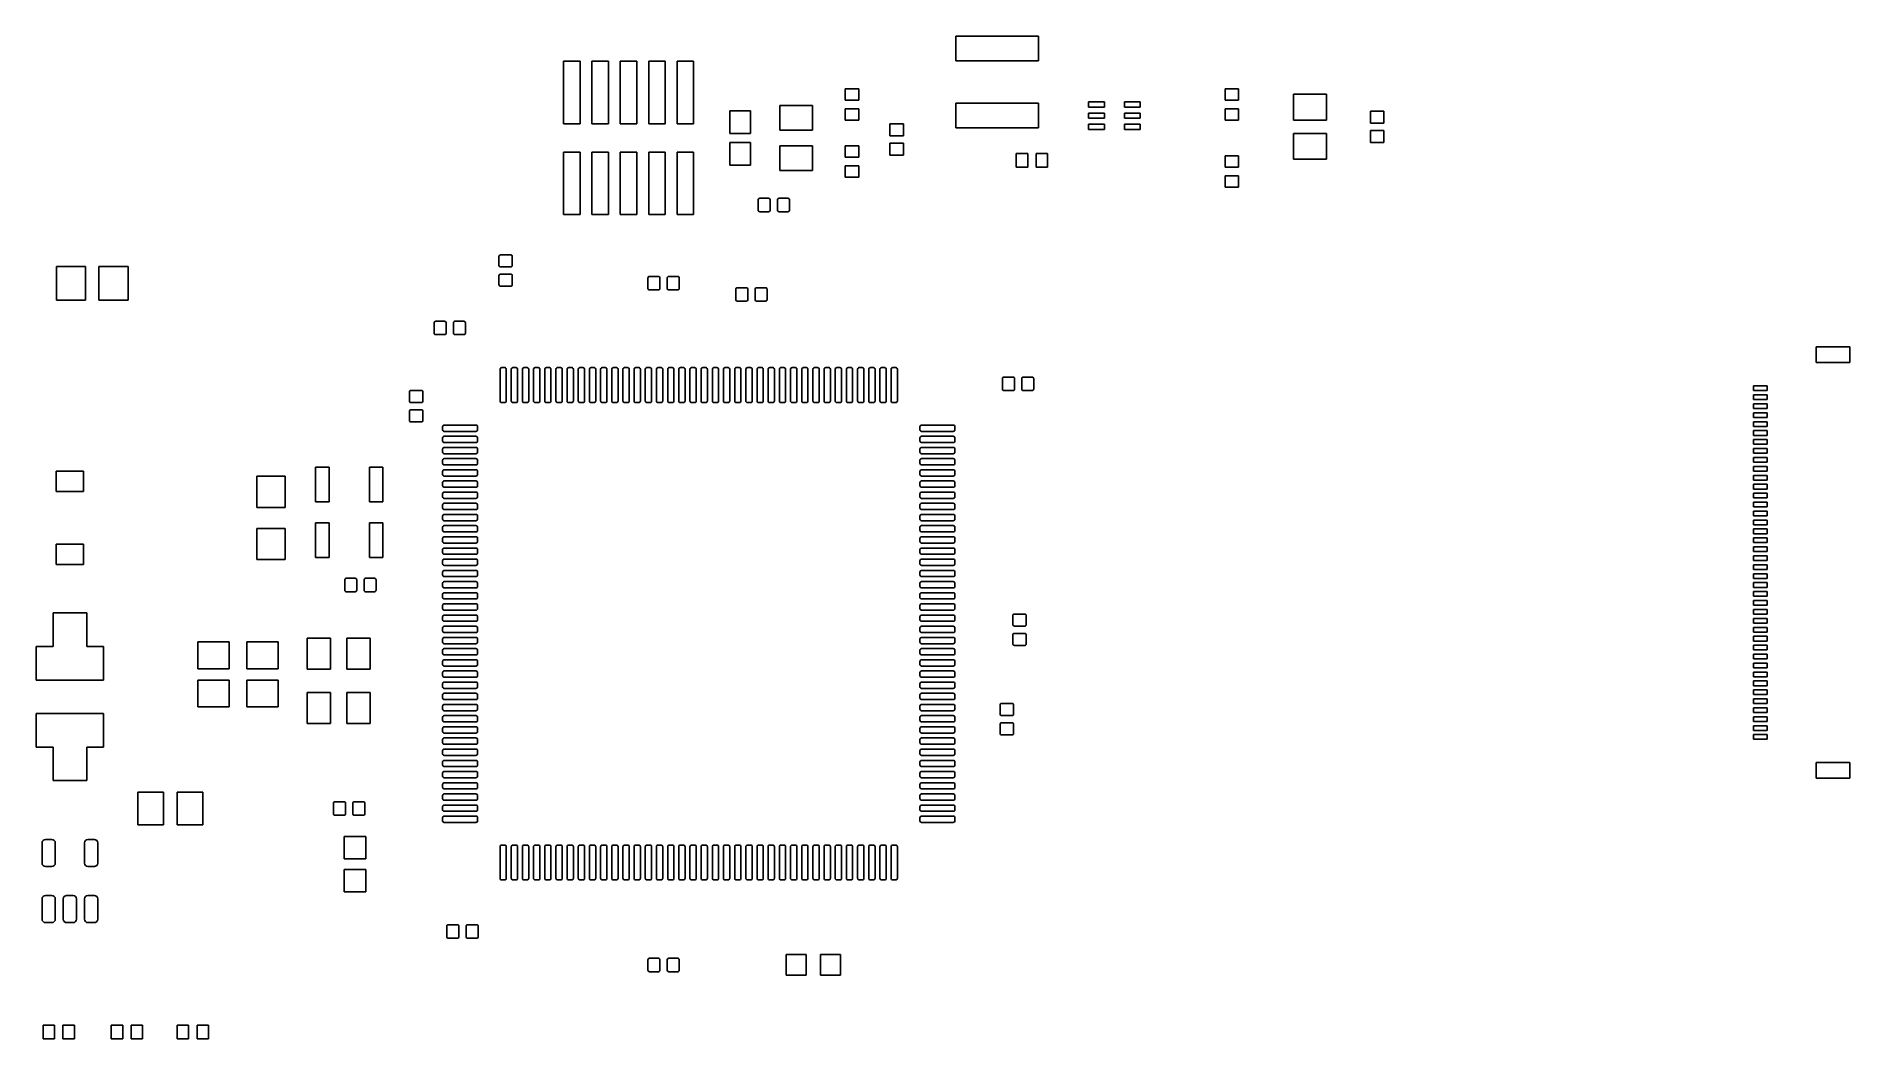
# Model space of a CAD drawing. Header units: inches. Extents: x 2.95 to 6.15, y -3.5 to -1.73.
import ezdxf

# ---------------------------------------------------------------- set-up
doc = ezdxf.new("R2010")
doc.units = ezdxf.units.IN
doc.header["$MEASUREMENT"] = 0
doc.layers.add('F.Paste', color=253, linetype='CONTINUOUS', true_color=0xb4a09a)

msp = doc.modelspace()

# ---------------------------------------------------------------- linework, layer by layer
at = {"layer": 'F.Paste', "linetype": 'CONTINUOUS'}
for p, q in [((4.5728, -1.7736), (4.5728, -1.7303)), ((4.5728, -1.7303), (4.7185, -1.7303)), ((4.7185, -1.7303), (4.7185, -1.7736)), ((3.8816, -1.8844), (3.8816, -1.7744)), ((3.8816, -1.7744), (3.9106, -1.7744)), ((3.9106, -1.7744), (3.9106, -1.8844)), ((3.9316, -1.8844), (3.9316, -1.7744)), ((3.9316, -1.7744), (3.9606, -1.7744)), ((3.9606, -1.7744), (3.9606, -1.8844)), ((3.9816, -1.8844), (3.9816, -1.7744)), ((3.9816, -1.7744), (4.0106, -1.7744)), ((4.0106, -1.7744), (4.0106, -1.8844)), ((4.0316, -1.8844), (4.0316, -1.7744)), ((4.0316, -1.7744), (4.0606, -1.7744)), ((4.0606, -1.7744), (4.0606, -1.8844)), ((4.0816, -1.8844), (4.0816, -1.7744)), ((4.0816, -1.7744), (4.1106, -1.7744)), ((4.1106, -1.7744), (4.1106, -1.8844)), ((4.7185, -1.7736), (4.5728, -1.7736)), ((4.2624, -1.8959), (4.2624, -1.8522)), ((4.2624, -1.8522), (4.3203, -1.8522)), ((4.3203, -1.8522), (4.3203, -1.8959)), ((4.378, -1.8429), (4.378, -1.8228)), ((4.378, -1.8228), (4.4016, -1.8228)), ((4.4016, -1.8429), (4.378, -1.8429)), ((4.4016, -1.8228), (4.4016, -1.8429)), ((4.5728, -1.8917), (4.5728, -1.8484)), ((4.5728, -1.8484), (4.7185, -1.8484)), ((4.7185, -1.8484), (4.7185, -1.8917)), ((4.8066, -1.8549), (4.8066, -1.8459)), ((4.8066, -1.8459), (4.8346, -1.8459)), ((4.8346, -1.8459), (4.8346, -1.8549)), ((4.8696, -1.8549), (4.8696, -1.8459)), ((4.8696, -1.8459), (4.8976, -1.8459)), ((4.8976, -1.8459), (4.8976, -1.8549)), ((5.0472, -1.8429), (5.0472, -1.8228)), ((5.0472, -1.8228), (5.0709, -1.8228)), ((5.0709, -1.8429), (5.0472, -1.8429)), ((5.0709, -1.8228), (5.0709, -1.8429)), ((5.1679, -1.8781), (5.1679, -1.8325)), ((5.1679, -1.8325), (5.2258, -1.8325)), ((5.2258, -1.8325), (5.2258, -1.8781)), ((3.9106, -1.8844), (3.8816, -1.8844)), ((3.9606, -1.8844), (3.9316, -1.8844)), ((4.0106, -1.8844), (3.9816, -1.8844)), ((4.0606, -1.8844), (4.0316, -1.8844)), ((4.1106, -1.8844), (4.0816, -1.8844)), ((4.1746, -1.9014), (4.1746, -1.8617)), ((4.1746, -1.8617), (4.2112, -1.8617)), ((4.2112, -1.8617), (4.2112, -1.9014)), ((4.378, -1.878), (4.378, -1.8579)), ((4.378, -1.8579), (4.4016, -1.8579)), ((4.4016, -1.878), (4.378, -1.878)), ((4.4016, -1.8579), (4.4016, -1.878)), ((4.4567, -1.9057), (4.4567, -1.8845)), ((4.4567, -1.8845), (4.4803, -1.8845)), ((4.4803, -1.8845), (4.4803, -1.9057)), ((4.8346, -1.8549), (4.8066, -1.8549)), ((4.8066, -1.8746), (4.8066, -1.8656)), ((4.8066, -1.8656), (4.8346, -1.8656)), ((4.8346, -1.8746), (4.8066, -1.8746)), ((4.8346, -1.8656), (4.8346, -1.8746)), ((4.8976, -1.8549), (4.8696, -1.8549)), ((4.8696, -1.8746), (4.8696, -1.8656)), ((4.8696, -1.8656), (4.8976, -1.8656)), ((4.8976, -1.8746), (4.8696, -1.8746)), ((4.8976, -1.8656), (4.8976, -1.8746)), ((5.0472, -1.878), (5.0472, -1.8579)), ((5.0472, -1.8579), (5.0709, -1.8579)), ((5.0709, -1.878), (5.0472, -1.878)), ((5.0709, -1.8579), (5.0709, -1.878)), ((5.2258, -1.8781), (5.1679, -1.8781)), ((5.3031, -1.8834), (5.3031, -1.8621)), ((5.3031, -1.8621), (5.3268, -1.8621)), ((5.3268, -1.8834), (5.3031, -1.8834)), ((5.3268, -1.8621), (5.3268, -1.8834)), ((4.2112, -1.9014), (4.1746, -1.9014)), ((4.3203, -1.8959), (4.2624, -1.8959)), ((4.4803, -1.9057), (4.4567, -1.9057)), ((4.7185, -1.8917), (4.5728, -1.8917)), ((4.8066, -1.8943), (4.8066, -1.8853)), ((4.8066, -1.8853), (4.8346, -1.8853)), ((4.8346, -1.8943), (4.8066, -1.8943)), ((4.8346, -1.8853), (4.8346, -1.8943)), ((4.8696, -1.8943), (4.8696, -1.8853)), ((4.8696, -1.8853), (4.8976, -1.8853)), ((4.8976, -1.8943), (4.8696, -1.8943)), ((4.8976, -1.8853), (4.8976, -1.8943)), ((5.1679, -1.947), (5.1679, -1.9014)), ((5.1679, -1.9014), (5.2258, -1.9014)), ((5.2258, -1.9014), (5.2258, -1.947)), ((5.3031, -1.9174), (5.3031, -1.8961)), ((5.3031, -1.8961), (5.3268, -1.8961)), ((5.3268, -1.8961), (5.3268, -1.9174)), ((3.8816, -2.0444), (3.8816, -1.9344)), ((3.8816, -1.9344), (3.9106, -1.9344)), ((3.9106, -1.9344), (3.9106, -2.0444)), ((3.9316, -2.0444), (3.9316, -1.9344)), ((3.9316, -1.9344), (3.9606, -1.9344)), ((3.9606, -1.9344), (3.9606, -2.0444)), ((3.9816, -2.0444), (3.9816, -1.9344)), ((3.9816, -1.9344), (4.0106, -1.9344)), ((4.0106, -1.9344), (4.0106, -2.0444)), ((4.0316, -2.0444), (4.0316, -1.9344)), ((4.0316, -1.9344), (4.0606, -1.9344)), ((4.0606, -1.9344), (4.0606, -2.0444)), ((4.0816, -2.0444), (4.0816, -1.9344)), ((4.0816, -1.9344), (4.1106, -1.9344)), ((4.1106, -1.9344), (4.1106, -2.0444)), ((4.1746, -1.9572), (4.1746, -1.9175)), ((4.1746, -1.9175), (4.2112, -1.9175)), ((4.2112, -1.9175), (4.2112, -1.9572)), ((4.2624, -1.9667), (4.2624, -1.923)), ((4.2624, -1.923), (4.3203, -1.923)), ((4.3203, -1.923), (4.3203, -1.9667)), ((4.378, -1.9435), (4.378, -1.9234)), ((4.378, -1.9234), (4.4016, -1.9234)), ((4.4016, -1.9435), (4.378, -1.9435)), ((4.4016, -1.9234), (4.4016, -1.9435)), ((4.4567, -1.9398), (4.4567, -1.9185)), ((4.4567, -1.9185), (4.4803, -1.9185)), ((4.4803, -1.9398), (4.4567, -1.9398)), ((4.4803, -1.9185), (4.4803, -1.9398)), ((4.6793, -1.9606), (4.6793, -1.937)), ((4.6793, -1.937), (4.6994, -1.937)), ((4.6994, -1.937), (4.6994, -1.9606)), ((4.7144, -1.9606), (4.7144, -1.937)), ((4.7144, -1.937), (4.7344, -1.937)), ((4.7344, -1.937), (4.7344, -1.9606)), ((5.0472, -1.961), (5.0472, -1.9409)), ((5.0472, -1.9409), (5.0709, -1.9409)), ((5.0709, -1.9409), (5.0709, -1.961)), ((5.2258, -1.947), (5.1679, -1.947)), ((5.3268, -1.9174), (5.3031, -1.9174)), ((4.2112, -1.9572), (4.1746, -1.9572)), ((4.3203, -1.9667), (4.2624, -1.9667)), ((4.378, -1.9785), (4.378, -1.9585)), ((4.378, -1.9585), (4.4016, -1.9585)), ((4.4016, -1.9785), (4.378, -1.9785)), ((4.4016, -1.9585), (4.4016, -1.9785)), ((4.6994, -1.9606), (4.6793, -1.9606)), ((4.7344, -1.9606), (4.7144, -1.9606)), ((5.0709, -1.961), (5.0472, -1.961)), ((5.0472, -1.9961), (5.0472, -1.976)), ((5.0472, -1.976), (5.0709, -1.976)), ((5.0709, -1.976), (5.0709, -1.9961)), ((5.0709, -1.9961), (5.0472, -1.9961)), ((3.9106, -2.0444), (3.8816, -2.0444)), ((3.9606, -2.0444), (3.9316, -2.0444)), ((4.0106, -2.0444), (3.9816, -2.0444)), ((4.0606, -2.0444), (4.0316, -2.0444)), ((4.1106, -2.0444), (4.0816, -2.0444)), ((4.2243, -2.0184), (4.2245, -2.0174)), ((4.2243, -2.0367), (4.2243, -2.0184)), ((4.2245, -2.0377), (4.2243, -2.0367)), ((4.2245, -2.0174), (4.2251, -2.0165)), ((4.2251, -2.0386), (4.2245, -2.0377)), ((4.2251, -2.0165), (4.226, -2.016)), ((4.226, -2.0392), (4.2251, -2.0386)), ((4.226, -2.016), (4.227, -2.0157)), ((4.227, -2.0394), (4.226, -2.0392)), ((4.227, -2.0157), (4.2429, -2.0157)), ((4.2429, -2.0394), (4.227, -2.0394)), ((4.2429, -2.0157), (4.244, -2.016)), ((4.244, -2.0392), (4.2429, -2.0394)), ((4.244, -2.016), (4.2448, -2.0165)), ((4.2448, -2.0386), (4.244, -2.0392)), ((4.2448, -2.0165), (4.2454, -2.0174)), ((4.2454, -2.0377), (4.2448, -2.0386)), ((4.2454, -2.0174), (4.2456, -2.0184)), ((4.2456, -2.0367), (4.2454, -2.0377)), ((4.2456, -2.0184), (4.2456, -2.0367)), ((4.2583, -2.0184), (4.2585, -2.0174)), ((4.2583, -2.0367), (4.2583, -2.0184)), ((4.2585, -2.0377), (4.2583, -2.0367)), ((4.2585, -2.0174), (4.2591, -2.0165)), ((4.2591, -2.0386), (4.2585, -2.0377)), ((4.2591, -2.0165), (4.26, -2.016)), ((4.26, -2.0392), (4.2591, -2.0386)), ((4.26, -2.016), (4.261, -2.0157)), ((4.261, -2.0394), (4.26, -2.0392)), ((4.261, -2.0157), (4.2769, -2.0157)), ((4.2769, -2.0394), (4.261, -2.0394)), ((4.2769, -2.0157), (4.278, -2.016)), ((4.278, -2.0392), (4.2769, -2.0394)), ((4.278, -2.016), (4.2788, -2.0165)), ((4.2788, -2.0386), (4.278, -2.0392)), ((4.2788, -2.0165), (4.2794, -2.0174)), ((4.2794, -2.0377), (4.2788, -2.0386)), ((4.2794, -2.0174), (4.2796, -2.0184)), ((4.2796, -2.0367), (4.2794, -2.0377)), ((4.2796, -2.0184), (4.2796, -2.0367)), ((2.9882, -2.1949), (2.9882, -2.1358)), ((2.9882, -2.1358), (3.0394, -2.1358)), ((3.0394, -2.1358), (3.0394, -2.1949)), ((3.063, -2.1949), (3.063, -2.1358)), ((3.063, -2.1358), (3.1142, -2.1358)), ((3.1142, -2.1358), (3.1142, -2.1949)), ((3.7677, -2.118), (3.7679, -2.117)), ((3.7677, -2.134), (3.7677, -2.118)), ((3.7679, -2.135), (3.7677, -2.134)), ((3.7679, -2.117), (3.7685, -2.1161)), ((3.7685, -2.1358), (3.7679, -2.135)), ((3.7685, -2.1161), (3.7694, -2.1156)), ((3.7694, -2.1364), (3.7685, -2.1358)), ((3.7694, -2.1156), (3.7704, -2.1154)), ((3.7704, -2.1366), (3.7694, -2.1364)), ((3.7704, -2.1154), (3.7887, -2.1154)), ((3.7887, -2.1366), (3.7704, -2.1366)), ((3.7887, -2.1154), (3.7897, -2.1156)), ((3.7897, -2.1364), (3.7887, -2.1366)), ((3.7897, -2.1156), (3.7906, -2.1161)), ((3.7906, -2.1358), (3.7897, -2.1364)), ((3.7906, -2.1161), (3.7911, -2.117)), ((3.7911, -2.135), (3.7906, -2.1358)), ((3.7911, -2.117), (3.7913, -2.118)), ((3.7913, -2.134), (3.7911, -2.135)), ((3.7913, -2.118), (3.7913, -2.134)), ((3.7677, -2.152), (3.7679, -2.151)), ((3.7677, -2.168), (3.7677, -2.152)), ((3.7679, -2.169), (3.7677, -2.168)), ((3.7679, -2.151), (3.7685, -2.1501)), ((3.7685, -2.1699), (3.7679, -2.169)), ((3.7685, -2.1501), (3.7694, -2.1496)), ((3.7694, -2.1704), (3.7685, -2.1699)), ((3.7694, -2.1496), (3.7704, -2.1494)), ((3.7704, -2.1706), (3.7694, -2.1704)), ((3.7704, -2.1494), (3.7887, -2.1494)), ((3.7887, -2.1706), (3.7704, -2.1706)), ((3.7887, -2.1494), (3.7897, -2.1496)), ((3.7897, -2.1704), (3.7887, -2.1706)), ((3.7897, -2.1496), (3.7906, -2.1501)), ((3.7906, -2.1699), (3.7897, -2.1704)), ((3.7906, -2.1501), (3.7911, -2.151)), ((3.7911, -2.169), (3.7906, -2.1699)), ((3.7911, -2.151), (3.7913, -2.152)), ((3.7913, -2.168), (3.7911, -2.169)), ((3.7913, -2.152), (3.7913, -2.168)), ((4.0302, -2.1562), (4.0304, -2.1552)), ((4.0302, -2.1745), (4.0302, -2.1562)), ((4.0304, -2.1552), (4.0309, -2.1543)), ((4.0309, -2.1543), (4.0318, -2.1537)), ((4.0318, -2.1537), (4.0328, -2.1535)), ((4.0328, -2.1535), (4.0488, -2.1535)), ((4.0488, -2.1535), (4.0498, -2.1537)), ((4.0498, -2.1537), (4.0506, -2.1543)), ((4.0506, -2.1543), (4.0512, -2.1552)), ((4.0512, -2.1552), (4.0514, -2.1562)), ((4.0514, -2.1562), (4.0514, -2.1745)), ((4.0642, -2.1562), (4.0644, -2.1552)), ((4.0642, -2.1745), (4.0642, -2.1562)), ((4.0644, -2.1552), (4.065, -2.1543)), ((4.065, -2.1543), (4.0658, -2.1537)), ((4.0658, -2.1537), (4.0668, -2.1535)), ((4.0668, -2.1535), (4.0828, -2.1535)), ((4.0828, -2.1535), (4.0838, -2.1537)), ((4.0838, -2.1537), (4.0847, -2.1543)), ((4.0847, -2.1543), (4.0852, -2.1552)), ((4.0852, -2.1552), (4.0854, -2.1562)), ((4.0854, -2.1562), (4.0854, -2.1745)), ((3.0394, -2.1949), (2.9882, -2.1949)), ((3.1142, -2.1949), (3.063, -2.1949)), ((4.0304, -2.1755), (4.0302, -2.1745)), ((4.0309, -2.1764), (4.0304, -2.1755)), ((4.0318, -2.177), (4.0309, -2.1764)), ((4.0328, -2.1772), (4.0318, -2.177)), ((4.0488, -2.1772), (4.0328, -2.1772)), ((4.0498, -2.177), (4.0488, -2.1772)), ((4.0506, -2.1764), (4.0498, -2.177)), ((4.0512, -2.1755), (4.0506, -2.1764)), ((4.0514, -2.1745), (4.0512, -2.1755)), ((4.0644, -2.1755), (4.0642, -2.1745)), ((4.065, -2.1764), (4.0644, -2.1755)), ((4.0658, -2.177), (4.065, -2.1764)), ((4.0668, -2.1772), (4.0658, -2.177)), ((4.0828, -2.1772), (4.0668, -2.1772)), ((4.0838, -2.177), (4.0828, -2.1772)), ((4.0847, -2.1764), (4.0838, -2.177)), ((4.0852, -2.1755), (4.0847, -2.1764)), ((4.0854, -2.1745), (4.0852, -2.1755)), ((4.185, -2.1759), (4.1852, -2.1749)), ((4.185, -2.1942), (4.185, -2.1759)), ((4.1852, -2.1952), (4.185, -2.1942)), ((4.1852, -2.1749), (4.1857, -2.174)), ((4.1857, -2.1961), (4.1852, -2.1952)), ((4.1857, -2.174), (4.1866, -2.1734)), ((4.1866, -2.1966), (4.1857, -2.1961)), ((4.1866, -2.1734), (4.1876, -2.1732)), ((4.1876, -2.1969), (4.1866, -2.1966)), ((4.1876, -2.1732), (4.2036, -2.1732)), ((4.2036, -2.1969), (4.1876, -2.1969)), ((4.2036, -2.1732), (4.2046, -2.1734)), ((4.2046, -2.1966), (4.2036, -2.1969)), ((4.2046, -2.1734), (4.2054, -2.174)), ((4.2054, -2.1961), (4.2046, -2.1966)), ((4.2054, -2.174), (4.206, -2.1749)), ((4.206, -2.1952), (4.2054, -2.1961)), ((4.206, -2.1749), (4.2062, -2.1759)), ((4.2062, -2.1942), (4.206, -2.1952)), ((4.2062, -2.1759), (4.2062, -2.1942)), ((4.219, -2.1759), (4.2192, -2.1749)), ((4.219, -2.1942), (4.219, -2.1759)), ((4.2192, -2.1952), (4.219, -2.1942)), ((4.2192, -2.1749), (4.2198, -2.174)), ((4.2198, -2.1961), (4.2192, -2.1952)), ((4.2198, -2.174), (4.2206, -2.1734)), ((4.2206, -2.1966), (4.2198, -2.1961)), ((4.2206, -2.1734), (4.2216, -2.1732)), ((4.2216, -2.1969), (4.2206, -2.1966)), ((4.2216, -2.1732), (4.2376, -2.1732)), ((4.2376, -2.1969), (4.2216, -2.1969)), ((4.2376, -2.1732), (4.2386, -2.1734)), ((4.2386, -2.1966), (4.2376, -2.1969)), ((4.2386, -2.1734), (4.2395, -2.174)), ((4.2395, -2.1961), (4.2386, -2.1966)), ((4.2395, -2.174), (4.24, -2.1749)), ((4.24, -2.1952), (4.2395, -2.1961)), ((4.24, -2.1749), (4.2402, -2.1759)), ((4.2402, -2.1942), (4.24, -2.1952)), ((4.2402, -2.1759), (4.2402, -2.1942)), ((3.6535, -2.2349), (3.6537, -2.2339)), ((3.6535, -2.2532), (3.6535, -2.2349)), ((3.6537, -2.2339), (3.6542, -2.2331)), ((3.6542, -2.2331), (3.6551, -2.2325)), ((3.6551, -2.2325), (3.6561, -2.2323)), ((3.6561, -2.2323), (3.6721, -2.2323)), ((3.6721, -2.2323), (3.6731, -2.2325)), ((3.6731, -2.2325), (3.6739, -2.2331)), ((3.6739, -2.2331), (3.6745, -2.2339)), ((3.6745, -2.2339), (3.6747, -2.2349)), ((3.6747, -2.2349), (3.6747, -2.2532)), ((3.6875, -2.2349), (3.6877, -2.2339)), ((3.6875, -2.2532), (3.6875, -2.2349)), ((3.6877, -2.2339), (3.6883, -2.2331)), ((3.6883, -2.2331), (3.6891, -2.2325)), ((3.6891, -2.2325), (3.6901, -2.2323)), ((3.6901, -2.2323), (3.7061, -2.2323)), ((3.7061, -2.2323), (3.7071, -2.2325)), ((3.7071, -2.2325), (3.708, -2.2331)), ((3.708, -2.2331), (3.7085, -2.2339)), ((3.7085, -2.2339), (3.7087, -2.2349)), ((3.7087, -2.2349), (3.7087, -2.2532)), ((3.6537, -2.2543), (3.6535, -2.2532)), ((3.6542, -2.2551), (3.6537, -2.2543)), ((3.6551, -2.2557), (3.6542, -2.2551)), ((3.6561, -2.2559), (3.6551, -2.2557)), ((3.6721, -2.2559), (3.6561, -2.2559)), ((3.6731, -2.2557), (3.6721, -2.2559)), ((3.6739, -2.2551), (3.6731, -2.2557)), ((3.6745, -2.2543), (3.6739, -2.2551)), ((3.6747, -2.2532), (3.6745, -2.2543)), ((3.6877, -2.2543), (3.6875, -2.2532)), ((3.6883, -2.2551), (3.6877, -2.2543)), ((3.6891, -2.2557), (3.6883, -2.2551)), ((3.6901, -2.2559), (3.6891, -2.2557)), ((3.7061, -2.2559), (3.6901, -2.2559)), ((3.7071, -2.2557), (3.7061, -2.2559)), ((3.708, -2.2551), (3.7071, -2.2557)), ((3.7085, -2.2543), (3.708, -2.2551)), ((3.7087, -2.2532), (3.7085, -2.2543)), ((6.0886, -2.3051), (6.0886, -2.2776)), ((6.0886, -2.2776), (6.1476, -2.2776)), ((6.1476, -2.2776), (6.1476, -2.3051)), ((3.7697, -2.3167), (3.7699, -2.3157)), ((3.7697, -2.3726), (3.7697, -2.3167)), ((3.7699, -2.3157), (3.7705, -2.3148)), ((3.7705, -2.3148), (3.7714, -2.3142)), ((3.7714, -2.3142), (3.7724, -2.314)), ((3.7724, -2.314), (3.778, -2.314)), ((3.778, -2.314), (3.779, -2.3142)), ((3.779, -2.3142), (3.7799, -2.3148)), ((3.7799, -2.3148), (3.7805, -2.3157)), ((3.7805, -2.3157), (3.7807, -2.3167)), ((3.7807, -2.3167), (3.7807, -2.3726)), ((3.7894, -2.3167), (3.7896, -2.3157)), ((3.7894, -2.3726), (3.7894, -2.3167)), ((3.7896, -2.3157), (3.7902, -2.3148)), ((3.7902, -2.3148), (3.7911, -2.3142)), ((3.7911, -2.3142), (3.7921, -2.314)), ((3.7921, -2.314), (3.7976, -2.314)), ((3.7976, -2.314), (3.7987, -2.3142)), ((3.7987, -2.3142), (3.7996, -2.3148)), ((3.7996, -2.3148), (3.8002, -2.3157)), ((3.8002, -2.3157), (3.8004, -2.3167)), ((3.8004, -2.3167), (3.8004, -2.3726)), ((3.8091, -2.3167), (3.8093, -2.3157)), ((3.8091, -2.3726), (3.8091, -2.3167)), ((3.8093, -2.3157), (3.8099, -2.3148)), ((3.8099, -2.3148), (3.8108, -2.3142)), ((3.8108, -2.3142), (3.8118, -2.314)), ((3.8118, -2.314), (3.8173, -2.314)), ((3.8173, -2.314), (3.8184, -2.3142)), ((3.8184, -2.3142), (3.8193, -2.3148)), ((3.8193, -2.3148), (3.8199, -2.3157)), ((3.8199, -2.3157), (3.8201, -2.3167)), ((3.8201, -2.3167), (3.8201, -2.3726)), ((3.8287, -2.3167), (3.8289, -2.3157)), ((3.8287, -2.3726), (3.8287, -2.3167)), ((3.8289, -2.3157), (3.8295, -2.3148)), ((3.8295, -2.3148), (3.8304, -2.3142)), ((3.8304, -2.3142), (3.8315, -2.314)), ((3.8315, -2.314), (3.837, -2.314)), ((3.837, -2.314), (3.8381, -2.3142)), ((3.8381, -2.3142), (3.839, -2.3148)), ((3.839, -2.3148), (3.8396, -2.3157)), ((3.8396, -2.3157), (3.8398, -2.3167)), ((3.8398, -2.3167), (3.8398, -2.3726)), ((3.8484, -2.3167), (3.8486, -2.3157)), ((3.8484, -2.3726), (3.8484, -2.3167)), ((3.8486, -2.3157), (3.8492, -2.3148)), ((3.8492, -2.3148), (3.8501, -2.3142)), ((3.8501, -2.3142), (3.8512, -2.314)), ((3.8512, -2.314), (3.8567, -2.314)), ((3.8567, -2.314), (3.8577, -2.3142)), ((3.8577, -2.3142), (3.8586, -2.3148)), ((3.8586, -2.3148), (3.8592, -2.3157)), ((3.8592, -2.3157), (3.8594, -2.3167)), ((3.8594, -2.3167), (3.8594, -2.3726)), ((3.8681, -2.3167), (3.8683, -2.3157)), ((3.8681, -2.3726), (3.8681, -2.3167)), ((3.8683, -2.3157), (3.8689, -2.3148)), ((3.8689, -2.3148), (3.8698, -2.3142)), ((3.8698, -2.3142), (3.8709, -2.314)), ((3.8709, -2.314), (3.8764, -2.314)), ((3.8764, -2.314), (3.8774, -2.3142)), ((3.8774, -2.3142), (3.8783, -2.3148)), ((3.8783, -2.3148), (3.8789, -2.3157)), ((3.8789, -2.3157), (3.8791, -2.3167)), ((3.8791, -2.3167), (3.8791, -2.3726)), ((3.8878, -2.3167), (3.888, -2.3157)), ((3.8878, -2.3726), (3.8878, -2.3167)), ((3.888, -2.3157), (3.8886, -2.3148)), ((3.8886, -2.3148), (3.8895, -2.3142)), ((3.8895, -2.3142), (3.8906, -2.314)), ((3.8906, -2.314), (3.8961, -2.314)), ((3.8961, -2.314), (3.8971, -2.3142)), ((3.8971, -2.3142), (3.898, -2.3148)), ((3.898, -2.3148), (3.8986, -2.3157)), ((3.8986, -2.3157), (3.8988, -2.3167)), ((3.8988, -2.3167), (3.8988, -2.3726)), ((3.9075, -2.3167), (3.9077, -2.3157)), ((3.9075, -2.3726), (3.9075, -2.3167)), ((3.9077, -2.3157), (3.9083, -2.3148)), ((3.9083, -2.3148), (3.9092, -2.3142)), ((3.9092, -2.3142), (3.9102, -2.314)), ((3.9102, -2.314), (3.9157, -2.314)), ((3.9157, -2.314), (3.9168, -2.3142)), ((3.9168, -2.3142), (3.9177, -2.3148)), ((3.9177, -2.3148), (3.9183, -2.3157)), ((3.9183, -2.3157), (3.9185, -2.3167)), ((3.9185, -2.3167), (3.9185, -2.3726)), ((3.9272, -2.3167), (3.9274, -2.3157)), ((3.9272, -2.3726), (3.9272, -2.3167)), ((3.9274, -2.3157), (3.928, -2.3148)), ((3.928, -2.3148), (3.9289, -2.3142)), ((3.9289, -2.3142), (3.9299, -2.314)), ((3.9299, -2.314), (3.9354, -2.314)), ((3.9354, -2.314), (3.9365, -2.3142)), ((3.9365, -2.3142), (3.9374, -2.3148)), ((3.9374, -2.3148), (3.938, -2.3157)), ((3.938, -2.3157), (3.9382, -2.3167)), ((3.9382, -2.3167), (3.9382, -2.3726)), ((3.9469, -2.3167), (3.9471, -2.3157)), ((3.9469, -2.3726), (3.9469, -2.3167)), ((3.9471, -2.3157), (3.9477, -2.3148)), ((3.9477, -2.3148), (3.9486, -2.3142)), ((3.9486, -2.3142), (3.9496, -2.314)), ((3.9496, -2.314), (3.9551, -2.314)), ((3.9551, -2.314), (3.9562, -2.3142)), ((3.9562, -2.3142), (3.9571, -2.3148)), ((3.9571, -2.3148), (3.9577, -2.3157)), ((3.9577, -2.3157), (3.9579, -2.3167)), ((3.9579, -2.3167), (3.9579, -2.3726)), ((3.9665, -2.3167), (3.9667, -2.3157)), ((3.9665, -2.3726), (3.9665, -2.3167)), ((3.9667, -2.3157), (3.9673, -2.3148)), ((3.9673, -2.3148), (3.9682, -2.3142)), ((3.9682, -2.3142), (3.9693, -2.314)), ((3.9693, -2.314), (3.9748, -2.314)), ((3.9748, -2.314), (3.9759, -2.3142)), ((3.9759, -2.3142), (3.9768, -2.3148)), ((3.9768, -2.3148), (3.9773, -2.3157)), ((3.9773, -2.3157), (3.9776, -2.3167)), ((3.9776, -2.3167), (3.9776, -2.3726)), ((3.9862, -2.3167), (3.9864, -2.3157)), ((3.9862, -2.3726), (3.9862, -2.3167)), ((3.9864, -2.3157), (3.987, -2.3148)), ((3.987, -2.3148), (3.9879, -2.3142)), ((3.9879, -2.3142), (3.989, -2.314)), ((3.989, -2.314), (3.9945, -2.314)), ((3.9945, -2.314), (3.9955, -2.3142)), ((3.9955, -2.3142), (3.9964, -2.3148)), ((3.9964, -2.3148), (3.997, -2.3157)), ((3.997, -2.3157), (3.9972, -2.3167)), ((3.9972, -2.3167), (3.9972, -2.3726)), ((4.0059, -2.3167), (4.0061, -2.3157)), ((4.0059, -2.3726), (4.0059, -2.3167)), ((4.0061, -2.3157), (4.0067, -2.3148)), ((4.0067, -2.3148), (4.0076, -2.3142)), ((4.0076, -2.3142), (4.0087, -2.314)), ((4.0087, -2.314), (4.0142, -2.314)), ((4.0142, -2.314), (4.0152, -2.3142)), ((4.0152, -2.3142), (4.0161, -2.3148)), ((4.0161, -2.3148), (4.0167, -2.3157)), ((4.0167, -2.3157), (4.0169, -2.3167)), ((4.0169, -2.3167), (4.0169, -2.3726)), ((4.0256, -2.3167), (4.0258, -2.3157)), ((4.0256, -2.3726), (4.0256, -2.3167)), ((4.0258, -2.3157), (4.0264, -2.3148)), ((4.0264, -2.3148), (4.0273, -2.3142)), ((4.0273, -2.3142), (4.0283, -2.314)), ((4.0283, -2.314), (4.0339, -2.314)), ((4.0339, -2.314), (4.0349, -2.3142)), ((4.0349, -2.3142), (4.0358, -2.3148)), ((4.0358, -2.3148), (4.0364, -2.3157)), ((4.0364, -2.3157), (4.0366, -2.3167)), ((4.0366, -2.3167), (4.0366, -2.3726)), ((4.0453, -2.3167), (4.0455, -2.3157)), ((4.0453, -2.3726), (4.0453, -2.3167)), ((4.0455, -2.3157), (4.0461, -2.3148)), ((4.0461, -2.3148), (4.047, -2.3142)), ((4.047, -2.3142), (4.048, -2.314)), ((4.048, -2.314), (4.0535, -2.314)), ((4.0535, -2.314), (4.0546, -2.3142)), ((4.0546, -2.3142), (4.0555, -2.3148)), ((4.0555, -2.3148), (4.0561, -2.3157)), ((4.0561, -2.3157), (4.0563, -2.3167)), ((4.0563, -2.3167), (4.0563, -2.3726)), ((4.065, -2.3167), (4.0652, -2.3157)), ((4.065, -2.3726), (4.065, -2.3167)), ((4.0652, -2.3157), (4.0658, -2.3148)), ((4.0658, -2.3148), (4.0667, -2.3142)), ((4.0667, -2.3142), (4.0677, -2.314)), ((4.0677, -2.314), (4.0732, -2.314)), ((4.0732, -2.314), (4.0743, -2.3142)), ((4.0743, -2.3142), (4.0752, -2.3148)), ((4.0752, -2.3148), (4.0758, -2.3157)), ((4.0758, -2.3157), (4.076, -2.3167)), ((4.076, -2.3167), (4.076, -2.3726)), ((4.0846, -2.3167), (4.0849, -2.3157)), ((4.0846, -2.3726), (4.0846, -2.3167)), ((4.0849, -2.3157), (4.0855, -2.3148)), ((4.0855, -2.3148), (4.0863, -2.3142)), ((4.0863, -2.3142), (4.0874, -2.314)), ((4.0874, -2.314), (4.0929, -2.314)), ((4.0929, -2.314), (4.094, -2.3142)), ((4.094, -2.3142), (4.0949, -2.3148)), ((4.0949, -2.3148), (4.0955, -2.3157)), ((4.0955, -2.3157), (4.0957, -2.3167)), ((4.0957, -2.3167), (4.0957, -2.3726)), ((4.1043, -2.3167), (4.1045, -2.3157)), ((4.1043, -2.3726), (4.1043, -2.3167)), ((4.1045, -2.3157), (4.1051, -2.3148)), ((4.1051, -2.3148), (4.106, -2.3142)), ((4.106, -2.3142), (4.1071, -2.314)), ((4.1071, -2.314), (4.1126, -2.314)), ((4.1126, -2.314), (4.1137, -2.3142)), ((4.1137, -2.3142), (4.1145, -2.3148)), ((4.1145, -2.3148), (4.1151, -2.3157)), ((4.1151, -2.3157), (4.1154, -2.3167)), ((4.1154, -2.3167), (4.1154, -2.3726)), ((4.124, -2.3167), (4.1242, -2.3157)), ((4.124, -2.3726), (4.124, -2.3167)), ((4.1242, -2.3157), (4.1248, -2.3148)), ((4.1248, -2.3148), (4.1257, -2.3142)), ((4.1257, -2.3142), (4.1268, -2.314)), ((4.1268, -2.314), (4.1323, -2.314)), ((4.1323, -2.314), (4.1333, -2.3142)), ((4.1333, -2.3142), (4.1342, -2.3148)), ((4.1342, -2.3148), (4.1348, -2.3157)), ((4.1348, -2.3157), (4.135, -2.3167)), ((4.135, -2.3167), (4.135, -2.3726)), ((4.1437, -2.3167), (4.1439, -2.3157)), ((4.1437, -2.3726), (4.1437, -2.3167)), ((4.1439, -2.3157), (4.1445, -2.3148)), ((4.1445, -2.3148), (4.1454, -2.3142)), ((4.1454, -2.3142), (4.1465, -2.314)), ((4.1465, -2.314), (4.152, -2.314)), ((4.152, -2.314), (4.153, -2.3142)), ((4.153, -2.3142), (4.1539, -2.3148)), ((4.1539, -2.3148), (4.1545, -2.3157)), ((4.1545, -2.3157), (4.1547, -2.3167)), ((4.1547, -2.3167), (4.1547, -2.3726)), ((4.1634, -2.3167), (4.1636, -2.3157)), ((4.1634, -2.3726), (4.1634, -2.3167)), ((4.1636, -2.3157), (4.1642, -2.3148)), ((4.1642, -2.3148), (4.1651, -2.3142)), ((4.1651, -2.3142), (4.1661, -2.314)), ((4.1661, -2.314), (4.1717, -2.314)), ((4.1717, -2.314), (4.1727, -2.3142)), ((4.1727, -2.3142), (4.1736, -2.3148)), ((4.1736, -2.3148), (4.1742, -2.3157)), ((4.1742, -2.3157), (4.1744, -2.3167)), ((4.1744, -2.3167), (4.1744, -2.3726)), ((4.1831, -2.3167), (4.1833, -2.3157)), ((4.1831, -2.3726), (4.1831, -2.3167)), ((4.1833, -2.3157), (4.1839, -2.3148)), ((4.1839, -2.3148), (4.1848, -2.3142)), ((4.1848, -2.3142), (4.1858, -2.314)), ((4.1858, -2.314), (4.1913, -2.314)), ((4.1913, -2.314), (4.1924, -2.3142)), ((4.1924, -2.3142), (4.1933, -2.3148)), ((4.1933, -2.3148), (4.1939, -2.3157)), ((4.1939, -2.3157), (4.1941, -2.3167)), ((4.1941, -2.3167), (4.1941, -2.3726)), ((4.2028, -2.3167), (4.203, -2.3157)), ((4.2028, -2.3726), (4.2028, -2.3167)), ((4.203, -2.3157), (4.2036, -2.3148)), ((4.2036, -2.3148), (4.2045, -2.3142)), ((4.2045, -2.3142), (4.2055, -2.314)), ((4.2055, -2.314), (4.211, -2.314)), ((4.211, -2.314), (4.2121, -2.3142)), ((4.2121, -2.3142), (4.213, -2.3148)), ((4.213, -2.3148), (4.2136, -2.3157)), ((4.2136, -2.3157), (4.2138, -2.3167)), ((4.2138, -2.3167), (4.2138, -2.3726)), ((4.2224, -2.3167), (4.2227, -2.3157)), ((4.2224, -2.3726), (4.2224, -2.3167)), ((4.2227, -2.3157), (4.2232, -2.3148)), ((4.2232, -2.3148), (4.2241, -2.3142)), ((4.2241, -2.3142), (4.2252, -2.314)), ((4.2252, -2.314), (4.2307, -2.314)), ((4.2307, -2.314), (4.2318, -2.3142)), ((4.2318, -2.3142), (4.2327, -2.3148)), ((4.2327, -2.3148), (4.2333, -2.3157)), ((4.2333, -2.3157), (4.2335, -2.3167)), ((4.2335, -2.3167), (4.2335, -2.3726)), ((4.2421, -2.3167), (4.2423, -2.3157)), ((4.2421, -2.3726), (4.2421, -2.3167)), ((4.2423, -2.3157), (4.2429, -2.3148)), ((4.2429, -2.3148), (4.2438, -2.3142)), ((4.2438, -2.3142), (4.2449, -2.314)), ((4.2449, -2.314), (4.2504, -2.314)), ((4.2504, -2.314), (4.2514, -2.3142)), ((4.2514, -2.3142), (4.2523, -2.3148)), ((4.2523, -2.3148), (4.2529, -2.3157)), ((4.2529, -2.3157), (4.2531, -2.3167)), ((4.2531, -2.3167), (4.2531, -2.3726)), ((4.2618, -2.3167), (4.262, -2.3157)), ((4.2618, -2.3726), (4.2618, -2.3167)), ((4.262, -2.3157), (4.2626, -2.3148)), ((4.2626, -2.3148), (4.2635, -2.3142)), ((4.2635, -2.3142), (4.2646, -2.314)), ((4.2646, -2.314), (4.2701, -2.314)), ((4.2701, -2.314), (4.2711, -2.3142)), ((4.2711, -2.3142), (4.272, -2.3148)), ((4.272, -2.3148), (4.2726, -2.3157)), ((4.2726, -2.3157), (4.2728, -2.3167)), ((4.2728, -2.3167), (4.2728, -2.3726)), ((4.2815, -2.3167), (4.2817, -2.3157)), ((4.2815, -2.3726), (4.2815, -2.3167)), ((4.2817, -2.3157), (4.2823, -2.3148)), ((4.2823, -2.3148), (4.2832, -2.3142)), ((4.2832, -2.3142), (4.2843, -2.314)), ((4.2843, -2.314), (4.2898, -2.314)), ((4.2898, -2.314), (4.2908, -2.3142)), ((4.2908, -2.3142), (4.2917, -2.3148)), ((4.2917, -2.3148), (4.2923, -2.3157)), ((4.2923, -2.3157), (4.2925, -2.3167)), ((4.2925, -2.3167), (4.2925, -2.3726)), ((4.3012, -2.3167), (4.3014, -2.3157)), ((4.3012, -2.3726), (4.3012, -2.3167)), ((4.3014, -2.3157), (4.302, -2.3148)), ((4.302, -2.3148), (4.3029, -2.3142)), ((4.3029, -2.3142), (4.3039, -2.314)), ((4.3039, -2.314), (4.3094, -2.314)), ((4.3094, -2.314), (4.3105, -2.3142)), ((4.3105, -2.3142), (4.3114, -2.3148)), ((4.3114, -2.3148), (4.312, -2.3157)), ((4.312, -2.3157), (4.3122, -2.3167)), ((4.3122, -2.3167), (4.3122, -2.3726)), ((4.3209, -2.3167), (4.3211, -2.3157)), ((4.3209, -2.3726), (4.3209, -2.3167)), ((4.3211, -2.3157), (4.3217, -2.3148)), ((4.3217, -2.3148), (4.3226, -2.3142)), ((4.3226, -2.3142), (4.3236, -2.314)), ((4.3236, -2.314), (4.3291, -2.314)), ((4.3291, -2.314), (4.3302, -2.3142)), ((4.3302, -2.3142), (4.3311, -2.3148)), ((4.3311, -2.3148), (4.3317, -2.3157)), ((4.3317, -2.3157), (4.3319, -2.3167)), ((4.3319, -2.3167), (4.3319, -2.3726)), ((4.3406, -2.3167), (4.3408, -2.3157)), ((4.3406, -2.3726), (4.3406, -2.3167)), ((4.3408, -2.3157), (4.3414, -2.3148)), ((4.3414, -2.3148), (4.3423, -2.3142)), ((4.3423, -2.3142), (4.3433, -2.314)), ((4.3433, -2.314), (4.3488, -2.314)), ((4.3488, -2.314), (4.3499, -2.3142)), ((4.3499, -2.3142), (4.3508, -2.3148)), ((4.3508, -2.3148), (4.3514, -2.3157)), ((4.3514, -2.3157), (4.3516, -2.3167)), ((4.3516, -2.3167), (4.3516, -2.3726)), ((4.3602, -2.3167), (4.3604, -2.3157)), ((4.3602, -2.3726), (4.3602, -2.3167)), ((4.3604, -2.3157), (4.361, -2.3148)), ((4.361, -2.3148), (4.3619, -2.3142)), ((4.3619, -2.3142), (4.363, -2.314)), ((4.363, -2.314), (4.3685, -2.314)), ((4.3685, -2.314), (4.3696, -2.3142)), ((4.3696, -2.3142), (4.3705, -2.3148)), ((4.3705, -2.3148), (4.3711, -2.3157)), ((4.3711, -2.3157), (4.3713, -2.3167)), ((4.3713, -2.3167), (4.3713, -2.3726)), ((4.3799, -2.3167), (4.3801, -2.3157)), ((4.3799, -2.3726), (4.3799, -2.3167)), ((4.3801, -2.3157), (4.3807, -2.3148)), ((4.3807, -2.3148), (4.3816, -2.3142)), ((4.3816, -2.3142), (4.3827, -2.314)), ((4.3827, -2.314), (4.3882, -2.314)), ((4.3882, -2.314), (4.3892, -2.3142)), ((4.3892, -2.3142), (4.3901, -2.3148)), ((4.3901, -2.3148), (4.3907, -2.3157)), ((4.3907, -2.3157), (4.3909, -2.3167)), ((4.3909, -2.3167), (4.3909, -2.3726)), ((4.3996, -2.3167), (4.3998, -2.3157)), ((4.3996, -2.3726), (4.3996, -2.3167)), ((4.3998, -2.3157), (4.4004, -2.3148)), ((4.4004, -2.3148), (4.4013, -2.3142)), ((4.4013, -2.3142), (4.4024, -2.314)), ((4.4024, -2.314), (4.4079, -2.314)), ((4.4079, -2.314), (4.4089, -2.3142)), ((4.4089, -2.3142), (4.4098, -2.3148)), ((4.4098, -2.3148), (4.4104, -2.3157)), ((4.4104, -2.3157), (4.4106, -2.3167)), ((4.4106, -2.3167), (4.4106, -2.3726)), ((4.4193, -2.3167), (4.4195, -2.3157)), ((4.4193, -2.3726), (4.4193, -2.3167)), ((4.4195, -2.3157), (4.4201, -2.3148)), ((4.4201, -2.3148), (4.421, -2.3142)), ((4.421, -2.3142), (4.422, -2.314)), ((4.422, -2.314), (4.4276, -2.314)), ((4.4276, -2.314), (4.4286, -2.3142)), ((4.4286, -2.3142), (4.4295, -2.3148)), ((4.4295, -2.3148), (4.4301, -2.3157)), ((4.4301, -2.3157), (4.4303, -2.3167)), ((4.4303, -2.3167), (4.4303, -2.3726)), ((4.439, -2.3167), (4.4392, -2.3157)), ((4.439, -2.3726), (4.439, -2.3167)), ((4.4392, -2.3157), (4.4398, -2.3148)), ((4.4398, -2.3148), (4.4407, -2.3142)), ((4.4407, -2.3142), (4.4417, -2.314)), ((4.4417, -2.314), (4.4472, -2.314)), ((4.4472, -2.314), (4.4483, -2.3142)), ((4.4483, -2.3142), (4.4492, -2.3148)), ((4.4492, -2.3148), (4.4498, -2.3157)), ((4.4498, -2.3157), (4.45, -2.3167)), ((4.45, -2.3167), (4.45, -2.3726)), ((4.4587, -2.3167), (4.4589, -2.3157)), ((4.4587, -2.3726), (4.4587, -2.3167)), ((4.4589, -2.3157), (4.4595, -2.3148)), ((4.4595, -2.3148), (4.4604, -2.3142)), ((4.4604, -2.3142), (4.4614, -2.314)), ((4.4614, -2.314), (4.4669, -2.314)), ((4.4669, -2.314), (4.468, -2.3142)), ((4.468, -2.3142), (4.4689, -2.3148)), ((4.4689, -2.3148), (4.4695, -2.3157)), ((4.4695, -2.3157), (4.4697, -2.3167)), ((4.4697, -2.3167), (4.4697, -2.3726)), ((4.6547, -2.3334), (4.6549, -2.3323)), ((4.6549, -2.3323), (4.6555, -2.3315)), ((4.6555, -2.3315), (4.6564, -2.3309)), ((4.6564, -2.3309), (4.6574, -2.3307)), ((4.6574, -2.3307), (4.6733, -2.3307)), ((4.6733, -2.3307), (4.6743, -2.3309)), ((4.6743, -2.3309), (4.6752, -2.3315)), ((4.6752, -2.3315), (4.6758, -2.3323)), ((4.6758, -2.3323), (4.676, -2.3334)), ((4.6887, -2.3334), (4.6889, -2.3323)), ((4.6889, -2.3323), (4.6895, -2.3315)), ((4.6895, -2.3315), (4.6904, -2.3309)), ((4.6904, -2.3309), (4.6914, -2.3307)), ((4.6914, -2.3307), (4.7073, -2.3307)), ((4.7073, -2.3307), (4.7084, -2.3309)), ((4.7084, -2.3309), (4.7092, -2.3315)), ((4.7092, -2.3315), (4.7098, -2.3323)), ((4.7098, -2.3323), (4.71, -2.3334)), ((6.1476, -2.3051), (6.0886, -2.3051)), ((3.6102, -2.3569), (3.6104, -2.3559)), ((3.6102, -2.3729), (3.6102, -2.3569)), ((3.6104, -2.3559), (3.611, -2.355)), ((3.611, -2.355), (3.6119, -2.3545)), ((3.6119, -2.3545), (3.6129, -2.3543)), ((3.6129, -2.3543), (3.6312, -2.3543)), ((3.6312, -2.3543), (3.6322, -2.3545)), ((3.6322, -2.3545), (3.6331, -2.355)), ((3.6331, -2.355), (3.6337, -2.3559)), ((3.6337, -2.3559), (3.6339, -2.3569)), ((3.6339, -2.3569), (3.6339, -2.3729)), ((4.6547, -2.3517), (4.6547, -2.3334)), ((4.6549, -2.3527), (4.6547, -2.3517)), ((4.6555, -2.3536), (4.6549, -2.3527)), ((4.6564, -2.3541), (4.6555, -2.3536)), ((4.6574, -2.3543), (4.6564, -2.3541)), ((4.6733, -2.3543), (4.6574, -2.3543)), ((4.6743, -2.3541), (4.6733, -2.3543)), ((4.6752, -2.3536), (4.6743, -2.3541)), ((4.6758, -2.3527), (4.6752, -2.3536)), ((4.676, -2.3517), (4.6758, -2.3527)), ((4.676, -2.3334), (4.676, -2.3517)), ((4.6887, -2.3517), (4.6887, -2.3334)), ((4.6889, -2.3527), (4.6887, -2.3517)), ((4.6895, -2.3536), (4.6889, -2.3527)), ((4.6904, -2.3541), (4.6895, -2.3536)), ((4.6914, -2.3543), (4.6904, -2.3541)), ((4.7073, -2.3543), (4.6914, -2.3543)), ((4.7084, -2.3541), (4.7073, -2.3543)), ((4.7092, -2.3536), (4.7084, -2.3541)), ((4.7098, -2.3527), (4.7092, -2.3536)), ((4.71, -2.3517), (4.7098, -2.3527)), ((4.71, -2.3334), (4.71, -2.3517)), ((5.9781, -2.3465), (5.9782, -2.3463)), ((5.9781, -2.3543), (5.9781, -2.3465)), ((5.9782, -2.3545), (5.9781, -2.3543)), ((5.9781, -2.3622), (5.9782, -2.3621)), ((5.9781, -2.3701), (5.9781, -2.3622)), ((5.9782, -2.3463), (5.9783, -2.3463)), ((5.9783, -2.3545), (5.9782, -2.3545)), ((5.9782, -2.3621), (5.9783, -2.362)), ((5.9783, -2.3463), (6.002, -2.3463)), ((6.002, -2.3545), (5.9783, -2.3545)), ((5.9783, -2.362), (6.002, -2.362)), ((6.002, -2.3463), (6.0021, -2.3463)), ((6.0021, -2.3545), (6.002, -2.3545)), ((6.002, -2.362), (6.0021, -2.3621)), ((6.0021, -2.3463), (6.0022, -2.3465)), ((6.0022, -2.3543), (6.0021, -2.3545)), ((6.0021, -2.3621), (6.0022, -2.3622)), ((6.0022, -2.3465), (6.0022, -2.3543)), ((6.0022, -2.3622), (6.0022, -2.3701)), ((3.6104, -2.3739), (3.6102, -2.3729)), ((3.6102, -2.3909), (3.6104, -2.3899)), ((3.6102, -2.4069), (3.6102, -2.3909)), ((3.611, -2.3747), (3.6104, -2.3739)), ((3.6104, -2.3899), (3.611, -2.389)), ((3.6119, -2.3753), (3.611, -2.3747)), ((3.611, -2.389), (3.6119, -2.3885)), ((3.6129, -2.3755), (3.6119, -2.3753)), ((3.6119, -2.3885), (3.6129, -2.3883)), ((3.6312, -2.3755), (3.6129, -2.3755)), ((3.6129, -2.3883), (3.6312, -2.3883)), ((3.6322, -2.3753), (3.6312, -2.3755)), ((3.6312, -2.3883), (3.6322, -2.3885)), ((3.6331, -2.3747), (3.6322, -2.3753)), ((3.6322, -2.3885), (3.6331, -2.389)), ((3.6337, -2.3739), (3.6331, -2.3747)), ((3.6331, -2.389), (3.6337, -2.3899)), ((3.6339, -2.3729), (3.6337, -2.3739)), ((3.6337, -2.3899), (3.6339, -2.3909)), ((3.6339, -2.3909), (3.6339, -2.4069)), ((3.7699, -2.3737), (3.7697, -2.3726)), ((3.7705, -2.3746), (3.7699, -2.3737)), ((3.7714, -2.3752), (3.7705, -2.3746)), ((3.7724, -2.3754), (3.7714, -2.3752)), ((3.778, -2.3754), (3.7724, -2.3754)), ((3.779, -2.3752), (3.778, -2.3754)), ((3.7799, -2.3746), (3.779, -2.3752)), ((3.7805, -2.3737), (3.7799, -2.3746)), ((3.7807, -2.3726), (3.7805, -2.3737)), ((3.7896, -2.3737), (3.7894, -2.3726)), ((3.7902, -2.3746), (3.7896, -2.3737)), ((3.7911, -2.3752), (3.7902, -2.3746)), ((3.7921, -2.3754), (3.7911, -2.3752)), ((3.7976, -2.3754), (3.7921, -2.3754)), ((3.7987, -2.3752), (3.7976, -2.3754)), ((3.7996, -2.3746), (3.7987, -2.3752)), ((3.8002, -2.3737), (3.7996, -2.3746)), ((3.8004, -2.3726), (3.8002, -2.3737)), ((3.8093, -2.3737), (3.8091, -2.3726)), ((3.8099, -2.3746), (3.8093, -2.3737)), ((3.8108, -2.3752), (3.8099, -2.3746)), ((3.8118, -2.3754), (3.8108, -2.3752)), ((3.8173, -2.3754), (3.8118, -2.3754)), ((3.8184, -2.3752), (3.8173, -2.3754)), ((3.8193, -2.3746), (3.8184, -2.3752)), ((3.8199, -2.3737), (3.8193, -2.3746)), ((3.8201, -2.3726), (3.8199, -2.3737)), ((3.8289, -2.3737), (3.8287, -2.3726)), ((3.8295, -2.3746), (3.8289, -2.3737)), ((3.8304, -2.3752), (3.8295, -2.3746)), ((3.8315, -2.3754), (3.8304, -2.3752)), ((3.837, -2.3754), (3.8315, -2.3754)), ((3.8381, -2.3752), (3.837, -2.3754)), ((3.839, -2.3746), (3.8381, -2.3752)), ((3.8396, -2.3737), (3.839, -2.3746)), ((3.8398, -2.3726), (3.8396, -2.3737)), ((3.8486, -2.3737), (3.8484, -2.3726)), ((3.8492, -2.3746), (3.8486, -2.3737)), ((3.8501, -2.3752), (3.8492, -2.3746)), ((3.8512, -2.3754), (3.8501, -2.3752)), ((3.8567, -2.3754), (3.8512, -2.3754)), ((3.8577, -2.3752), (3.8567, -2.3754)), ((3.8586, -2.3746), (3.8577, -2.3752)), ((3.8592, -2.3737), (3.8586, -2.3746)), ((3.8594, -2.3726), (3.8592, -2.3737)), ((3.8683, -2.3737), (3.8681, -2.3726)), ((3.8689, -2.3746), (3.8683, -2.3737)), ((3.8698, -2.3752), (3.8689, -2.3746)), ((3.8709, -2.3754), (3.8698, -2.3752)), ((3.8764, -2.3754), (3.8709, -2.3754)), ((3.8774, -2.3752), (3.8764, -2.3754)), ((3.8783, -2.3746), (3.8774, -2.3752)), ((3.8789, -2.3737), (3.8783, -2.3746)), ((3.8791, -2.3726), (3.8789, -2.3737)), ((3.888, -2.3737), (3.8878, -2.3726)), ((3.8886, -2.3746), (3.888, -2.3737)), ((3.8895, -2.3752), (3.8886, -2.3746)), ((3.8906, -2.3754), (3.8895, -2.3752)), ((3.8961, -2.3754), (3.8906, -2.3754)), ((3.8971, -2.3752), (3.8961, -2.3754)), ((3.898, -2.3746), (3.8971, -2.3752)), ((3.8986, -2.3737), (3.898, -2.3746)), ((3.8988, -2.3726), (3.8986, -2.3737)), ((3.9077, -2.3737), (3.9075, -2.3726)), ((3.9083, -2.3746), (3.9077, -2.3737)), ((3.9092, -2.3752), (3.9083, -2.3746)), ((3.9102, -2.3754), (3.9092, -2.3752)), ((3.9157, -2.3754), (3.9102, -2.3754)), ((3.9168, -2.3752), (3.9157, -2.3754)), ((3.9177, -2.3746), (3.9168, -2.3752)), ((3.9183, -2.3737), (3.9177, -2.3746)), ((3.9185, -2.3726), (3.9183, -2.3737)), ((3.9274, -2.3737), (3.9272, -2.3726)), ((3.928, -2.3746), (3.9274, -2.3737)), ((3.9289, -2.3752), (3.928, -2.3746)), ((3.9299, -2.3754), (3.9289, -2.3752)), ((3.9354, -2.3754), (3.9299, -2.3754)), ((3.9365, -2.3752), (3.9354, -2.3754)), ((3.9374, -2.3746), (3.9365, -2.3752)), ((3.938, -2.3737), (3.9374, -2.3746)), ((3.9382, -2.3726), (3.938, -2.3737)), ((3.9471, -2.3737), (3.9469, -2.3726)), ((3.9477, -2.3746), (3.9471, -2.3737)), ((3.9486, -2.3752), (3.9477, -2.3746)), ((3.9496, -2.3754), (3.9486, -2.3752)), ((3.9551, -2.3754), (3.9496, -2.3754)), ((3.9562, -2.3752), (3.9551, -2.3754)), ((3.9571, -2.3746), (3.9562, -2.3752)), ((3.9577, -2.3737), (3.9571, -2.3746)), ((3.9579, -2.3726), (3.9577, -2.3737)), ((3.9667, -2.3737), (3.9665, -2.3726)), ((3.9673, -2.3746), (3.9667, -2.3737)), ((3.9682, -2.3752), (3.9673, -2.3746)), ((3.9693, -2.3754), (3.9682, -2.3752)), ((3.9748, -2.3754), (3.9693, -2.3754)), ((3.9759, -2.3752), (3.9748, -2.3754)), ((3.9768, -2.3746), (3.9759, -2.3752)), ((3.9773, -2.3737), (3.9768, -2.3746)), ((3.9776, -2.3726), (3.9773, -2.3737)), ((3.9864, -2.3737), (3.9862, -2.3726)), ((3.987, -2.3746), (3.9864, -2.3737)), ((3.9879, -2.3752), (3.987, -2.3746)), ((3.989, -2.3754), (3.9879, -2.3752)), ((3.9945, -2.3754), (3.989, -2.3754)), ((3.9955, -2.3752), (3.9945, -2.3754)), ((3.9964, -2.3746), (3.9955, -2.3752)), ((3.997, -2.3737), (3.9964, -2.3746)), ((3.9972, -2.3726), (3.997, -2.3737)), ((4.0061, -2.3737), (4.0059, -2.3726)), ((4.0067, -2.3746), (4.0061, -2.3737)), ((4.0076, -2.3752), (4.0067, -2.3746)), ((4.0087, -2.3754), (4.0076, -2.3752)), ((4.0142, -2.3754), (4.0087, -2.3754)), ((4.0152, -2.3752), (4.0142, -2.3754)), ((4.0161, -2.3746), (4.0152, -2.3752)), ((4.0167, -2.3737), (4.0161, -2.3746)), ((4.0169, -2.3726), (4.0167, -2.3737)), ((4.0258, -2.3737), (4.0256, -2.3726)), ((4.0264, -2.3746), (4.0258, -2.3737)), ((4.0273, -2.3752), (4.0264, -2.3746)), ((4.0283, -2.3754), (4.0273, -2.3752)), ((4.0339, -2.3754), (4.0283, -2.3754)), ((4.0349, -2.3752), (4.0339, -2.3754)), ((4.0358, -2.3746), (4.0349, -2.3752)), ((4.0364, -2.3737), (4.0358, -2.3746)), ((4.0366, -2.3726), (4.0364, -2.3737)), ((4.0455, -2.3737), (4.0453, -2.3726)), ((4.0461, -2.3746), (4.0455, -2.3737)), ((4.047, -2.3752), (4.0461, -2.3746)), ((4.048, -2.3754), (4.047, -2.3752)), ((4.0535, -2.3754), (4.048, -2.3754)), ((4.0546, -2.3752), (4.0535, -2.3754)), ((4.0555, -2.3746), (4.0546, -2.3752)), ((4.0561, -2.3737), (4.0555, -2.3746)), ((4.0563, -2.3726), (4.0561, -2.3737)), ((4.0652, -2.3737), (4.065, -2.3726)), ((4.0658, -2.3746), (4.0652, -2.3737)), ((4.0667, -2.3752), (4.0658, -2.3746)), ((4.0677, -2.3754), (4.0667, -2.3752)), ((4.0732, -2.3754), (4.0677, -2.3754)), ((4.0743, -2.3752), (4.0732, -2.3754)), ((4.0752, -2.3746), (4.0743, -2.3752)), ((4.0758, -2.3737), (4.0752, -2.3746)), ((4.076, -2.3726), (4.0758, -2.3737)), ((4.0849, -2.3737), (4.0846, -2.3726)), ((4.0855, -2.3746), (4.0849, -2.3737)), ((4.0863, -2.3752), (4.0855, -2.3746)), ((4.0874, -2.3754), (4.0863, -2.3752)), ((4.0929, -2.3754), (4.0874, -2.3754)), ((4.094, -2.3752), (4.0929, -2.3754)), ((4.0949, -2.3746), (4.094, -2.3752)), ((4.0955, -2.3737), (4.0949, -2.3746)), ((4.0957, -2.3726), (4.0955, -2.3737)), ((4.1045, -2.3737), (4.1043, -2.3726)), ((4.1051, -2.3746), (4.1045, -2.3737)), ((4.106, -2.3752), (4.1051, -2.3746)), ((4.1071, -2.3754), (4.106, -2.3752)), ((4.1126, -2.3754), (4.1071, -2.3754)), ((4.1137, -2.3752), (4.1126, -2.3754)), ((4.1145, -2.3746), (4.1137, -2.3752)), ((4.1151, -2.3737), (4.1145, -2.3746)), ((4.1154, -2.3726), (4.1151, -2.3737)), ((4.1242, -2.3737), (4.124, -2.3726)), ((4.1248, -2.3746), (4.1242, -2.3737)), ((4.1257, -2.3752), (4.1248, -2.3746)), ((4.1268, -2.3754), (4.1257, -2.3752)), ((4.1323, -2.3754), (4.1268, -2.3754)), ((4.1333, -2.3752), (4.1323, -2.3754)), ((4.1342, -2.3746), (4.1333, -2.3752)), ((4.1348, -2.3737), (4.1342, -2.3746)), ((4.135, -2.3726), (4.1348, -2.3737)), ((4.1439, -2.3737), (4.1437, -2.3726)), ((4.1445, -2.3746), (4.1439, -2.3737)), ((4.1454, -2.3752), (4.1445, -2.3746)), ((4.1465, -2.3754), (4.1454, -2.3752)), ((4.152, -2.3754), (4.1465, -2.3754)), ((4.153, -2.3752), (4.152, -2.3754)), ((4.1539, -2.3746), (4.153, -2.3752)), ((4.1545, -2.3737), (4.1539, -2.3746)), ((4.1547, -2.3726), (4.1545, -2.3737)), ((4.1636, -2.3737), (4.1634, -2.3726)), ((4.1642, -2.3746), (4.1636, -2.3737)), ((4.1651, -2.3752), (4.1642, -2.3746)), ((4.1661, -2.3754), (4.1651, -2.3752)), ((4.1717, -2.3754), (4.1661, -2.3754)), ((4.1727, -2.3752), (4.1717, -2.3754)), ((4.1736, -2.3746), (4.1727, -2.3752)), ((4.1742, -2.3737), (4.1736, -2.3746)), ((4.1744, -2.3726), (4.1742, -2.3737)), ((4.1833, -2.3737), (4.1831, -2.3726)), ((4.1839, -2.3746), (4.1833, -2.3737)), ((4.1848, -2.3752), (4.1839, -2.3746)), ((4.1858, -2.3754), (4.1848, -2.3752)), ((4.1913, -2.3754), (4.1858, -2.3754)), ((4.1924, -2.3752), (4.1913, -2.3754)), ((4.1933, -2.3746), (4.1924, -2.3752)), ((4.1939, -2.3737), (4.1933, -2.3746)), ((4.1941, -2.3726), (4.1939, -2.3737)), ((4.203, -2.3737), (4.2028, -2.3726)), ((4.2036, -2.3746), (4.203, -2.3737)), ((4.2045, -2.3752), (4.2036, -2.3746)), ((4.2055, -2.3754), (4.2045, -2.3752)), ((4.211, -2.3754), (4.2055, -2.3754)), ((4.2121, -2.3752), (4.211, -2.3754)), ((4.213, -2.3746), (4.2121, -2.3752)), ((4.2136, -2.3737), (4.213, -2.3746)), ((4.2138, -2.3726), (4.2136, -2.3737)), ((4.2227, -2.3737), (4.2224, -2.3726)), ((4.2232, -2.3746), (4.2227, -2.3737)), ((4.2241, -2.3752), (4.2232, -2.3746)), ((4.2252, -2.3754), (4.2241, -2.3752)), ((4.2307, -2.3754), (4.2252, -2.3754)), ((4.2318, -2.3752), (4.2307, -2.3754)), ((4.2327, -2.3746), (4.2318, -2.3752)), ((4.2333, -2.3737), (4.2327, -2.3746)), ((4.2335, -2.3726), (4.2333, -2.3737)), ((4.2423, -2.3737), (4.2421, -2.3726)), ((4.2429, -2.3746), (4.2423, -2.3737)), ((4.2438, -2.3752), (4.2429, -2.3746)), ((4.2449, -2.3754), (4.2438, -2.3752)), ((4.2504, -2.3754), (4.2449, -2.3754)), ((4.2514, -2.3752), (4.2504, -2.3754)), ((4.2523, -2.3746), (4.2514, -2.3752)), ((4.2529, -2.3737), (4.2523, -2.3746)), ((4.2531, -2.3726), (4.2529, -2.3737)), ((4.262, -2.3737), (4.2618, -2.3726)), ((4.2626, -2.3746), (4.262, -2.3737)), ((4.2635, -2.3752), (4.2626, -2.3746)), ((4.2646, -2.3754), (4.2635, -2.3752)), ((4.2701, -2.3754), (4.2646, -2.3754)), ((4.2711, -2.3752), (4.2701, -2.3754)), ((4.272, -2.3746), (4.2711, -2.3752)), ((4.2726, -2.3737), (4.272, -2.3746)), ((4.2728, -2.3726), (4.2726, -2.3737)), ((4.2817, -2.3737), (4.2815, -2.3726)), ((4.2823, -2.3746), (4.2817, -2.3737)), ((4.2832, -2.3752), (4.2823, -2.3746)), ((4.2843, -2.3754), (4.2832, -2.3752)), ((4.2898, -2.3754), (4.2843, -2.3754)), ((4.2908, -2.3752), (4.2898, -2.3754)), ((4.2917, -2.3746), (4.2908, -2.3752)), ((4.2923, -2.3737), (4.2917, -2.3746)), ((4.2925, -2.3726), (4.2923, -2.3737)), ((4.3014, -2.3737), (4.3012, -2.3726)), ((4.302, -2.3746), (4.3014, -2.3737)), ((4.3029, -2.3752), (4.302, -2.3746)), ((4.3039, -2.3754), (4.3029, -2.3752)), ((4.3094, -2.3754), (4.3039, -2.3754)), ((4.3105, -2.3752), (4.3094, -2.3754)), ((4.3114, -2.3746), (4.3105, -2.3752)), ((4.312, -2.3737), (4.3114, -2.3746)), ((4.3122, -2.3726), (4.312, -2.3737)), ((4.3211, -2.3737), (4.3209, -2.3726)), ((4.3217, -2.3746), (4.3211, -2.3737)), ((4.3226, -2.3752), (4.3217, -2.3746)), ((4.3236, -2.3754), (4.3226, -2.3752)), ((4.3291, -2.3754), (4.3236, -2.3754)), ((4.3302, -2.3752), (4.3291, -2.3754)), ((4.3311, -2.3746), (4.3302, -2.3752)), ((4.3317, -2.3737), (4.3311, -2.3746)), ((4.3319, -2.3726), (4.3317, -2.3737)), ((4.3408, -2.3737), (4.3406, -2.3726)), ((4.3414, -2.3746), (4.3408, -2.3737)), ((4.3423, -2.3752), (4.3414, -2.3746)), ((4.3433, -2.3754), (4.3423, -2.3752)), ((4.3488, -2.3754), (4.3433, -2.3754)), ((4.3499, -2.3752), (4.3488, -2.3754)), ((4.3508, -2.3746), (4.3499, -2.3752)), ((4.3514, -2.3737), (4.3508, -2.3746)), ((4.3516, -2.3726), (4.3514, -2.3737)), ((4.3604, -2.3737), (4.3602, -2.3726)), ((4.361, -2.3746), (4.3604, -2.3737)), ((4.3619, -2.3752), (4.361, -2.3746)), ((4.363, -2.3754), (4.3619, -2.3752)), ((4.3685, -2.3754), (4.363, -2.3754)), ((4.3696, -2.3752), (4.3685, -2.3754)), ((4.3705, -2.3746), (4.3696, -2.3752)), ((4.3711, -2.3737), (4.3705, -2.3746)), ((4.3713, -2.3726), (4.3711, -2.3737)), ((4.3801, -2.3737), (4.3799, -2.3726)), ((4.3807, -2.3746), (4.3801, -2.3737)), ((4.3816, -2.3752), (4.3807, -2.3746)), ((4.3827, -2.3754), (4.3816, -2.3752)), ((4.3882, -2.3754), (4.3827, -2.3754)), ((4.3892, -2.3752), (4.3882, -2.3754)), ((4.3901, -2.3746), (4.3892, -2.3752)), ((4.3907, -2.3737), (4.3901, -2.3746)), ((4.3909, -2.3726), (4.3907, -2.3737)), ((4.3998, -2.3737), (4.3996, -2.3726)), ((4.4004, -2.3746), (4.3998, -2.3737)), ((4.4013, -2.3752), (4.4004, -2.3746)), ((4.4024, -2.3754), (4.4013, -2.3752)), ((4.4079, -2.3754), (4.4024, -2.3754)), ((4.4089, -2.3752), (4.4079, -2.3754)), ((4.4098, -2.3746), (4.4089, -2.3752)), ((4.4104, -2.3737), (4.4098, -2.3746)), ((4.4106, -2.3726), (4.4104, -2.3737)), ((4.4195, -2.3737), (4.4193, -2.3726)), ((4.4201, -2.3746), (4.4195, -2.3737)), ((4.421, -2.3752), (4.4201, -2.3746)), ((4.422, -2.3754), (4.421, -2.3752)), ((4.4276, -2.3754), (4.422, -2.3754)), ((4.4286, -2.3752), (4.4276, -2.3754)), ((4.4295, -2.3746), (4.4286, -2.3752)), ((4.4301, -2.3737), (4.4295, -2.3746)), ((4.4303, -2.3726), (4.4301, -2.3737)), ((4.4392, -2.3737), (4.439, -2.3726)), ((4.4398, -2.3746), (4.4392, -2.3737)), ((4.4407, -2.3752), (4.4398, -2.3746)), ((4.4417, -2.3754), (4.4407, -2.3752)), ((4.4472, -2.3754), (4.4417, -2.3754)), ((4.4483, -2.3752), (4.4472, -2.3754)), ((4.4492, -2.3746), (4.4483, -2.3752)), ((4.4498, -2.3737), (4.4492, -2.3746)), ((4.45, -2.3726), (4.4498, -2.3737)), ((4.4589, -2.3737), (4.4587, -2.3726)), ((4.4595, -2.3746), (4.4589, -2.3737)), ((4.4604, -2.3752), (4.4595, -2.3746)), ((4.4614, -2.3754), (4.4604, -2.3752)), ((4.4669, -2.3754), (4.4614, -2.3754)), ((4.468, -2.3752), (4.4669, -2.3754)), ((4.4689, -2.3746), (4.468, -2.3752)), ((4.4695, -2.3737), (4.4689, -2.3746)), ((4.4697, -2.3726), (4.4695, -2.3737)), ((5.9782, -2.3702), (5.9781, -2.3701)), ((5.9781, -2.378), (5.9782, -2.3778)), ((5.9781, -2.3858), (5.9781, -2.378)), ((5.9782, -2.386), (5.9781, -2.3858)), ((5.9781, -2.3937), (5.9782, -2.3936)), ((5.9781, -2.4016), (5.9781, -2.3937)), ((5.9783, -2.3703), (5.9782, -2.3702)), ((5.9782, -2.3778), (5.9783, -2.3778)), ((5.9783, -2.386), (5.9782, -2.386)), ((5.9782, -2.3936), (5.9783, -2.3935)), ((6.002, -2.3703), (5.9783, -2.3703)), ((5.9783, -2.3778), (6.002, -2.3778)), ((6.002, -2.386), (5.9783, -2.386)), ((5.9783, -2.3935), (6.002, -2.3935)), ((6.0021, -2.3702), (6.002, -2.3703)), ((6.002, -2.3778), (6.0021, -2.3778)), ((6.0021, -2.386), (6.002, -2.386)), ((6.002, -2.3935), (6.0021, -2.3936)), ((6.0022, -2.3701), (6.0021, -2.3702)), ((6.0021, -2.3778), (6.0022, -2.378)), ((6.0022, -2.3858), (6.0021, -2.386)), ((6.0021, -2.3936), (6.0022, -2.3937)), ((6.0022, -2.378), (6.0022, -2.3858)), ((6.0022, -2.3937), (6.0022, -2.4016)), ((3.6104, -2.4079), (3.6102, -2.4069)), ((3.611, -2.4087), (3.6104, -2.4079)), ((3.6119, -2.4093), (3.611, -2.4087)), ((3.6129, -2.4095), (3.6119, -2.4093)), ((3.6312, -2.4095), (3.6129, -2.4095)), ((3.6322, -2.4093), (3.6312, -2.4095)), ((3.6331, -2.4087), (3.6322, -2.4093)), ((3.6337, -2.4079), (3.6331, -2.4087)), ((3.6339, -2.4069), (3.6337, -2.4079)), ((3.6685, -2.4179), (3.6687, -2.4169)), ((3.6685, -2.4234), (3.6685, -2.4179)), ((3.6687, -2.4245), (3.6685, -2.4234)), ((3.6687, -2.4169), (3.6693, -2.416)), ((3.6693, -2.4254), (3.6687, -2.4245)), ((3.6693, -2.416), (3.6702, -2.4154)), ((3.6702, -2.426), (3.6693, -2.4254)), ((3.6702, -2.4154), (3.6713, -2.4152)), ((3.6713, -2.4262), (3.6702, -2.426)), ((3.6713, -2.4152), (3.7272, -2.4152)), ((3.7272, -2.4262), (3.6713, -2.4262)), ((3.7272, -2.4152), (3.7282, -2.4154)), ((3.7282, -2.426), (3.7272, -2.4262)), ((3.7282, -2.4154), (3.7291, -2.416)), ((3.7291, -2.4254), (3.7282, -2.426)), ((3.7291, -2.416), (3.7297, -2.4169)), ((3.7297, -2.4245), (3.7291, -2.4254)), ((3.7297, -2.4169), (3.7299, -2.4179)), ((3.7299, -2.4234), (3.7297, -2.4245)), ((3.7299, -2.4179), (3.7299, -2.4234)), ((4.5094, -2.4179), (4.5097, -2.4169)), ((4.5094, -2.4234), (4.5094, -2.4179)), ((4.5097, -2.4245), (4.5094, -2.4234)), ((4.5097, -2.4169), (4.5103, -2.416)), ((4.5103, -2.4254), (4.5097, -2.4245)), ((4.5103, -2.416), (4.5112, -2.4154)), ((4.5112, -2.426), (4.5103, -2.4254)), ((4.5112, -2.4154), (4.5122, -2.4152)), ((4.5122, -2.4262), (4.5112, -2.426)), ((4.5122, -2.4152), (4.5681, -2.4152)), ((4.5681, -2.4262), (4.5122, -2.4262)), ((4.5681, -2.4152), (4.5692, -2.4154)), ((4.5692, -2.426), (4.5681, -2.4262)), ((4.5692, -2.4154), (4.5701, -2.416)), ((4.5701, -2.4254), (4.5692, -2.426)), ((4.5701, -2.416), (4.5707, -2.4169)), ((4.5707, -2.4245), (4.5701, -2.4254)), ((4.5707, -2.4169), (4.5709, -2.4179)), ((4.5709, -2.4234), (4.5707, -2.4245)), ((4.5709, -2.4179), (4.5709, -2.4234)), ((5.9782, -2.4017), (5.9781, -2.4016)), ((5.9781, -2.4094), (5.9782, -2.4093)), ((5.9781, -2.4173), (5.9781, -2.4094)), ((5.9782, -2.4175), (5.9781, -2.4173)), ((5.9781, -2.4252), (5.9782, -2.4251)), ((5.9781, -2.4331), (5.9781, -2.4252)), ((5.9783, -2.4018), (5.9782, -2.4017)), ((5.9782, -2.4093), (5.9783, -2.4093)), ((5.9783, -2.4175), (5.9782, -2.4175)), ((5.9782, -2.4251), (5.9783, -2.425)), ((6.002, -2.4018), (5.9783, -2.4018)), ((5.9783, -2.4093), (6.002, -2.4093)), ((6.002, -2.4175), (5.9783, -2.4175)), ((5.9783, -2.425), (6.002, -2.425)), ((6.0021, -2.4017), (6.002, -2.4018)), ((6.002, -2.4093), (6.0021, -2.4093)), ((6.0021, -2.4175), (6.002, -2.4175)), ((6.002, -2.425), (6.0021, -2.4251)), ((6.0022, -2.4016), (6.0021, -2.4017)), ((6.0021, -2.4093), (6.0022, -2.4094)), ((6.0022, -2.4173), (6.0021, -2.4175)), ((6.0021, -2.4251), (6.0022, -2.4252)), ((6.0022, -2.4094), (6.0022, -2.4173)), ((6.0022, -2.4252), (6.0022, -2.4331)), ((3.6685, -2.4376), (3.6687, -2.4365)), ((3.6685, -2.4431), (3.6685, -2.4376)), ((3.6687, -2.4442), (3.6685, -2.4431)), ((3.6685, -2.4573), (3.6687, -2.4562)), ((3.6685, -2.4628), (3.6685, -2.4573)), ((3.6687, -2.4365), (3.6693, -2.4356)), ((3.6693, -2.4451), (3.6687, -2.4442)), ((3.6687, -2.4562), (3.6693, -2.4553)), ((3.6693, -2.4356), (3.6702, -2.4351)), ((3.6702, -2.4457), (3.6693, -2.4451)), ((3.6693, -2.4553), (3.6702, -2.4547)), ((3.6702, -2.4351), (3.6713, -2.4348)), ((3.6713, -2.4459), (3.6702, -2.4457)), ((3.6702, -2.4547), (3.6713, -2.4545)), ((3.6713, -2.4348), (3.7272, -2.4348)), ((3.7272, -2.4459), (3.6713, -2.4459)), ((3.6713, -2.4545), (3.7272, -2.4545)), ((3.7272, -2.4348), (3.7282, -2.4351)), ((3.7282, -2.4457), (3.7272, -2.4459)), ((3.7272, -2.4545), (3.7282, -2.4547)), ((3.7282, -2.4351), (3.7291, -2.4356)), ((3.7291, -2.4451), (3.7282, -2.4457)), ((3.7282, -2.4547), (3.7291, -2.4553)), ((3.7291, -2.4356), (3.7297, -2.4365)), ((3.7297, -2.4442), (3.7291, -2.4451)), ((3.7291, -2.4553), (3.7297, -2.4562)), ((3.7297, -2.4365), (3.7299, -2.4376)), ((3.7299, -2.4431), (3.7297, -2.4442)), ((3.7297, -2.4562), (3.7299, -2.4573)), ((3.7299, -2.4376), (3.7299, -2.4431)), ((3.7299, -2.4573), (3.7299, -2.4628)), ((4.5094, -2.4376), (4.5097, -2.4365)), ((4.5094, -2.4431), (4.5094, -2.4376)), ((4.5097, -2.4442), (4.5094, -2.4431)), ((4.5094, -2.4573), (4.5097, -2.4562)), ((4.5094, -2.4628), (4.5094, -2.4573)), ((4.5097, -2.4365), (4.5103, -2.4356)), ((4.5103, -2.4451), (4.5097, -2.4442)), ((4.5097, -2.4562), (4.5103, -2.4553)), ((4.5103, -2.4356), (4.5112, -2.4351)), ((4.5112, -2.4457), (4.5103, -2.4451)), ((4.5103, -2.4553), (4.5112, -2.4547)), ((4.5112, -2.4351), (4.5122, -2.4348)), ((4.5122, -2.4459), (4.5112, -2.4457)), ((4.5112, -2.4547), (4.5122, -2.4545)), ((4.5122, -2.4348), (4.5681, -2.4348)), ((4.5681, -2.4459), (4.5122, -2.4459)), ((4.5122, -2.4545), (4.5681, -2.4545)), ((4.5681, -2.4348), (4.5692, -2.4351)), ((4.5692, -2.4457), (4.5681, -2.4459)), ((4.5681, -2.4545), (4.5692, -2.4547)), ((4.5692, -2.4351), (4.5701, -2.4356)), ((4.5701, -2.4451), (4.5692, -2.4457)), ((4.5692, -2.4547), (4.5701, -2.4553)), ((4.5701, -2.4356), (4.5707, -2.4365)), ((4.5707, -2.4442), (4.5701, -2.4451)), ((4.5701, -2.4553), (4.5707, -2.4562)), ((4.5707, -2.4365), (4.5709, -2.4376)), ((4.5709, -2.4431), (4.5707, -2.4442)), ((4.5707, -2.4562), (4.5709, -2.4573)), ((4.5709, -2.4376), (4.5709, -2.4431)), ((4.5709, -2.4573), (4.5709, -2.4628)), ((5.9782, -2.4332), (5.9781, -2.4331)), ((5.9781, -2.4409), (5.9782, -2.4408)), ((5.9781, -2.4488), (5.9781, -2.4409)), ((5.9782, -2.449), (5.9781, -2.4488)), ((5.9781, -2.4567), (5.9782, -2.4566)), ((5.9781, -2.4646), (5.9781, -2.4567)), ((5.9783, -2.4333), (5.9782, -2.4332)), ((5.9782, -2.4408), (5.9783, -2.4407)), ((5.9783, -2.449), (5.9782, -2.449)), ((5.9782, -2.4566), (5.9783, -2.4565)), ((6.002, -2.4333), (5.9783, -2.4333)), ((5.9783, -2.4407), (6.002, -2.4407)), ((6.002, -2.449), (5.9783, -2.449)), ((5.9783, -2.4565), (6.002, -2.4565)), ((6.0021, -2.4332), (6.002, -2.4333)), ((6.002, -2.4407), (6.0021, -2.4408)), ((6.0021, -2.449), (6.002, -2.449)), ((6.002, -2.4565), (6.0021, -2.4566)), ((6.0022, -2.4331), (6.0021, -2.4332)), ((6.0021, -2.4408), (6.0022, -2.4409)), ((6.0022, -2.4488), (6.0021, -2.449)), ((6.0021, -2.4566), (6.0022, -2.4567)), ((6.0022, -2.4409), (6.0022, -2.4488)), ((6.0022, -2.4567), (6.0022, -2.4646)), ((3.4444, -2.5502), (3.4444, -2.4892)), ((3.4444, -2.4892), (3.4684, -2.4892)), ((3.4684, -2.4892), (3.4684, -2.5502)), ((3.5394, -2.5502), (3.5394, -2.4892)), ((3.5394, -2.4892), (3.5634, -2.4892)), ((3.5634, -2.4892), (3.5634, -2.5502)), ((3.6687, -2.4638), (3.6685, -2.4628)), ((3.6685, -2.477), (3.6687, -2.4759)), ((3.6685, -2.4825), (3.6685, -2.477)), ((3.6687, -2.4835), (3.6685, -2.4825)), ((3.6693, -2.4647), (3.6687, -2.4638)), ((3.6687, -2.4759), (3.6693, -2.475)), ((3.6693, -2.4844), (3.6687, -2.4835)), ((3.6702, -2.4653), (3.6693, -2.4647)), ((3.6693, -2.475), (3.6702, -2.4744)), ((3.6702, -2.485), (3.6693, -2.4844)), ((3.6713, -2.4656), (3.6702, -2.4653)), ((3.6702, -2.4744), (3.6713, -2.4742)), ((3.6713, -2.4852), (3.6702, -2.485)), ((3.7272, -2.4656), (3.6713, -2.4656)), ((3.6713, -2.4742), (3.7272, -2.4742)), ((3.7272, -2.4852), (3.6713, -2.4852)), ((3.7282, -2.4653), (3.7272, -2.4656)), ((3.7272, -2.4742), (3.7282, -2.4744)), ((3.7282, -2.485), (3.7272, -2.4852)), ((3.7291, -2.4647), (3.7282, -2.4653)), ((3.7282, -2.4744), (3.7291, -2.475)), ((3.7291, -2.4844), (3.7282, -2.485)), ((3.7297, -2.4638), (3.7291, -2.4647)), ((3.7291, -2.475), (3.7297, -2.4759)), ((3.7297, -2.4835), (3.7291, -2.4844)), ((3.7299, -2.4628), (3.7297, -2.4638)), ((3.7297, -2.4759), (3.7299, -2.477)), ((3.7299, -2.4825), (3.7297, -2.4835)), ((3.7299, -2.477), (3.7299, -2.4825)), ((4.5097, -2.4638), (4.5094, -2.4628)), ((4.5094, -2.477), (4.5097, -2.4759)), ((4.5094, -2.4825), (4.5094, -2.477)), ((4.5097, -2.4835), (4.5094, -2.4825)), ((4.5103, -2.4647), (4.5097, -2.4638)), ((4.5097, -2.4759), (4.5103, -2.475)), ((4.5103, -2.4844), (4.5097, -2.4835)), ((4.5112, -2.4653), (4.5103, -2.4647)), ((4.5103, -2.475), (4.5112, -2.4744)), ((4.5112, -2.485), (4.5103, -2.4844)), ((4.5122, -2.4656), (4.5112, -2.4653)), ((4.5112, -2.4744), (4.5122, -2.4742)), ((4.5122, -2.4852), (4.5112, -2.485)), ((4.5681, -2.4656), (4.5122, -2.4656)), ((4.5122, -2.4742), (4.5681, -2.4742)), ((4.5681, -2.4852), (4.5122, -2.4852)), ((4.5692, -2.4653), (4.5681, -2.4656)), ((4.5681, -2.4742), (4.5692, -2.4744)), ((4.5692, -2.485), (4.5681, -2.4852)), ((4.5701, -2.4647), (4.5692, -2.4653)), ((4.5692, -2.4744), (4.5701, -2.475)), ((4.5701, -2.4844), (4.5692, -2.485)), ((4.5707, -2.4638), (4.5701, -2.4647)), ((4.5701, -2.475), (4.5707, -2.4759)), ((4.5707, -2.4835), (4.5701, -2.4844)), ((4.5709, -2.4628), (4.5707, -2.4638)), ((4.5707, -2.4759), (4.5709, -2.477)), ((4.5709, -2.4825), (4.5707, -2.4835)), ((4.5709, -2.477), (4.5709, -2.4825)), ((5.9782, -2.4647), (5.9781, -2.4646)), ((5.9781, -2.4724), (5.9782, -2.4723)), ((5.9781, -2.4803), (5.9781, -2.4724)), ((5.9782, -2.4805), (5.9781, -2.4803)), ((5.9781, -2.4882), (5.9782, -2.488)), ((5.9781, -2.4961), (5.9781, -2.4882)), ((5.9783, -2.4648), (5.9782, -2.4647)), ((5.9782, -2.4723), (5.9783, -2.4722)), ((5.9783, -2.4805), (5.9782, -2.4805)), ((5.9782, -2.488), (5.9783, -2.488)), ((6.002, -2.4648), (5.9783, -2.4648)), ((5.9783, -2.4722), (6.002, -2.4722)), ((6.002, -2.4805), (5.9783, -2.4805)), ((5.9783, -2.488), (6.002, -2.488)), ((6.0021, -2.4647), (6.002, -2.4648)), ((6.002, -2.4722), (6.0021, -2.4723)), ((6.0021, -2.4805), (6.002, -2.4805)), ((6.002, -2.488), (6.0021, -2.488)), ((6.0022, -2.4646), (6.0021, -2.4647)), ((6.0021, -2.4723), (6.0022, -2.4724)), ((6.0022, -2.4803), (6.0021, -2.4805)), ((6.0021, -2.488), (6.0022, -2.4882)), ((6.0022, -2.4724), (6.0022, -2.4803)), ((6.0022, -2.4882), (6.0022, -2.4961)), ((2.9878, -2.5323), (2.9878, -2.4965)), ((2.9878, -2.4965), (3.0358, -2.4965)), ((3.0358, -2.4965), (3.0358, -2.5323)), ((3.3411, -2.5603), (3.3411, -2.5053)), ((3.3411, -2.5053), (3.3911, -2.5053)), ((3.3911, -2.5053), (3.3911, -2.5603)), ((3.6685, -2.4967), (3.6687, -2.4956)), ((3.6685, -2.5022), (3.6685, -2.4967)), ((3.6687, -2.5032), (3.6685, -2.5022)), ((3.6685, -2.5163), (3.6687, -2.5153)), ((3.6685, -2.5219), (3.6685, -2.5163)), ((3.6687, -2.5229), (3.6685, -2.5219)), ((3.6687, -2.4956), (3.6693, -2.4947)), ((3.6693, -2.5041), (3.6687, -2.5032)), ((3.6687, -2.5153), (3.6693, -2.5144)), ((3.6693, -2.5238), (3.6687, -2.5229)), ((3.6693, -2.4947), (3.6702, -2.4941)), ((3.6702, -2.5047), (3.6693, -2.5041)), ((3.6693, -2.5144), (3.6702, -2.5138)), ((3.6702, -2.5244), (3.6693, -2.5238)), ((3.6702, -2.4941), (3.6713, -2.4939)), ((3.6713, -2.5049), (3.6702, -2.5047)), ((3.6702, -2.5138), (3.6713, -2.5136)), ((3.6713, -2.4939), (3.7272, -2.4939)), ((3.7272, -2.5049), (3.6713, -2.5049)), ((3.6713, -2.5136), (3.7272, -2.5136)), ((3.7272, -2.4939), (3.7282, -2.4941)), ((3.7282, -2.5047), (3.7272, -2.5049)), ((3.7272, -2.5136), (3.7282, -2.5138)), ((3.7282, -2.4941), (3.7291, -2.4947)), ((3.7291, -2.5041), (3.7282, -2.5047)), ((3.7282, -2.5138), (3.7291, -2.5144)), ((3.7291, -2.5238), (3.7282, -2.5244)), ((3.7291, -2.4947), (3.7297, -2.4956)), ((3.7297, -2.5032), (3.7291, -2.5041)), ((3.7291, -2.5144), (3.7297, -2.5153)), ((3.7297, -2.5229), (3.7291, -2.5238)), ((3.7297, -2.4956), (3.7299, -2.4967)), ((3.7299, -2.5022), (3.7297, -2.5032)), ((3.7297, -2.5153), (3.7299, -2.5163)), ((3.7299, -2.5219), (3.7297, -2.5229)), ((3.7299, -2.4967), (3.7299, -2.5022)), ((3.7299, -2.5163), (3.7299, -2.5219)), ((4.5094, -2.4967), (4.5097, -2.4956)), ((4.5094, -2.5022), (4.5094, -2.4967)), ((4.5097, -2.5032), (4.5094, -2.5022)), ((4.5094, -2.5163), (4.5097, -2.5153)), ((4.5094, -2.5219), (4.5094, -2.5163)), ((4.5097, -2.5229), (4.5094, -2.5219)), ((4.5097, -2.4956), (4.5103, -2.4947)), ((4.5103, -2.5041), (4.5097, -2.5032)), ((4.5097, -2.5153), (4.5103, -2.5144)), ((4.5103, -2.5238), (4.5097, -2.5229)), ((4.5103, -2.4947), (4.5112, -2.4941)), ((4.5112, -2.5047), (4.5103, -2.5041)), ((4.5103, -2.5144), (4.5112, -2.5138)), ((4.5112, -2.5244), (4.5103, -2.5238)), ((4.5112, -2.4941), (4.5122, -2.4939)), ((4.5122, -2.5049), (4.5112, -2.5047)), ((4.5112, -2.5138), (4.5122, -2.5136)), ((4.5122, -2.4939), (4.5681, -2.4939)), ((4.5681, -2.5049), (4.5122, -2.5049)), ((4.5122, -2.5136), (4.5681, -2.5136)), ((4.5681, -2.4939), (4.5692, -2.4941)), ((4.5692, -2.5047), (4.5681, -2.5049)), ((4.5681, -2.5136), (4.5692, -2.5138)), ((4.5692, -2.4941), (4.5701, -2.4947)), ((4.5701, -2.5041), (4.5692, -2.5047)), ((4.5692, -2.5138), (4.5701, -2.5144)), ((4.5701, -2.5238), (4.5692, -2.5244)), ((4.5701, -2.4947), (4.5707, -2.4956)), ((4.5707, -2.5032), (4.5701, -2.5041)), ((4.5701, -2.5144), (4.5707, -2.5153)), ((4.5707, -2.5229), (4.5701, -2.5238)), ((4.5707, -2.4956), (4.5709, -2.4967)), ((4.5709, -2.5022), (4.5707, -2.5032)), ((4.5707, -2.5153), (4.5709, -2.5163)), ((4.5709, -2.5219), (4.5707, -2.5229)), ((4.5709, -2.4967), (4.5709, -2.5022)), ((4.5709, -2.5163), (4.5709, -2.5219)), ((5.9782, -2.4962), (5.9781, -2.4961)), ((5.9781, -2.5039), (5.9782, -2.5038)), ((5.9781, -2.5118), (5.9781, -2.5039)), ((5.9782, -2.512), (5.9781, -2.5118)), ((5.9781, -2.5197), (5.9782, -2.5195)), ((5.9781, -2.5276), (5.9781, -2.5197)), ((5.9783, -2.4963), (5.9782, -2.4962)), ((5.9782, -2.5038), (5.9783, -2.5037)), ((5.9783, -2.512), (5.9782, -2.512)), ((5.9782, -2.5195), (5.9783, -2.5195)), ((6.002, -2.4963), (5.9783, -2.4963)), ((5.9783, -2.5037), (6.002, -2.5037)), ((6.002, -2.512), (5.9783, -2.512)), ((5.9783, -2.5195), (6.002, -2.5195)), ((6.0021, -2.4962), (6.002, -2.4963)), ((6.002, -2.5037), (6.0021, -2.5038)), ((6.0021, -2.512), (6.002, -2.512)), ((6.002, -2.5195), (6.0021, -2.5195)), ((6.0022, -2.4961), (6.0021, -2.4962)), ((6.0021, -2.5038), (6.0022, -2.5039)), ((6.0022, -2.5118), (6.0021, -2.512)), ((6.0021, -2.5195), (6.0022, -2.5197)), ((6.0022, -2.5039), (6.0022, -2.5118)), ((6.0022, -2.5197), (6.0022, -2.5276)), ((3.0358, -2.5323), (2.9878, -2.5323)), ((3.4684, -2.5502), (3.4444, -2.5502)), ((3.5634, -2.5502), (3.5394, -2.5502)), ((3.6685, -2.536), (3.6687, -2.535)), ((3.6685, -2.5415), (3.6685, -2.536)), ((3.6687, -2.5426), (3.6685, -2.5415)), ((3.6685, -2.5557), (3.6687, -2.5547)), ((3.6685, -2.5612), (3.6685, -2.5557)), ((3.6687, -2.535), (3.6693, -2.5341)), ((3.6693, -2.5435), (3.6687, -2.5426)), ((3.6687, -2.5547), (3.6693, -2.5538)), ((3.6693, -2.5341), (3.6702, -2.5335)), ((3.6702, -2.5441), (3.6693, -2.5435)), ((3.6693, -2.5538), (3.6702, -2.5532)), ((3.6713, -2.5246), (3.6702, -2.5244)), ((3.6702, -2.5335), (3.6713, -2.5333)), ((3.6713, -2.5443), (3.6702, -2.5441)), ((3.6702, -2.5532), (3.6713, -2.553)), ((3.7272, -2.5246), (3.6713, -2.5246)), ((3.6713, -2.5333), (3.7272, -2.5333)), ((3.7272, -2.5443), (3.6713, -2.5443)), ((3.6713, -2.553), (3.7272, -2.553)), ((3.7282, -2.5244), (3.7272, -2.5246)), ((3.7272, -2.5333), (3.7282, -2.5335)), ((3.7282, -2.5441), (3.7272, -2.5443)), ((3.7272, -2.553), (3.7282, -2.5532)), ((3.7282, -2.5335), (3.7291, -2.5341)), ((3.7291, -2.5435), (3.7282, -2.5441)), ((3.7282, -2.5532), (3.7291, -2.5538)), ((3.7291, -2.5341), (3.7297, -2.535)), ((3.7297, -2.5426), (3.7291, -2.5435)), ((3.7291, -2.5538), (3.7297, -2.5547)), ((3.7297, -2.535), (3.7299, -2.536)), ((3.7299, -2.5415), (3.7297, -2.5426)), ((3.7297, -2.5547), (3.7299, -2.5557)), ((3.7299, -2.536), (3.7299, -2.5415)), ((3.7299, -2.5557), (3.7299, -2.5612)), ((4.5094, -2.536), (4.5097, -2.535)), ((4.5094, -2.5415), (4.5094, -2.536)), ((4.5097, -2.5426), (4.5094, -2.5415)), ((4.5094, -2.5557), (4.5097, -2.5547)), ((4.5094, -2.5612), (4.5094, -2.5557)), ((4.5097, -2.535), (4.5103, -2.5341)), ((4.5103, -2.5435), (4.5097, -2.5426)), ((4.5097, -2.5547), (4.5103, -2.5538)), ((4.5103, -2.5341), (4.5112, -2.5335)), ((4.5112, -2.5441), (4.5103, -2.5435)), ((4.5103, -2.5538), (4.5112, -2.5532)), ((4.5122, -2.5246), (4.5112, -2.5244)), ((4.5112, -2.5335), (4.5122, -2.5333)), ((4.5122, -2.5443), (4.5112, -2.5441)), ((4.5112, -2.5532), (4.5122, -2.553)), ((4.5681, -2.5246), (4.5122, -2.5246)), ((4.5122, -2.5333), (4.5681, -2.5333)), ((4.5681, -2.5443), (4.5122, -2.5443)), ((4.5122, -2.553), (4.5681, -2.553)), ((4.5692, -2.5244), (4.5681, -2.5246)), ((4.5681, -2.5333), (4.5692, -2.5335)), ((4.5692, -2.5441), (4.5681, -2.5443)), ((4.5681, -2.553), (4.5692, -2.5532)), ((4.5692, -2.5335), (4.5701, -2.5341)), ((4.5701, -2.5435), (4.5692, -2.5441)), ((4.5692, -2.5532), (4.5701, -2.5538)), ((4.5701, -2.5341), (4.5707, -2.535)), ((4.5707, -2.5426), (4.5701, -2.5435)), ((4.5701, -2.5538), (4.5707, -2.5547)), ((4.5707, -2.535), (4.5709, -2.536)), ((4.5709, -2.5415), (4.5707, -2.5426)), ((4.5707, -2.5547), (4.5709, -2.5557)), ((4.5709, -2.536), (4.5709, -2.5415)), ((4.5709, -2.5557), (4.5709, -2.5612)), ((5.9782, -2.5277), (5.9781, -2.5276)), ((5.9781, -2.5354), (5.9782, -2.5353)), ((5.9781, -2.5433), (5.9781, -2.5354)), ((5.9782, -2.5434), (5.9781, -2.5433)), ((5.9781, -2.5512), (5.9782, -2.551)), ((5.9781, -2.5591), (5.9781, -2.5512)), ((5.9783, -2.5278), (5.9782, -2.5277)), ((5.9782, -2.5353), (5.9783, -2.5352)), ((5.9783, -2.5435), (5.9782, -2.5434)), ((5.9782, -2.551), (5.9783, -2.551)), ((6.002, -2.5278), (5.9783, -2.5278)), ((5.9783, -2.5352), (6.002, -2.5352)), ((6.002, -2.5435), (5.9783, -2.5435)), ((5.9783, -2.551), (6.002, -2.551)), ((6.0021, -2.5277), (6.002, -2.5278)), ((6.002, -2.5352), (6.0021, -2.5353)), ((6.0021, -2.5434), (6.002, -2.5435)), ((6.002, -2.551), (6.0021, -2.551)), ((6.0022, -2.5276), (6.0021, -2.5277)), ((6.0021, -2.5353), (6.0022, -2.5354)), ((6.0022, -2.5433), (6.0021, -2.5434)), ((6.0021, -2.551), (6.0022, -2.5512)), ((6.0022, -2.5354), (6.0022, -2.5433)), ((6.0022, -2.5512), (6.0022, -2.5591)), ((3.3911, -2.5603), (3.3411, -2.5603)), ((3.4444, -2.6486), (3.4444, -2.5876)), ((3.4444, -2.5876), (3.4684, -2.5876)), ((3.4684, -2.5876), (3.4684, -2.6486)), ((3.5394, -2.6486), (3.5394, -2.5876)), ((3.5394, -2.5876), (3.5634, -2.5876)), ((3.5634, -2.5876), (3.5634, -2.6486)), ((3.6687, -2.5623), (3.6685, -2.5612)), ((3.6685, -2.5754), (3.6687, -2.5743)), ((3.6685, -2.5809), (3.6685, -2.5754)), ((3.6687, -2.582), (3.6685, -2.5809)), ((3.6693, -2.5632), (3.6687, -2.5623)), ((3.6687, -2.5743), (3.6693, -2.5734)), ((3.6693, -2.5829), (3.6687, -2.582)), ((3.6702, -2.5638), (3.6693, -2.5632)), ((3.6693, -2.5734), (3.6702, -2.5728)), ((3.6702, -2.5835), (3.6693, -2.5829)), ((3.6713, -2.564), (3.6702, -2.5638)), ((3.6702, -2.5728), (3.6713, -2.5726)), ((3.6713, -2.5837), (3.6702, -2.5835)), ((3.7272, -2.564), (3.6713, -2.564)), ((3.6713, -2.5726), (3.7272, -2.5726)), ((3.7272, -2.5837), (3.6713, -2.5837)), ((3.7282, -2.5638), (3.7272, -2.564)), ((3.7272, -2.5726), (3.7282, -2.5728)), ((3.7282, -2.5835), (3.7272, -2.5837)), ((3.7291, -2.5632), (3.7282, -2.5638)), ((3.7282, -2.5728), (3.7291, -2.5734)), ((3.7291, -2.5829), (3.7282, -2.5835)), ((3.7297, -2.5623), (3.7291, -2.5632)), ((3.7291, -2.5734), (3.7297, -2.5743)), ((3.7297, -2.582), (3.7291, -2.5829)), ((3.7299, -2.5612), (3.7297, -2.5623)), ((3.7297, -2.5743), (3.7299, -2.5754)), ((3.7299, -2.5809), (3.7297, -2.582)), ((3.7299, -2.5754), (3.7299, -2.5809)), ((4.5097, -2.5623), (4.5094, -2.5612)), ((4.5094, -2.5754), (4.5097, -2.5743)), ((4.5094, -2.5809), (4.5094, -2.5754)), ((4.5097, -2.582), (4.5094, -2.5809)), ((4.5103, -2.5632), (4.5097, -2.5623)), ((4.5097, -2.5743), (4.5103, -2.5734)), ((4.5103, -2.5829), (4.5097, -2.582)), ((4.5112, -2.5638), (4.5103, -2.5632)), ((4.5103, -2.5734), (4.5112, -2.5728)), ((4.5112, -2.5835), (4.5103, -2.5829)), ((4.5122, -2.564), (4.5112, -2.5638)), ((4.5112, -2.5728), (4.5122, -2.5726)), ((4.5122, -2.5837), (4.5112, -2.5835)), ((4.5681, -2.564), (4.5122, -2.564)), ((4.5122, -2.5726), (4.5681, -2.5726)), ((4.5681, -2.5837), (4.5122, -2.5837)), ((4.5692, -2.5638), (4.5681, -2.564)), ((4.5681, -2.5726), (4.5692, -2.5728)), ((4.5692, -2.5835), (4.5681, -2.5837)), ((4.5701, -2.5632), (4.5692, -2.5638)), ((4.5692, -2.5728), (4.5701, -2.5734)), ((4.5701, -2.5829), (4.5692, -2.5835)), ((4.5707, -2.5623), (4.5701, -2.5632)), ((4.5701, -2.5734), (4.5707, -2.5743)), ((4.5707, -2.582), (4.5701, -2.5829)), ((4.5709, -2.5612), (4.5707, -2.5623)), ((4.5707, -2.5743), (4.5709, -2.5754)), ((4.5709, -2.5809), (4.5707, -2.582)), ((4.5709, -2.5754), (4.5709, -2.5809)), ((5.9782, -2.5592), (5.9781, -2.5591)), ((5.9781, -2.5669), (5.9782, -2.5668)), ((5.9781, -2.5748), (5.9781, -2.5669)), ((5.9782, -2.5749), (5.9781, -2.5748)), ((5.9781, -2.5827), (5.9782, -2.5825)), ((5.9781, -2.5906), (5.9781, -2.5827)), ((5.9783, -2.5593), (5.9782, -2.5592)), ((5.9782, -2.5668), (5.9783, -2.5667)), ((5.9783, -2.575), (5.9782, -2.5749)), ((5.9782, -2.5825), (5.9783, -2.5825)), ((6.002, -2.5593), (5.9783, -2.5593)), ((5.9783, -2.5667), (6.002, -2.5667)), ((6.002, -2.575), (5.9783, -2.575)), ((5.9783, -2.5825), (6.002, -2.5825)), ((6.0021, -2.5592), (6.002, -2.5593)), ((6.002, -2.5667), (6.0021, -2.5668)), ((6.0021, -2.5749), (6.002, -2.575)), ((6.002, -2.5825), (6.0021, -2.5825)), ((6.0022, -2.5591), (6.0021, -2.5592)), ((6.0021, -2.5668), (6.0022, -2.5669)), ((6.0022, -2.5748), (6.0021, -2.5749)), ((6.0021, -2.5825), (6.0022, -2.5827)), ((6.0022, -2.5669), (6.0022, -2.5748)), ((6.0022, -2.5827), (6.0022, -2.5906)), ((3.3411, -2.6522), (3.3411, -2.5972)), ((3.3411, -2.5972), (3.3911, -2.5972)), ((3.3911, -2.5972), (3.3911, -2.6522)), ((3.6685, -2.5951), (3.6687, -2.594)), ((3.6685, -2.6006), (3.6685, -2.5951)), ((3.6687, -2.6016), (3.6685, -2.6006)), ((3.6685, -2.6148), (3.6687, -2.6137)), ((3.6685, -2.6203), (3.6685, -2.6148)), ((3.6687, -2.594), (3.6693, -2.5931)), ((3.6693, -2.6025), (3.6687, -2.6016)), ((3.6687, -2.6137), (3.6693, -2.6128)), ((3.6693, -2.5931), (3.6702, -2.5925)), ((3.6702, -2.6031), (3.6693, -2.6025)), ((3.6693, -2.6128), (3.6702, -2.6122)), ((3.6702, -2.5925), (3.6713, -2.5923)), ((3.6713, -2.6033), (3.6702, -2.6031)), ((3.6702, -2.6122), (3.6713, -2.612)), ((3.6713, -2.5923), (3.7272, -2.5923)), ((3.7272, -2.6033), (3.6713, -2.6033)), ((3.6713, -2.612), (3.7272, -2.612)), ((3.7272, -2.5923), (3.7282, -2.5925)), ((3.7282, -2.6031), (3.7272, -2.6033)), ((3.7272, -2.612), (3.7282, -2.6122)), ((3.7282, -2.5925), (3.7291, -2.5931)), ((3.7291, -2.6025), (3.7282, -2.6031)), ((3.7282, -2.6122), (3.7291, -2.6128)), ((3.7291, -2.5931), (3.7297, -2.594)), ((3.7297, -2.6016), (3.7291, -2.6025)), ((3.7291, -2.6128), (3.7297, -2.6137)), ((3.7297, -2.594), (3.7299, -2.5951)), ((3.7299, -2.6006), (3.7297, -2.6016)), ((3.7297, -2.6137), (3.7299, -2.6148)), ((3.7299, -2.5951), (3.7299, -2.6006)), ((3.7299, -2.6148), (3.7299, -2.6203)), ((4.5094, -2.5951), (4.5097, -2.594)), ((4.5094, -2.6006), (4.5094, -2.5951)), ((4.5097, -2.6016), (4.5094, -2.6006)), ((4.5094, -2.6148), (4.5097, -2.6137)), ((4.5094, -2.6203), (4.5094, -2.6148)), ((4.5097, -2.594), (4.5103, -2.5931)), ((4.5103, -2.6025), (4.5097, -2.6016)), ((4.5097, -2.6137), (4.5103, -2.6128)), ((4.5103, -2.5931), (4.5112, -2.5925)), ((4.5112, -2.6031), (4.5103, -2.6025)), ((4.5103, -2.6128), (4.5112, -2.6122)), ((4.5112, -2.5925), (4.5122, -2.5923)), ((4.5122, -2.6033), (4.5112, -2.6031)), ((4.5112, -2.6122), (4.5122, -2.612)), ((4.5122, -2.5923), (4.5681, -2.5923)), ((4.5681, -2.6033), (4.5122, -2.6033)), ((4.5122, -2.612), (4.5681, -2.612)), ((4.5681, -2.5923), (4.5692, -2.5925)), ((4.5692, -2.6031), (4.5681, -2.6033)), ((4.5681, -2.612), (4.5692, -2.6122)), ((4.5692, -2.5925), (4.5701, -2.5931)), ((4.5701, -2.6025), (4.5692, -2.6031)), ((4.5692, -2.6122), (4.5701, -2.6128)), ((4.5701, -2.5931), (4.5707, -2.594)), ((4.5707, -2.6016), (4.5701, -2.6025)), ((4.5701, -2.6128), (4.5707, -2.6137)), ((4.5707, -2.594), (4.5709, -2.5951)), ((4.5709, -2.6006), (4.5707, -2.6016)), ((4.5707, -2.6137), (4.5709, -2.6148)), ((4.5709, -2.5951), (4.5709, -2.6006)), ((4.5709, -2.6148), (4.5709, -2.6203)), ((5.9782, -2.5907), (5.9781, -2.5906)), ((5.9781, -2.5984), (5.9782, -2.5983)), ((5.9781, -2.6063), (5.9781, -2.5984)), ((5.9782, -2.6064), (5.9781, -2.6063)), ((5.9781, -2.6142), (5.9782, -2.614)), ((5.9781, -2.622), (5.9781, -2.6142)), ((5.9783, -2.5907), (5.9782, -2.5907)), ((5.9782, -2.5983), (5.9783, -2.5982)), ((5.9783, -2.6065), (5.9782, -2.6064)), ((5.9782, -2.614), (5.9783, -2.614)), ((6.002, -2.5907), (5.9783, -2.5907)), ((5.9783, -2.5982), (6.002, -2.5982)), ((6.002, -2.6065), (5.9783, -2.6065)), ((5.9783, -2.614), (6.002, -2.614)), ((6.0021, -2.5907), (6.002, -2.5907)), ((6.002, -2.5982), (6.0021, -2.5983)), ((6.0021, -2.6064), (6.002, -2.6065)), ((6.002, -2.614), (6.0021, -2.614)), ((6.0022, -2.5906), (6.0021, -2.5907)), ((6.0021, -2.5983), (6.0022, -2.5984)), ((6.0022, -2.6063), (6.0021, -2.6064)), ((6.0021, -2.614), (6.0022, -2.6142)), ((6.0022, -2.5984), (6.0022, -2.6063)), ((6.0022, -2.6142), (6.0022, -2.622)), ((2.9878, -2.661), (2.9878, -2.6252)), ((2.9878, -2.6252), (3.0358, -2.6252)), ((3.0358, -2.6252), (3.0358, -2.661)), ((3.4684, -2.6486), (3.4444, -2.6486)), ((3.5634, -2.6486), (3.5394, -2.6486)), ((3.6687, -2.6213), (3.6685, -2.6203)), ((3.6685, -2.6344), (3.6687, -2.6334)), ((3.6685, -2.64), (3.6685, -2.6344)), ((3.6687, -2.641), (3.6685, -2.64)), ((3.6693, -2.6222), (3.6687, -2.6213)), ((3.6687, -2.6334), (3.6693, -2.6325)), ((3.6693, -2.6419), (3.6687, -2.641)), ((3.6702, -2.6228), (3.6693, -2.6222)), ((3.6693, -2.6325), (3.6702, -2.6319)), ((3.6702, -2.6425), (3.6693, -2.6419)), ((3.6693, -2.6522), (3.6702, -2.6516)), ((3.6713, -2.623), (3.6702, -2.6228)), ((3.6702, -2.6319), (3.6713, -2.6317)), ((3.6713, -2.6427), (3.6702, -2.6425)), ((3.6702, -2.6516), (3.6713, -2.6514)), ((3.7272, -2.623), (3.6713, -2.623)), ((3.6713, -2.6317), (3.7272, -2.6317)), ((3.7272, -2.6427), (3.6713, -2.6427)), ((3.6713, -2.6514), (3.7272, -2.6514)), ((3.7282, -2.6228), (3.7272, -2.623)), ((3.7272, -2.6317), (3.7282, -2.6319)), ((3.7282, -2.6425), (3.7272, -2.6427)), ((3.7272, -2.6514), (3.7282, -2.6516)), ((3.7291, -2.6222), (3.7282, -2.6228)), ((3.7282, -2.6319), (3.7291, -2.6325)), ((3.7291, -2.6419), (3.7282, -2.6425)), ((3.7282, -2.6516), (3.7291, -2.6522)), ((3.7297, -2.6213), (3.7291, -2.6222)), ((3.7291, -2.6325), (3.7297, -2.6334)), ((3.7297, -2.641), (3.7291, -2.6419)), ((3.7299, -2.6203), (3.7297, -2.6213)), ((3.7297, -2.6334), (3.7299, -2.6344)), ((3.7299, -2.64), (3.7297, -2.641)), ((3.7299, -2.6344), (3.7299, -2.64)), ((4.5097, -2.6213), (4.5094, -2.6203)), ((4.5094, -2.6344), (4.5097, -2.6334)), ((4.5094, -2.64), (4.5094, -2.6344)), ((4.5097, -2.641), (4.5094, -2.64)), ((4.5103, -2.6222), (4.5097, -2.6213)), ((4.5097, -2.6334), (4.5103, -2.6325)), ((4.5103, -2.6419), (4.5097, -2.641)), ((4.5112, -2.6228), (4.5103, -2.6222)), ((4.5103, -2.6325), (4.5112, -2.6319)), ((4.5112, -2.6425), (4.5103, -2.6419)), ((4.5103, -2.6522), (4.5112, -2.6516)), ((4.5122, -2.623), (4.5112, -2.6228)), ((4.5112, -2.6319), (4.5122, -2.6317)), ((4.5122, -2.6427), (4.5112, -2.6425)), ((4.5112, -2.6516), (4.5122, -2.6514)), ((4.5681, -2.623), (4.5122, -2.623)), ((4.5122, -2.6317), (4.5681, -2.6317)), ((4.5681, -2.6427), (4.5122, -2.6427)), ((4.5122, -2.6514), (4.5681, -2.6514)), ((4.5692, -2.6228), (4.5681, -2.623)), ((4.5681, -2.6317), (4.5692, -2.6319)), ((4.5692, -2.6425), (4.5681, -2.6427)), ((4.5681, -2.6514), (4.5692, -2.6516)), ((4.5701, -2.6222), (4.5692, -2.6228)), ((4.5692, -2.6319), (4.5701, -2.6325)), ((4.5701, -2.6419), (4.5692, -2.6425)), ((4.5692, -2.6516), (4.5701, -2.6522)), ((4.5707, -2.6213), (4.5701, -2.6222)), ((4.5701, -2.6325), (4.5707, -2.6334)), ((4.5707, -2.641), (4.5701, -2.6419)), ((4.5709, -2.6203), (4.5707, -2.6213)), ((4.5707, -2.6334), (4.5709, -2.6344)), ((4.5709, -2.64), (4.5707, -2.641)), ((4.5709, -2.6344), (4.5709, -2.64)), ((5.9782, -2.6222), (5.9781, -2.622)), ((5.9781, -2.6299), (5.9782, -2.6298)), ((5.9781, -2.6378), (5.9781, -2.6299)), ((5.9782, -2.6379), (5.9781, -2.6378)), ((5.9781, -2.6457), (5.9782, -2.6455)), ((5.9781, -2.6535), (5.9781, -2.6457)), ((5.9783, -2.6222), (5.9782, -2.6222)), ((5.9782, -2.6298), (5.9783, -2.6297)), ((5.9783, -2.638), (5.9782, -2.6379)), ((5.9782, -2.6455), (5.9783, -2.6455)), ((6.002, -2.6222), (5.9783, -2.6222)), ((5.9783, -2.6297), (6.002, -2.6297)), ((6.002, -2.638), (5.9783, -2.638)), ((5.9783, -2.6455), (6.002, -2.6455)), ((6.0021, -2.6222), (6.002, -2.6222)), ((6.002, -2.6297), (6.0021, -2.6298)), ((6.0021, -2.6379), (6.002, -2.638)), ((6.002, -2.6455), (6.0021, -2.6455)), ((6.0022, -2.622), (6.0021, -2.6222)), ((6.0021, -2.6298), (6.0022, -2.6299)), ((6.0022, -2.6378), (6.0021, -2.6379)), ((6.0021, -2.6455), (6.0022, -2.6457)), ((6.0022, -2.6299), (6.0022, -2.6378)), ((6.0022, -2.6457), (6.0022, -2.6535)), ((3.0358, -2.661), (2.9878, -2.661)), ((3.3911, -2.6522), (3.3411, -2.6522)), ((3.6685, -2.6541), (3.6687, -2.6531)), ((3.6685, -2.6596), (3.6685, -2.6541)), ((3.6687, -2.6607), (3.6685, -2.6596)), ((3.6685, -2.6738), (3.6687, -2.6728)), ((3.6685, -2.6793), (3.6685, -2.6738)), ((3.6687, -2.6804), (3.6685, -2.6793)), ((3.6687, -2.6531), (3.6693, -2.6522)), ((3.6693, -2.6616), (3.6687, -2.6607)), ((3.6687, -2.6728), (3.6693, -2.6719)), ((3.6693, -2.6813), (3.6687, -2.6804)), ((3.6702, -2.6622), (3.6693, -2.6616)), ((3.6693, -2.6719), (3.6702, -2.6713)), ((3.6702, -2.6819), (3.6693, -2.6813)), ((3.6713, -2.6624), (3.6702, -2.6622)), ((3.6702, -2.6713), (3.6713, -2.6711)), ((3.6713, -2.6821), (3.6702, -2.6819)), ((3.7272, -2.6624), (3.6713, -2.6624)), ((3.6713, -2.6711), (3.7272, -2.6711)), ((3.7272, -2.6821), (3.6713, -2.6821)), ((3.7282, -2.6622), (3.7272, -2.6624)), ((3.7272, -2.6711), (3.7282, -2.6713)), ((3.7282, -2.6819), (3.7272, -2.6821)), ((3.7291, -2.6616), (3.7282, -2.6622)), ((3.7282, -2.6713), (3.7291, -2.6719)), ((3.7291, -2.6813), (3.7282, -2.6819)), ((3.7291, -2.6522), (3.7297, -2.6531)), ((3.7297, -2.6607), (3.7291, -2.6616)), ((3.7291, -2.6719), (3.7297, -2.6728)), ((3.7297, -2.6804), (3.7291, -2.6813)), ((3.7297, -2.6531), (3.7299, -2.6541)), ((3.7299, -2.6596), (3.7297, -2.6607)), ((3.7297, -2.6728), (3.7299, -2.6738)), ((3.7299, -2.6793), (3.7297, -2.6804)), ((3.7299, -2.6541), (3.7299, -2.6596)), ((3.7299, -2.6738), (3.7299, -2.6793)), ((4.5094, -2.6541), (4.5097, -2.6531)), ((4.5094, -2.6596), (4.5094, -2.6541)), ((4.5097, -2.6607), (4.5094, -2.6596)), ((4.5094, -2.6738), (4.5097, -2.6728)), ((4.5094, -2.6793), (4.5094, -2.6738)), ((4.5097, -2.6804), (4.5094, -2.6793)), ((4.5097, -2.6531), (4.5103, -2.6522)), ((4.5103, -2.6616), (4.5097, -2.6607)), ((4.5097, -2.6728), (4.5103, -2.6719)), ((4.5103, -2.6813), (4.5097, -2.6804)), ((4.5112, -2.6622), (4.5103, -2.6616)), ((4.5103, -2.6719), (4.5112, -2.6713)), ((4.5112, -2.6819), (4.5103, -2.6813)), ((4.5122, -2.6624), (4.5112, -2.6622)), ((4.5112, -2.6713), (4.5122, -2.6711)), ((4.5122, -2.6821), (4.5112, -2.6819)), ((4.5681, -2.6624), (4.5122, -2.6624)), ((4.5122, -2.6711), (4.5681, -2.6711)), ((4.5681, -2.6821), (4.5122, -2.6821)), ((4.5692, -2.6622), (4.5681, -2.6624)), ((4.5681, -2.6711), (4.5692, -2.6713)), ((4.5692, -2.6819), (4.5681, -2.6821)), ((4.5701, -2.6616), (4.5692, -2.6622)), ((4.5692, -2.6713), (4.5701, -2.6719)), ((4.5701, -2.6813), (4.5692, -2.6819)), ((4.5701, -2.6522), (4.5707, -2.6531)), ((4.5707, -2.6607), (4.5701, -2.6616)), ((4.5701, -2.6719), (4.5707, -2.6728)), ((4.5707, -2.6804), (4.5701, -2.6813)), ((4.5707, -2.6531), (4.5709, -2.6541)), ((4.5709, -2.6596), (4.5707, -2.6607)), ((4.5707, -2.6728), (4.5709, -2.6738)), ((4.5709, -2.6793), (4.5707, -2.6804)), ((4.5709, -2.6541), (4.5709, -2.6596)), ((4.5709, -2.6738), (4.5709, -2.6793)), ((5.9782, -2.6537), (5.9781, -2.6535)), ((5.9781, -2.6614), (5.9782, -2.6613)), ((5.9781, -2.6693), (5.9781, -2.6614)), ((5.9782, -2.6694), (5.9781, -2.6693)), ((5.9781, -2.6772), (5.9782, -2.677)), ((5.9781, -2.685), (5.9781, -2.6772)), ((5.9783, -2.6537), (5.9782, -2.6537)), ((5.9782, -2.6613), (5.9783, -2.6612)), ((5.9783, -2.6695), (5.9782, -2.6694)), ((5.9782, -2.677), (5.9783, -2.677)), ((6.002, -2.6537), (5.9783, -2.6537)), ((5.9783, -2.6612), (6.002, -2.6612)), ((6.002, -2.6695), (5.9783, -2.6695)), ((5.9783, -2.677), (6.002, -2.677)), ((6.0021, -2.6537), (6.002, -2.6537)), ((6.002, -2.6612), (6.0021, -2.6613)), ((6.0021, -2.6694), (6.002, -2.6695)), ((6.002, -2.677), (6.0021, -2.677)), ((6.0022, -2.6535), (6.0021, -2.6537)), ((6.0021, -2.6613), (6.0022, -2.6614)), ((6.0022, -2.6693), (6.0021, -2.6694)), ((6.0021, -2.677), (6.0022, -2.6772)), ((6.0022, -2.6614), (6.0022, -2.6693)), ((6.0022, -2.6772), (6.0022, -2.685)), ((3.496, -2.6877), (3.4962, -2.6867)), ((3.496, -2.706), (3.496, -2.6877)), ((3.4962, -2.707), (3.496, -2.706)), ((3.4962, -2.6867), (3.4968, -2.6858)), ((3.4968, -2.7079), (3.4962, -2.707)), ((3.4968, -2.6858), (3.4976, -2.6852)), ((3.4976, -2.7085), (3.4968, -2.7079)), ((3.4976, -2.6852), (3.4986, -2.685)), ((3.4986, -2.7087), (3.4976, -2.7085)), ((3.4986, -2.685), (3.5146, -2.685)), ((3.5146, -2.7087), (3.4986, -2.7087)), ((3.5146, -2.685), (3.5156, -2.6852)), ((3.5156, -2.7085), (3.5146, -2.7087)), ((3.5156, -2.6852), (3.5165, -2.6858)), ((3.5165, -2.7079), (3.5156, -2.7085)), ((3.5165, -2.6858), (3.517, -2.6867)), ((3.517, -2.707), (3.5165, -2.7079)), ((3.517, -2.6867), (3.5172, -2.6877)), ((3.5172, -2.706), (3.517, -2.707)), ((3.5172, -2.6877), (3.5172, -2.706)), ((3.53, -2.6877), (3.5302, -2.6867)), ((3.53, -2.706), (3.53, -2.6877)), ((3.5302, -2.707), (3.53, -2.706)), ((3.5302, -2.6867), (3.5308, -2.6858)), ((3.5308, -2.7079), (3.5302, -2.707)), ((3.5308, -2.6858), (3.5316, -2.6852)), ((3.5316, -2.7085), (3.5308, -2.7079)), ((3.5316, -2.6852), (3.5327, -2.685)), ((3.5327, -2.7087), (3.5316, -2.7085)), ((3.5327, -2.685), (3.5486, -2.685)), ((3.5486, -2.7087), (3.5327, -2.7087)), ((3.5486, -2.685), (3.5496, -2.6852)), ((3.5496, -2.7085), (3.5486, -2.7087)), ((3.5496, -2.6852), (3.5505, -2.6858)), ((3.5505, -2.7079), (3.5496, -2.7085)), ((3.5505, -2.6858), (3.5511, -2.6867)), ((3.5511, -2.707), (3.5505, -2.7079)), ((3.5511, -2.6867), (3.5513, -2.6877)), ((3.5513, -2.706), (3.5511, -2.707)), ((3.5513, -2.6877), (3.5513, -2.706)), ((3.6685, -2.6935), (3.6687, -2.6924)), ((3.6685, -2.699), (3.6685, -2.6935)), ((3.6687, -2.7001), (3.6685, -2.699)), ((3.6685, -2.7132), (3.6687, -2.7121)), ((3.6685, -2.7187), (3.6685, -2.7132)), ((3.6687, -2.6924), (3.6693, -2.6916)), ((3.6693, -2.701), (3.6687, -2.7001)), ((3.6687, -2.7121), (3.6693, -2.7112)), ((3.6693, -2.6916), (3.6702, -2.691)), ((3.6702, -2.7016), (3.6693, -2.701)), ((3.6693, -2.7112), (3.6702, -2.7106)), ((3.6702, -2.691), (3.6713, -2.6907)), ((3.6713, -2.7018), (3.6702, -2.7016)), ((3.6702, -2.7106), (3.6713, -2.7104)), ((3.6713, -2.6907), (3.7272, -2.6907)), ((3.7272, -2.7018), (3.6713, -2.7018)), ((3.6713, -2.7104), (3.7272, -2.7104)), ((3.7272, -2.6907), (3.7282, -2.691)), ((3.7282, -2.7016), (3.7272, -2.7018)), ((3.7272, -2.7104), (3.7282, -2.7106)), ((3.7282, -2.691), (3.7291, -2.6916)), ((3.7291, -2.701), (3.7282, -2.7016)), ((3.7282, -2.7106), (3.7291, -2.7112)), ((3.7291, -2.6916), (3.7297, -2.6924)), ((3.7297, -2.7001), (3.7291, -2.701)), ((3.7291, -2.7112), (3.7297, -2.7121)), ((3.7297, -2.6924), (3.7299, -2.6935)), ((3.7299, -2.699), (3.7297, -2.7001)), ((3.7297, -2.7121), (3.7299, -2.7132)), ((3.7299, -2.6935), (3.7299, -2.699)), ((3.7299, -2.7132), (3.7299, -2.7187)), ((4.5094, -2.6935), (4.5097, -2.6924)), ((4.5094, -2.699), (4.5094, -2.6935)), ((4.5097, -2.7001), (4.5094, -2.699)), ((4.5094, -2.7132), (4.5097, -2.7121)), ((4.5094, -2.7187), (4.5094, -2.7132)), ((4.5097, -2.6924), (4.5103, -2.6916)), ((4.5103, -2.701), (4.5097, -2.7001)), ((4.5097, -2.7121), (4.5103, -2.7112)), ((4.5103, -2.6916), (4.5112, -2.691)), ((4.5112, -2.7016), (4.5103, -2.701)), ((4.5103, -2.7112), (4.5112, -2.7106)), ((4.5112, -2.691), (4.5122, -2.6907)), ((4.5122, -2.7018), (4.5112, -2.7016)), ((4.5112, -2.7106), (4.5122, -2.7104)), ((4.5122, -2.6907), (4.5681, -2.6907)), ((4.5681, -2.7018), (4.5122, -2.7018)), ((4.5122, -2.7104), (4.5681, -2.7104)), ((4.5681, -2.6907), (4.5692, -2.691)), ((4.5692, -2.7016), (4.5681, -2.7018)), ((4.5681, -2.7104), (4.5692, -2.7106)), ((4.5692, -2.691), (4.5701, -2.6916)), ((4.5701, -2.701), (4.5692, -2.7016)), ((4.5692, -2.7106), (4.5701, -2.7112)), ((4.5701, -2.6916), (4.5707, -2.6924)), ((4.5707, -2.7001), (4.5701, -2.701)), ((4.5701, -2.7112), (4.5707, -2.7121)), ((4.5707, -2.6924), (4.5709, -2.6935)), ((4.5709, -2.699), (4.5707, -2.7001)), ((4.5707, -2.7121), (4.5709, -2.7132)), ((4.5709, -2.6935), (4.5709, -2.699)), ((4.5709, -2.7132), (4.5709, -2.7187)), ((5.9782, -2.6852), (5.9781, -2.685)), ((5.9781, -2.6929), (5.9782, -2.6928)), ((5.9781, -2.7008), (5.9781, -2.6929)), ((5.9782, -2.7009), (5.9781, -2.7008)), ((5.9781, -2.7087), (5.9782, -2.7085)), ((5.9781, -2.7165), (5.9781, -2.7087)), ((5.9783, -2.6852), (5.9782, -2.6852)), ((5.9782, -2.6928), (5.9783, -2.6927)), ((5.9783, -2.701), (5.9782, -2.7009)), ((5.9782, -2.7085), (5.9783, -2.7085)), ((6.002, -2.6852), (5.9783, -2.6852)), ((5.9783, -2.6927), (6.002, -2.6927)), ((6.002, -2.701), (5.9783, -2.701)), ((5.9783, -2.7085), (6.002, -2.7085)), ((6.0021, -2.6852), (6.002, -2.6852)), ((6.002, -2.6927), (6.0021, -2.6928)), ((6.0021, -2.7009), (6.002, -2.701)), ((6.002, -2.7085), (6.0021, -2.7085)), ((6.0022, -2.685), (6.0021, -2.6852)), ((6.0021, -2.6928), (6.0022, -2.6929)), ((6.0022, -2.7008), (6.0021, -2.7009)), ((6.0021, -2.7085), (6.0022, -2.7087)), ((6.0022, -2.6929), (6.0022, -2.7008)), ((6.0022, -2.7087), (6.0022, -2.7165)), ((2.9821, -2.7461), (2.9821, -2.7459)), ((2.9821, -2.7459), (2.9823, -2.7459)), ((2.9821, -2.8049), (2.9821, -2.7461)), ((2.9823, -2.7459), (3.0413, -2.7459)), ((3.0413, -2.7459), (3.0415, -2.7459)), ((3.0415, -2.7459), (3.0415, -2.7461)), ((3.0415, -2.7461), (3.0415, -2.8049)), ((3.6687, -2.7198), (3.6685, -2.7187)), ((3.6685, -2.7329), (3.6687, -2.7318)), ((3.6685, -2.7384), (3.6685, -2.7329)), ((3.6687, -2.7394), (3.6685, -2.7384)), ((3.6693, -2.7206), (3.6687, -2.7198)), ((3.6687, -2.7318), (3.6693, -2.7309)), ((3.6693, -2.7403), (3.6687, -2.7394)), ((3.6702, -2.7212), (3.6693, -2.7206)), ((3.6693, -2.7309), (3.6702, -2.7303)), ((3.6702, -2.7409), (3.6693, -2.7403)), ((3.6713, -2.7215), (3.6702, -2.7212)), ((3.6702, -2.7303), (3.6713, -2.7301)), ((3.6713, -2.7411), (3.6702, -2.7409)), ((3.7272, -2.7215), (3.6713, -2.7215)), ((3.6713, -2.7301), (3.7272, -2.7301)), ((3.7272, -2.7411), (3.6713, -2.7411)), ((3.7282, -2.7212), (3.7272, -2.7215)), ((3.7272, -2.7301), (3.7282, -2.7303)), ((3.7282, -2.7409), (3.7272, -2.7411)), ((3.7291, -2.7206), (3.7282, -2.7212)), ((3.7282, -2.7303), (3.7291, -2.7309)), ((3.7291, -2.7403), (3.7282, -2.7409)), ((3.7297, -2.7198), (3.7291, -2.7206)), ((3.7291, -2.7309), (3.7297, -2.7318)), ((3.7297, -2.7394), (3.7291, -2.7403)), ((3.7299, -2.7187), (3.7297, -2.7198)), ((3.7297, -2.7318), (3.7299, -2.7329)), ((3.7299, -2.7384), (3.7297, -2.7394)), ((3.7299, -2.7329), (3.7299, -2.7384)), ((4.5097, -2.7198), (4.5094, -2.7187)), ((4.5094, -2.7329), (4.5097, -2.7318)), ((4.5094, -2.7384), (4.5094, -2.7329)), ((4.5097, -2.7394), (4.5094, -2.7384)), ((4.5103, -2.7206), (4.5097, -2.7198)), ((4.5097, -2.7318), (4.5103, -2.7309)), ((4.5103, -2.7403), (4.5097, -2.7394)), ((4.5112, -2.7212), (4.5103, -2.7206)), ((4.5103, -2.7309), (4.5112, -2.7303)), ((4.5112, -2.7409), (4.5103, -2.7403)), ((4.5122, -2.7215), (4.5112, -2.7212)), ((4.5112, -2.7303), (4.5122, -2.7301)), ((4.5122, -2.7411), (4.5112, -2.7409)), ((4.5681, -2.7215), (4.5122, -2.7215)), ((4.5122, -2.7301), (4.5681, -2.7301)), ((4.5681, -2.7411), (4.5122, -2.7411)), ((4.5692, -2.7212), (4.5681, -2.7215)), ((4.5681, -2.7301), (4.5692, -2.7303)), ((4.5692, -2.7409), (4.5681, -2.7411)), ((4.5701, -2.7206), (4.5692, -2.7212)), ((4.5692, -2.7303), (4.5701, -2.7309)), ((4.5701, -2.7403), (4.5692, -2.7409)), ((4.5707, -2.7198), (4.5701, -2.7206)), ((4.5701, -2.7309), (4.5707, -2.7318)), ((4.5707, -2.7394), (4.5701, -2.7403)), ((4.5709, -2.7187), (4.5707, -2.7198)), ((4.5707, -2.7318), (4.5709, -2.7329)), ((4.5709, -2.7384), (4.5707, -2.7394)), ((4.5709, -2.7329), (4.5709, -2.7384)), ((5.9782, -2.7167), (5.9781, -2.7165)), ((5.9781, -2.7244), (5.9782, -2.7243)), ((5.9781, -2.7323), (5.9781, -2.7244)), ((5.9782, -2.7324), (5.9781, -2.7323)), ((5.9781, -2.7402), (5.9782, -2.74)), ((5.9781, -2.748), (5.9781, -2.7402)), ((5.9783, -2.7167), (5.9782, -2.7167)), ((5.9782, -2.7243), (5.9783, -2.7242)), ((5.9783, -2.7325), (5.9782, -2.7324)), ((5.9782, -2.74), (5.9783, -2.74)), ((6.002, -2.7167), (5.9783, -2.7167)), ((5.9783, -2.7242), (6.002, -2.7242)), ((6.002, -2.7325), (5.9783, -2.7325)), ((5.9783, -2.74), (6.002, -2.74)), ((6.0021, -2.7167), (6.002, -2.7167)), ((6.002, -2.7242), (6.0021, -2.7243)), ((6.0021, -2.7324), (6.002, -2.7325)), ((6.002, -2.74), (6.0021, -2.74)), ((6.0022, -2.7165), (6.0021, -2.7167)), ((6.0021, -2.7243), (6.0022, -2.7244)), ((6.0022, -2.7323), (6.0021, -2.7324)), ((6.0021, -2.74), (6.0022, -2.7402)), ((6.0022, -2.7244), (6.0022, -2.7323)), ((6.0022, -2.7402), (6.0022, -2.748)), ((3.6685, -2.7526), (3.6687, -2.7515)), ((3.6685, -2.7581), (3.6685, -2.7526)), ((3.6687, -2.7591), (3.6685, -2.7581)), ((3.6685, -2.7722), (3.6687, -2.7712)), ((3.6685, -2.7778), (3.6685, -2.7722)), ((3.6687, -2.7788), (3.6685, -2.7778)), ((3.6687, -2.7515), (3.6693, -2.7506)), ((3.6693, -2.76), (3.6687, -2.7591)), ((3.6687, -2.7712), (3.6693, -2.7703)), ((3.6693, -2.7797), (3.6687, -2.7788)), ((3.6693, -2.7506), (3.6702, -2.75)), ((3.6702, -2.7606), (3.6693, -2.76)), ((3.6693, -2.7703), (3.6702, -2.7697)), ((3.6702, -2.7803), (3.6693, -2.7797)), ((3.6702, -2.75), (3.6713, -2.7498)), ((3.6713, -2.7608), (3.6702, -2.7606)), ((3.6702, -2.7697), (3.6713, -2.7695)), ((3.6713, -2.7498), (3.7272, -2.7498)), ((3.7272, -2.7608), (3.6713, -2.7608)), ((3.6713, -2.7695), (3.7272, -2.7695)), ((3.7272, -2.7498), (3.7282, -2.75)), ((3.7282, -2.7606), (3.7272, -2.7608)), ((3.7272, -2.7695), (3.7282, -2.7697)), ((3.7282, -2.75), (3.7291, -2.7506)), ((3.7291, -2.76), (3.7282, -2.7606)), ((3.7282, -2.7697), (3.7291, -2.7703)), ((3.7291, -2.7797), (3.7282, -2.7803)), ((3.7291, -2.7506), (3.7297, -2.7515)), ((3.7297, -2.7591), (3.7291, -2.76)), ((3.7291, -2.7703), (3.7297, -2.7712)), ((3.7297, -2.7788), (3.7291, -2.7797)), ((3.7297, -2.7515), (3.7299, -2.7526)), ((3.7299, -2.7581), (3.7297, -2.7591)), ((3.7297, -2.7712), (3.7299, -2.7722)), ((3.7299, -2.7778), (3.7297, -2.7788)), ((3.7299, -2.7526), (3.7299, -2.7581)), ((3.7299, -2.7722), (3.7299, -2.7778)), ((4.5094, -2.7526), (4.5097, -2.7515)), ((4.5094, -2.7581), (4.5094, -2.7526)), ((4.5097, -2.7591), (4.5094, -2.7581)), ((4.5094, -2.7722), (4.5097, -2.7712)), ((4.5094, -2.7778), (4.5094, -2.7722)), ((4.5097, -2.7788), (4.5094, -2.7778)), ((4.5097, -2.7515), (4.5103, -2.7506)), ((4.5103, -2.76), (4.5097, -2.7591)), ((4.5097, -2.7712), (4.5103, -2.7703)), ((4.5103, -2.7797), (4.5097, -2.7788)), ((4.5103, -2.7506), (4.5112, -2.75)), ((4.5112, -2.7606), (4.5103, -2.76)), ((4.5103, -2.7703), (4.5112, -2.7697)), ((4.5112, -2.7803), (4.5103, -2.7797)), ((4.5112, -2.75), (4.5122, -2.7498)), ((4.5122, -2.7608), (4.5112, -2.7606)), ((4.5112, -2.7697), (4.5122, -2.7695)), ((4.5122, -2.7498), (4.5681, -2.7498)), ((4.5681, -2.7608), (4.5122, -2.7608)), ((4.5122, -2.7695), (4.5681, -2.7695)), ((4.5681, -2.7498), (4.5692, -2.75)), ((4.5692, -2.7606), (4.5681, -2.7608)), ((4.5681, -2.7695), (4.5692, -2.7697)), ((4.5692, -2.75), (4.5701, -2.7506)), ((4.5701, -2.76), (4.5692, -2.7606)), ((4.5692, -2.7697), (4.5701, -2.7703)), ((4.5701, -2.7797), (4.5692, -2.7803)), ((4.5701, -2.7506), (4.5707, -2.7515)), ((4.5707, -2.7591), (4.5701, -2.76)), ((4.5701, -2.7703), (4.5707, -2.7712)), ((4.5707, -2.7788), (4.5701, -2.7797)), ((4.5707, -2.7515), (4.5709, -2.7526)), ((4.5709, -2.7581), (4.5707, -2.7591)), ((4.5707, -2.7712), (4.5709, -2.7722)), ((4.5709, -2.7778), (4.5707, -2.7788)), ((4.5709, -2.7526), (4.5709, -2.7581)), ((4.5709, -2.7722), (4.5709, -2.7778)), ((4.6732, -2.7506), (4.6734, -2.7496)), ((4.6732, -2.7666), (4.6732, -2.7506)), ((4.6734, -2.7676), (4.6732, -2.7666)), ((4.6734, -2.7496), (4.674, -2.7487)), ((4.674, -2.7684), (4.6734, -2.7676)), ((4.674, -2.7487), (4.6749, -2.7482)), ((4.6749, -2.769), (4.674, -2.7684)), ((4.6749, -2.7482), (4.6759, -2.748)), ((4.6759, -2.7692), (4.6749, -2.769)), ((4.6759, -2.748), (4.6942, -2.748)), ((4.6942, -2.7692), (4.6759, -2.7692)), ((4.6942, -2.748), (4.6952, -2.7482)), ((4.6952, -2.769), (4.6942, -2.7692)), ((4.6952, -2.7482), (4.6961, -2.7487)), ((4.6961, -2.7684), (4.6952, -2.769)), ((4.6961, -2.7487), (4.6966, -2.7496)), ((4.6966, -2.7676), (4.6961, -2.7684)), ((4.6966, -2.7496), (4.6969, -2.7506)), ((4.6969, -2.7666), (4.6966, -2.7676)), ((4.6969, -2.7506), (4.6969, -2.7666)), ((5.9782, -2.7482), (5.9781, -2.748)), ((5.9781, -2.7559), (5.9782, -2.7558)), ((5.9781, -2.7638), (5.9781, -2.7559)), ((5.9782, -2.7639), (5.9781, -2.7638)), ((5.9781, -2.7717), (5.9782, -2.7715)), ((5.9781, -2.7795), (5.9781, -2.7717)), ((5.9782, -2.7797), (5.9781, -2.7795)), ((5.9783, -2.7482), (5.9782, -2.7482)), ((5.9782, -2.7558), (5.9783, -2.7557)), ((5.9783, -2.764), (5.9782, -2.7639)), ((5.9782, -2.7715), (5.9783, -2.7715)), ((5.9783, -2.7797), (5.9782, -2.7797)), ((6.002, -2.7482), (5.9783, -2.7482)), ((5.9783, -2.7557), (6.002, -2.7557)), ((6.002, -2.764), (5.9783, -2.764)), ((5.9783, -2.7715), (6.002, -2.7715)), ((6.0021, -2.7482), (6.002, -2.7482)), ((6.002, -2.7557), (6.0021, -2.7558)), ((6.0021, -2.7639), (6.002, -2.764)), ((6.002, -2.7715), (6.0021, -2.7715)), ((6.0021, -2.7797), (6.002, -2.7797)), ((6.0022, -2.748), (6.0021, -2.7482)), ((6.0021, -2.7558), (6.0022, -2.7559)), ((6.0022, -2.7638), (6.0021, -2.7639)), ((6.0021, -2.7715), (6.0022, -2.7717)), ((6.0022, -2.7795), (6.0021, -2.7797)), ((6.0022, -2.7559), (6.0022, -2.7638)), ((6.0022, -2.7717), (6.0022, -2.7795)), ((2.9526, -2.805), (2.9528, -2.8049)), ((2.9526, -2.8051), (2.9526, -2.805)), ((2.9526, -2.8642), (2.9526, -2.8051)), ((2.9528, -2.8049), (2.9821, -2.8049)), ((3.0415, -2.8049), (3.0709, -2.8049)), ((3.0709, -2.8049), (3.071, -2.805)), ((3.071, -2.805), (3.0711, -2.8051)), ((3.0711, -2.8051), (3.0711, -2.8642)), ((3.2372, -2.8445), (3.2372, -2.7972)), ((3.2372, -2.7972), (3.2923, -2.7972)), ((3.2923, -2.7972), (3.2923, -2.8445)), ((3.3238, -2.8445), (3.3238, -2.7972)), ((3.3238, -2.7972), (3.3789, -2.7972)), ((3.3789, -2.7972), (3.3789, -2.8445)), ((3.4296, -2.8451), (3.4296, -2.7907)), ((3.4296, -2.7907), (3.4709, -2.7907)), ((3.4709, -2.7907), (3.4709, -2.8451)), ((3.4995, -2.8451), (3.4995, -2.7907)), ((3.4995, -2.7907), (3.5409, -2.7907)), ((3.5409, -2.7907), (3.5409, -2.8451)), ((3.6685, -2.7919), (3.6687, -2.7909)), ((3.6685, -2.7974), (3.6685, -2.7919)), ((3.6687, -2.7985), (3.6685, -2.7974)), ((3.6685, -2.8116), (3.6687, -2.8106)), ((3.6685, -2.8171), (3.6685, -2.8116)), ((3.6687, -2.7909), (3.6693, -2.79)), ((3.6693, -2.7994), (3.6687, -2.7985)), ((3.6687, -2.8106), (3.6693, -2.8097)), ((3.6693, -2.79), (3.6702, -2.7894)), ((3.6702, -2.8), (3.6693, -2.7994)), ((3.6693, -2.8097), (3.6702, -2.8091)), ((3.6713, -2.7805), (3.6702, -2.7803)), ((3.6702, -2.7894), (3.6713, -2.7892)), ((3.6713, -2.8002), (3.6702, -2.8)), ((3.6702, -2.8091), (3.6713, -2.8089)), ((3.7272, -2.7805), (3.6713, -2.7805)), ((3.6713, -2.7892), (3.7272, -2.7892)), ((3.7272, -2.8002), (3.6713, -2.8002)), ((3.6713, -2.8089), (3.7272, -2.8089)), ((3.7282, -2.7803), (3.7272, -2.7805)), ((3.7272, -2.7892), (3.7282, -2.7894)), ((3.7282, -2.8), (3.7272, -2.8002)), ((3.7272, -2.8089), (3.7282, -2.8091)), ((3.7282, -2.7894), (3.7291, -2.79)), ((3.7291, -2.7994), (3.7282, -2.8)), ((3.7282, -2.8091), (3.7291, -2.8097)), ((3.7291, -2.79), (3.7297, -2.7909)), ((3.7297, -2.7985), (3.7291, -2.7994)), ((3.7291, -2.8097), (3.7297, -2.8106)), ((3.7297, -2.7909), (3.7299, -2.7919)), ((3.7299, -2.7974), (3.7297, -2.7985)), ((3.7297, -2.8106), (3.7299, -2.8116)), ((3.7299, -2.7919), (3.7299, -2.7974)), ((3.7299, -2.8116), (3.7299, -2.8171)), ((4.5094, -2.7919), (4.5097, -2.7909)), ((4.5094, -2.7974), (4.5094, -2.7919)), ((4.5097, -2.7985), (4.5094, -2.7974)), ((4.5094, -2.8116), (4.5097, -2.8106)), ((4.5094, -2.8171), (4.5094, -2.8116)), ((4.5097, -2.7909), (4.5103, -2.79)), ((4.5103, -2.7994), (4.5097, -2.7985)), ((4.5097, -2.8106), (4.5103, -2.8097)), ((4.5103, -2.79), (4.5112, -2.7894)), ((4.5112, -2.8), (4.5103, -2.7994)), ((4.5103, -2.8097), (4.5112, -2.8091)), ((4.5122, -2.7805), (4.5112, -2.7803)), ((4.5112, -2.7894), (4.5122, -2.7892)), ((4.5122, -2.8002), (4.5112, -2.8)), ((4.5112, -2.8091), (4.5122, -2.8089)), ((4.5681, -2.7805), (4.5122, -2.7805)), ((4.5122, -2.7892), (4.5681, -2.7892)), ((4.5681, -2.8002), (4.5122, -2.8002)), ((4.5122, -2.8089), (4.5681, -2.8089)), ((4.5692, -2.7803), (4.5681, -2.7805)), ((4.5681, -2.7892), (4.5692, -2.7894)), ((4.5692, -2.8), (4.5681, -2.8002)), ((4.5681, -2.8089), (4.5692, -2.8091)), ((4.5692, -2.7894), (4.5701, -2.79)), ((4.5701, -2.7994), (4.5692, -2.8)), ((4.5692, -2.8091), (4.5701, -2.8097)), ((4.5701, -2.79), (4.5707, -2.7909)), ((4.5707, -2.7985), (4.5701, -2.7994)), ((4.5701, -2.8097), (4.5707, -2.8106)), ((4.5707, -2.7909), (4.5709, -2.7919)), ((4.5709, -2.7974), (4.5707, -2.7985)), ((4.5707, -2.8106), (4.5709, -2.8116)), ((4.5709, -2.7919), (4.5709, -2.7974)), ((4.5709, -2.8116), (4.5709, -2.8171)), ((4.6732, -2.7846), (4.6734, -2.7836)), ((4.6732, -2.8006), (4.6732, -2.7846)), ((4.6734, -2.8016), (4.6732, -2.8006)), ((4.6734, -2.7836), (4.674, -2.7827)), ((4.674, -2.8024), (4.6734, -2.8016)), ((4.674, -2.7827), (4.6749, -2.7822)), ((4.6749, -2.803), (4.674, -2.8024)), ((4.6749, -2.7822), (4.6759, -2.782)), ((4.6759, -2.8032), (4.6749, -2.803)), ((4.6759, -2.782), (4.6942, -2.782)), ((4.6942, -2.8032), (4.6759, -2.8032)), ((4.6942, -2.782), (4.6952, -2.7822)), ((4.6952, -2.803), (4.6942, -2.8032)), ((4.6952, -2.7822), (4.6961, -2.7827)), ((4.6961, -2.8024), (4.6952, -2.803)), ((4.6961, -2.7827), (4.6966, -2.7836)), ((4.6966, -2.8016), (4.6961, -2.8024)), ((4.6966, -2.7836), (4.6969, -2.7846)), ((4.6969, -2.8006), (4.6966, -2.8016)), ((4.6969, -2.7846), (4.6969, -2.8006)), ((5.9781, -2.7874), (5.9782, -2.7873)), ((5.9781, -2.7953), (5.9781, -2.7874)), ((5.9782, -2.7954), (5.9781, -2.7953)), ((5.9781, -2.8031), (5.9782, -2.803)), ((5.9781, -2.811), (5.9781, -2.8031)), ((5.9782, -2.8112), (5.9781, -2.811)), ((5.9782, -2.7873), (5.9783, -2.7872)), ((5.9783, -2.7955), (5.9782, -2.7954)), ((5.9782, -2.803), (5.9783, -2.803)), ((5.9783, -2.8112), (5.9782, -2.8112)), ((6.002, -2.7797), (5.9783, -2.7797)), ((5.9783, -2.7872), (6.002, -2.7872)), ((6.002, -2.7955), (5.9783, -2.7955)), ((5.9783, -2.803), (6.002, -2.803)), ((6.002, -2.8112), (5.9783, -2.8112)), ((6.002, -2.7872), (6.0021, -2.7873)), ((6.0021, -2.7954), (6.002, -2.7955)), ((6.002, -2.803), (6.0021, -2.803)), ((6.0021, -2.8112), (6.002, -2.8112)), ((6.0021, -2.7873), (6.0022, -2.7874)), ((6.0022, -2.7953), (6.0021, -2.7954)), ((6.0021, -2.803), (6.0022, -2.8031)), ((6.0022, -2.811), (6.0021, -2.8112)), ((6.0022, -2.7874), (6.0022, -2.7953)), ((6.0022, -2.8031), (6.0022, -2.811)), ((3.6687, -2.8182), (3.6685, -2.8171)), ((3.6685, -2.8313), (3.6687, -2.8302)), ((3.6685, -2.8368), (3.6685, -2.8313)), ((3.6687, -2.8379), (3.6685, -2.8368)), ((3.6693, -2.8191), (3.6687, -2.8182)), ((3.6687, -2.8302), (3.6693, -2.8294)), ((3.6693, -2.8388), (3.6687, -2.8379)), ((3.6702, -2.8197), (3.6693, -2.8191)), ((3.6693, -2.8294), (3.6702, -2.8288)), ((3.6702, -2.8394), (3.6693, -2.8388)), ((3.6713, -2.8199), (3.6702, -2.8197)), ((3.6702, -2.8288), (3.6713, -2.8285)), ((3.6713, -2.8396), (3.6702, -2.8394)), ((3.7272, -2.8199), (3.6713, -2.8199)), ((3.6713, -2.8285), (3.7272, -2.8285)), ((3.7272, -2.8396), (3.6713, -2.8396)), ((3.7282, -2.8197), (3.7272, -2.8199)), ((3.7272, -2.8285), (3.7282, -2.8288)), ((3.7282, -2.8394), (3.7272, -2.8396)), ((3.7291, -2.8191), (3.7282, -2.8197)), ((3.7282, -2.8288), (3.7291, -2.8294)), ((3.7291, -2.8388), (3.7282, -2.8394)), ((3.7297, -2.8182), (3.7291, -2.8191)), ((3.7291, -2.8294), (3.7297, -2.8302)), ((3.7297, -2.8379), (3.7291, -2.8388)), ((3.7299, -2.8171), (3.7297, -2.8182)), ((3.7297, -2.8302), (3.7299, -2.8313)), ((3.7299, -2.8368), (3.7297, -2.8379)), ((3.7299, -2.8313), (3.7299, -2.8368)), ((4.5097, -2.8182), (4.5094, -2.8171)), ((4.5094, -2.8313), (4.5097, -2.8302)), ((4.5094, -2.8368), (4.5094, -2.8313)), ((4.5097, -2.8379), (4.5094, -2.8368)), ((4.5103, -2.8191), (4.5097, -2.8182)), ((4.5097, -2.8302), (4.5103, -2.8294)), ((4.5103, -2.8388), (4.5097, -2.8379)), ((4.5112, -2.8197), (4.5103, -2.8191)), ((4.5103, -2.8294), (4.5112, -2.8288)), ((4.5112, -2.8394), (4.5103, -2.8388)), ((4.5122, -2.8199), (4.5112, -2.8197)), ((4.5112, -2.8288), (4.5122, -2.8285)), ((4.5122, -2.8396), (4.5112, -2.8394)), ((4.5681, -2.8199), (4.5122, -2.8199)), ((4.5122, -2.8285), (4.5681, -2.8285)), ((4.5681, -2.8396), (4.5122, -2.8396)), ((4.5692, -2.8197), (4.5681, -2.8199)), ((4.5681, -2.8285), (4.5692, -2.8288)), ((4.5692, -2.8394), (4.5681, -2.8396)), ((4.5701, -2.8191), (4.5692, -2.8197)), ((4.5692, -2.8288), (4.5701, -2.8294)), ((4.5701, -2.8388), (4.5692, -2.8394)), ((4.5707, -2.8182), (4.5701, -2.8191)), ((4.5701, -2.8294), (4.5707, -2.8302)), ((4.5707, -2.8379), (4.5701, -2.8388)), ((4.5709, -2.8171), (4.5707, -2.8182)), ((4.5707, -2.8302), (4.5709, -2.8313)), ((4.5709, -2.8368), (4.5707, -2.8379)), ((4.5709, -2.8313), (4.5709, -2.8368)), ((5.9781, -2.8189), (5.9782, -2.8188)), ((5.9781, -2.8268), (5.9781, -2.8189)), ((5.9782, -2.8269), (5.9781, -2.8268)), ((5.9781, -2.8346), (5.9782, -2.8345)), ((5.9781, -2.8425), (5.9781, -2.8346)), ((5.9782, -2.8427), (5.9781, -2.8425)), ((5.9782, -2.8188), (5.9783, -2.8187)), ((5.9783, -2.827), (5.9782, -2.8269)), ((5.9782, -2.8345), (5.9783, -2.8344)), ((5.9783, -2.8427), (5.9782, -2.8427)), ((5.9783, -2.8187), (6.002, -2.8187)), ((6.002, -2.827), (5.9783, -2.827)), ((5.9783, -2.8344), (6.002, -2.8344)), ((6.002, -2.8427), (5.9783, -2.8427)), ((6.002, -2.8187), (6.0021, -2.8188)), ((6.0021, -2.8269), (6.002, -2.827)), ((6.002, -2.8344), (6.0021, -2.8345)), ((6.0021, -2.8427), (6.002, -2.8427)), ((6.0021, -2.8188), (6.0022, -2.8189)), ((6.0022, -2.8268), (6.0021, -2.8269)), ((6.0021, -2.8345), (6.0022, -2.8346)), ((6.0022, -2.8425), (6.0021, -2.8427)), ((6.0022, -2.8189), (6.0022, -2.8268)), ((6.0022, -2.8346), (6.0022, -2.8425)), ((2.9526, -2.8643), (2.9526, -2.8642)), ((2.9528, -2.8644), (2.9526, -2.8643)), ((3.0709, -2.8644), (2.9528, -2.8644)), ((3.071, -2.8643), (3.0709, -2.8644)), ((3.0711, -2.8642), (3.071, -2.8643)), ((3.2923, -2.8445), (3.2372, -2.8445)), ((3.2372, -2.9114), (3.2372, -2.8642)), ((3.2372, -2.8642), (3.2923, -2.8642)), ((3.2923, -2.8642), (3.2923, -2.9114)), ((3.3789, -2.8445), (3.3238, -2.8445)), ((3.3238, -2.9114), (3.3238, -2.8642)), ((3.3238, -2.8642), (3.3789, -2.8642)), ((3.3789, -2.8642), (3.3789, -2.9114)), ((3.4709, -2.8451), (3.4296, -2.8451)), ((3.5409, -2.8451), (3.4995, -2.8451)), ((3.6685, -2.851), (3.6687, -2.8499)), ((3.6685, -2.8565), (3.6685, -2.851)), ((3.6687, -2.8576), (3.6685, -2.8565)), ((3.6685, -2.8707), (3.6687, -2.8696)), ((3.6685, -2.8762), (3.6685, -2.8707)), ((3.6687, -2.8499), (3.6693, -2.849)), ((3.6693, -2.8584), (3.6687, -2.8576)), ((3.6687, -2.8696), (3.6693, -2.8687)), ((3.6693, -2.849), (3.6702, -2.8484)), ((3.6702, -2.859), (3.6693, -2.8584)), ((3.6693, -2.8687), (3.6702, -2.8681)), ((3.6702, -2.8484), (3.6713, -2.8482)), ((3.6713, -2.8593), (3.6702, -2.859)), ((3.6702, -2.8681), (3.6713, -2.8679)), ((3.6713, -2.8482), (3.7272, -2.8482)), ((3.7272, -2.8593), (3.6713, -2.8593)), ((3.6713, -2.8679), (3.7272, -2.8679)), ((3.7272, -2.8482), (3.7282, -2.8484)), ((3.7282, -2.859), (3.7272, -2.8593)), ((3.7272, -2.8679), (3.7282, -2.8681)), ((3.7282, -2.8484), (3.7291, -2.849)), ((3.7291, -2.8584), (3.7282, -2.859)), ((3.7282, -2.8681), (3.7291, -2.8687)), ((3.7291, -2.849), (3.7297, -2.8499)), ((3.7297, -2.8576), (3.7291, -2.8584)), ((3.7291, -2.8687), (3.7297, -2.8696)), ((3.7297, -2.8499), (3.7299, -2.851)), ((3.7299, -2.8565), (3.7297, -2.8576)), ((3.7297, -2.8696), (3.7299, -2.8707)), ((3.7299, -2.851), (3.7299, -2.8565)), ((3.7299, -2.8707), (3.7299, -2.8762)), ((4.5094, -2.851), (4.5097, -2.8499)), ((4.5094, -2.8565), (4.5094, -2.851)), ((4.5097, -2.8576), (4.5094, -2.8565)), ((4.5094, -2.8707), (4.5097, -2.8696)), ((4.5094, -2.8762), (4.5094, -2.8707)), ((4.5097, -2.8499), (4.5103, -2.849)), ((4.5103, -2.8584), (4.5097, -2.8576)), ((4.5097, -2.8696), (4.5103, -2.8687)), ((4.5103, -2.849), (4.5112, -2.8484)), ((4.5112, -2.859), (4.5103, -2.8584)), ((4.5103, -2.8687), (4.5112, -2.8681)), ((4.5112, -2.8484), (4.5122, -2.8482)), ((4.5122, -2.8593), (4.5112, -2.859)), ((4.5112, -2.8681), (4.5122, -2.8679)), ((4.5122, -2.8482), (4.5681, -2.8482)), ((4.5681, -2.8593), (4.5122, -2.8593)), ((4.5122, -2.8679), (4.5681, -2.8679)), ((4.5681, -2.8482), (4.5692, -2.8484)), ((4.5692, -2.859), (4.5681, -2.8593)), ((4.5681, -2.8679), (4.5692, -2.8681)), ((4.5692, -2.8484), (4.5701, -2.849)), ((4.5701, -2.8584), (4.5692, -2.859)), ((4.5692, -2.8681), (4.5701, -2.8687)), ((4.5701, -2.849), (4.5707, -2.8499)), ((4.5707, -2.8576), (4.5701, -2.8584)), ((4.5701, -2.8687), (4.5707, -2.8696)), ((4.5707, -2.8499), (4.5709, -2.851)), ((4.5709, -2.8565), (4.5707, -2.8576)), ((4.5707, -2.8696), (4.5709, -2.8707)), ((4.5709, -2.851), (4.5709, -2.8565)), ((4.5709, -2.8707), (4.5709, -2.8762)), ((5.9781, -2.8504), (5.9782, -2.8503)), ((5.9781, -2.8583), (5.9781, -2.8504)), ((5.9782, -2.8584), (5.9781, -2.8583)), ((5.9781, -2.8661), (5.9782, -2.866)), ((5.9781, -2.874), (5.9781, -2.8661)), ((5.9782, -2.8742), (5.9781, -2.874)), ((5.9782, -2.8503), (5.9783, -2.8502)), ((5.9783, -2.8585), (5.9782, -2.8584)), ((5.9782, -2.866), (5.9783, -2.8659)), ((5.9783, -2.8742), (5.9782, -2.8742)), ((5.9783, -2.8502), (6.002, -2.8502)), ((6.002, -2.8585), (5.9783, -2.8585)), ((5.9783, -2.8659), (6.002, -2.8659)), ((6.002, -2.8742), (5.9783, -2.8742)), ((6.002, -2.8502), (6.0021, -2.8503)), ((6.0021, -2.8584), (6.002, -2.8585)), ((6.002, -2.8659), (6.0021, -2.866)), ((6.0021, -2.8742), (6.002, -2.8742)), ((6.0021, -2.8503), (6.0022, -2.8504)), ((6.0022, -2.8583), (6.0021, -2.8584)), ((6.0021, -2.866), (6.0022, -2.8661)), ((6.0022, -2.874), (6.0021, -2.8742)), ((6.0022, -2.8504), (6.0022, -2.8583)), ((6.0022, -2.8661), (6.0022, -2.874)), ((3.4296, -2.9406), (3.4296, -2.8862)), ((3.4296, -2.8862), (3.4709, -2.8862)), ((3.4709, -2.8862), (3.4709, -2.9406)), ((3.4995, -2.9406), (3.4995, -2.8862)), ((3.4995, -2.8862), (3.5409, -2.8862)), ((3.5409, -2.8862), (3.5409, -2.9406)), ((3.6687, -2.8772), (3.6685, -2.8762)), ((3.6685, -2.8904), (3.6687, -2.8893)), ((3.6685, -2.8959), (3.6685, -2.8904)), ((3.6687, -2.8969), (3.6685, -2.8959)), ((3.6693, -2.8781), (3.6687, -2.8772)), ((3.6687, -2.8893), (3.6693, -2.8884)), ((3.6693, -2.8978), (3.6687, -2.8969)), ((3.6702, -2.8787), (3.6693, -2.8781)), ((3.6693, -2.8884), (3.6702, -2.8878)), ((3.6702, -2.8984), (3.6693, -2.8978)), ((3.6693, -2.9081), (3.6702, -2.9075)), ((3.6713, -2.8789), (3.6702, -2.8787)), ((3.6702, -2.8878), (3.6713, -2.8876)), ((3.6713, -2.8986), (3.6702, -2.8984)), ((3.6702, -2.9075), (3.6713, -2.9073)), ((3.7272, -2.8789), (3.6713, -2.8789)), ((3.6713, -2.8876), (3.7272, -2.8876)), ((3.7272, -2.8986), (3.6713, -2.8986)), ((3.6713, -2.9073), (3.7272, -2.9073)), ((3.7282, -2.8787), (3.7272, -2.8789)), ((3.7272, -2.8876), (3.7282, -2.8878)), ((3.7282, -2.8984), (3.7272, -2.8986)), ((3.7272, -2.9073), (3.7282, -2.9075)), ((3.7291, -2.8781), (3.7282, -2.8787)), ((3.7282, -2.8878), (3.7291, -2.8884)), ((3.7291, -2.8978), (3.7282, -2.8984)), ((3.7282, -2.9075), (3.7291, -2.9081)), ((3.7297, -2.8772), (3.7291, -2.8781)), ((3.7291, -2.8884), (3.7297, -2.8893)), ((3.7297, -2.8969), (3.7291, -2.8978)), ((3.7299, -2.8762), (3.7297, -2.8772)), ((3.7297, -2.8893), (3.7299, -2.8904)), ((3.7299, -2.8959), (3.7297, -2.8969)), ((3.7299, -2.8904), (3.7299, -2.8959)), ((4.5097, -2.8772), (4.5094, -2.8762)), ((4.5094, -2.8904), (4.5097, -2.8893)), ((4.5094, -2.8959), (4.5094, -2.8904)), ((4.5097, -2.8969), (4.5094, -2.8959)), ((4.5103, -2.8781), (4.5097, -2.8772)), ((4.5097, -2.8893), (4.5103, -2.8884)), ((4.5103, -2.8978), (4.5097, -2.8969)), ((4.5112, -2.8787), (4.5103, -2.8781)), ((4.5103, -2.8884), (4.5112, -2.8878)), ((4.5112, -2.8984), (4.5103, -2.8978)), ((4.5103, -2.9081), (4.5112, -2.9075)), ((4.5122, -2.8789), (4.5112, -2.8787)), ((4.5112, -2.8878), (4.5122, -2.8876)), ((4.5122, -2.8986), (4.5112, -2.8984)), ((4.5112, -2.9075), (4.5122, -2.9073)), ((4.5681, -2.8789), (4.5122, -2.8789)), ((4.5122, -2.8876), (4.5681, -2.8876)), ((4.5681, -2.8986), (4.5122, -2.8986)), ((4.5122, -2.9073), (4.5681, -2.9073)), ((4.5692, -2.8787), (4.5681, -2.8789)), ((4.5681, -2.8876), (4.5692, -2.8878)), ((4.5692, -2.8984), (4.5681, -2.8986)), ((4.5681, -2.9073), (4.5692, -2.9075)), ((4.5701, -2.8781), (4.5692, -2.8787)), ((4.5692, -2.8878), (4.5701, -2.8884)), ((4.5701, -2.8978), (4.5692, -2.8984)), ((4.5692, -2.9075), (4.5701, -2.9081)), ((4.5707, -2.8772), (4.5701, -2.8781)), ((4.5701, -2.8884), (4.5707, -2.8893)), ((4.5707, -2.8969), (4.5701, -2.8978)), ((4.5709, -2.8762), (4.5707, -2.8772)), ((4.5707, -2.8893), (4.5709, -2.8904)), ((4.5709, -2.8959), (4.5707, -2.8969)), ((4.5709, -2.8904), (4.5709, -2.8959)), ((4.6509, -2.9081), (4.6511, -2.9071)), ((4.6511, -2.9071), (4.6516, -2.9062)), ((4.6516, -2.9062), (4.6525, -2.9056)), ((4.6525, -2.9056), (4.6535, -2.9054)), ((4.6535, -2.9054), (4.6718, -2.9054)), ((4.6718, -2.9054), (4.6728, -2.9056)), ((4.6728, -2.9056), (4.6737, -2.9062)), ((4.6737, -2.9062), (4.6743, -2.9071)), ((4.6743, -2.9071), (4.6745, -2.9081)), ((5.9781, -2.8819), (5.9782, -2.8818)), ((5.9781, -2.8898), (5.9781, -2.8819)), ((5.9782, -2.8899), (5.9781, -2.8898)), ((5.9781, -2.8976), (5.9782, -2.8975)), ((5.9781, -2.9055), (5.9781, -2.8976)), ((5.9782, -2.9057), (5.9781, -2.9055)), ((5.9782, -2.8818), (5.9783, -2.8817)), ((5.9783, -2.89), (5.9782, -2.8899)), ((5.9782, -2.8975), (5.9783, -2.8974)), ((5.9783, -2.9057), (5.9782, -2.9057)), ((5.9783, -2.8817), (6.002, -2.8817)), ((6.002, -2.89), (5.9783, -2.89)), ((5.9783, -2.8974), (6.002, -2.8974)), ((6.002, -2.9057), (5.9783, -2.9057)), ((6.002, -2.8817), (6.0021, -2.8818)), ((6.0021, -2.8899), (6.002, -2.89)), ((6.002, -2.8974), (6.0021, -2.8975)), ((6.0021, -2.9057), (6.002, -2.9057)), ((6.0021, -2.8818), (6.0022, -2.8819)), ((6.0022, -2.8898), (6.0021, -2.8899)), ((6.0021, -2.8975), (6.0022, -2.8976)), ((6.0022, -2.9055), (6.0021, -2.9057)), ((6.0022, -2.8819), (6.0022, -2.8898)), ((6.0022, -2.8976), (6.0022, -2.9055)), ((2.9526, -2.9231), (2.9528, -2.923)), ((2.9526, -2.9232), (2.9526, -2.9231)), ((2.9526, -2.9823), (2.9526, -2.9232)), ((2.9528, -2.923), (3.0709, -2.923)), ((3.0709, -2.923), (3.071, -2.9231)), ((3.071, -2.9231), (3.0711, -2.9232)), ((3.0711, -2.9232), (3.0711, -2.9823)), ((3.2923, -2.9114), (3.2372, -2.9114)), ((3.3789, -2.9114), (3.3238, -2.9114)), ((3.6685, -2.91), (3.6687, -2.909)), ((3.6685, -2.9156), (3.6685, -2.91)), ((3.6687, -2.9166), (3.6685, -2.9156)), ((3.6685, -2.9297), (3.6687, -2.9287)), ((3.6685, -2.9352), (3.6685, -2.9297)), ((3.6687, -2.9363), (3.6685, -2.9352)), ((3.6687, -2.909), (3.6693, -2.9081)), ((3.6693, -2.9175), (3.6687, -2.9166)), ((3.6687, -2.9287), (3.6693, -2.9278)), ((3.6693, -2.9372), (3.6687, -2.9363)), ((3.6702, -2.9181), (3.6693, -2.9175)), ((3.6693, -2.9278), (3.6702, -2.9272)), ((3.6702, -2.9378), (3.6693, -2.9372)), ((3.6713, -2.9183), (3.6702, -2.9181)), ((3.6702, -2.9272), (3.6713, -2.927)), ((3.6713, -2.938), (3.6702, -2.9378)), ((3.7272, -2.9183), (3.6713, -2.9183)), ((3.6713, -2.927), (3.7272, -2.927)), ((3.7272, -2.938), (3.6713, -2.938)), ((3.7282, -2.9181), (3.7272, -2.9183)), ((3.7272, -2.927), (3.7282, -2.9272)), ((3.7282, -2.9378), (3.7272, -2.938)), ((3.7291, -2.9175), (3.7282, -2.9181)), ((3.7282, -2.9272), (3.7291, -2.9278)), ((3.7291, -2.9372), (3.7282, -2.9378)), ((3.7291, -2.9081), (3.7297, -2.909)), ((3.7297, -2.9166), (3.7291, -2.9175)), ((3.7291, -2.9278), (3.7297, -2.9287)), ((3.7297, -2.9363), (3.7291, -2.9372)), ((3.7297, -2.909), (3.7299, -2.91)), ((3.7299, -2.9156), (3.7297, -2.9166)), ((3.7297, -2.9287), (3.7299, -2.9297)), ((3.7299, -2.9352), (3.7297, -2.9363)), ((3.7299, -2.91), (3.7299, -2.9156)), ((3.7299, -2.9297), (3.7299, -2.9352)), ((4.5094, -2.91), (4.5097, -2.909)), ((4.5094, -2.9156), (4.5094, -2.91)), ((4.5097, -2.9166), (4.5094, -2.9156)), ((4.5094, -2.9297), (4.5097, -2.9287)), ((4.5094, -2.9352), (4.5094, -2.9297)), ((4.5097, -2.9363), (4.5094, -2.9352)), ((4.5097, -2.909), (4.5103, -2.9081)), ((4.5103, -2.9175), (4.5097, -2.9166)), ((4.5097, -2.9287), (4.5103, -2.9278)), ((4.5103, -2.9372), (4.5097, -2.9363)), ((4.5112, -2.9181), (4.5103, -2.9175)), ((4.5103, -2.9278), (4.5112, -2.9272)), ((4.5112, -2.9378), (4.5103, -2.9372)), ((4.5122, -2.9183), (4.5112, -2.9181)), ((4.5112, -2.9272), (4.5122, -2.927)), ((4.5122, -2.938), (4.5112, -2.9378)), ((4.5681, -2.9183), (4.5122, -2.9183)), ((4.5122, -2.927), (4.5681, -2.927)), ((4.5681, -2.938), (4.5122, -2.938)), ((4.5692, -2.9181), (4.5681, -2.9183)), ((4.5681, -2.927), (4.5692, -2.9272)), ((4.5692, -2.9378), (4.5681, -2.938)), ((4.5701, -2.9175), (4.5692, -2.9181)), ((4.5692, -2.9272), (4.5701, -2.9278)), ((4.5701, -2.9372), (4.5692, -2.9378)), ((4.5701, -2.9081), (4.5707, -2.909)), ((4.5707, -2.9166), (4.5701, -2.9175)), ((4.5701, -2.9278), (4.5707, -2.9287)), ((4.5707, -2.9363), (4.5701, -2.9372)), ((4.5707, -2.909), (4.5709, -2.91)), ((4.5709, -2.9156), (4.5707, -2.9166)), ((4.5707, -2.9287), (4.5709, -2.9297)), ((4.5709, -2.9352), (4.5707, -2.9363)), ((4.5709, -2.91), (4.5709, -2.9156)), ((4.5709, -2.9297), (4.5709, -2.9352)), ((4.6509, -2.924), (4.6509, -2.9081)), ((4.6511, -2.9251), (4.6509, -2.924)), ((4.6516, -2.9259), (4.6511, -2.9251)), ((4.6525, -2.9265), (4.6516, -2.9259)), ((4.6535, -2.9267), (4.6525, -2.9265)), ((4.6525, -2.9397), (4.6535, -2.9394)), ((4.6718, -2.9267), (4.6535, -2.9267)), ((4.6535, -2.9394), (4.6718, -2.9394)), ((4.6728, -2.9265), (4.6718, -2.9267)), ((4.6718, -2.9394), (4.6728, -2.9397)), ((4.6737, -2.9259), (4.6728, -2.9265)), ((4.6743, -2.9251), (4.6737, -2.9259)), ((4.6745, -2.924), (4.6743, -2.9251)), ((4.6745, -2.9081), (4.6745, -2.924)), ((5.9781, -2.9134), (5.9782, -2.9132)), ((5.9781, -2.9213), (5.9781, -2.9134)), ((5.9782, -2.9214), (5.9781, -2.9213)), ((5.9781, -2.9291), (5.9782, -2.929)), ((5.9781, -2.937), (5.9781, -2.9291)), ((5.9782, -2.9371), (5.9781, -2.937)), ((5.9782, -2.9132), (5.9783, -2.9132)), ((5.9783, -2.9215), (5.9782, -2.9214)), ((5.9782, -2.929), (5.9783, -2.9289)), ((5.9783, -2.9372), (5.9782, -2.9371)), ((5.9783, -2.9132), (6.002, -2.9132)), ((6.002, -2.9215), (5.9783, -2.9215)), ((5.9783, -2.9289), (6.002, -2.9289)), ((6.002, -2.9372), (5.9783, -2.9372)), ((6.002, -2.9132), (6.0021, -2.9132)), ((6.0021, -2.9214), (6.002, -2.9215)), ((6.002, -2.9289), (6.0021, -2.929)), ((6.0021, -2.9371), (6.002, -2.9372)), ((6.0021, -2.9132), (6.0022, -2.9134)), ((6.0022, -2.9213), (6.0021, -2.9214)), ((6.0021, -2.929), (6.0022, -2.9291)), ((6.0022, -2.937), (6.0021, -2.9371)), ((6.0022, -2.9134), (6.0022, -2.9213)), ((6.0022, -2.9291), (6.0022, -2.937)), ((3.4709, -2.9406), (3.4296, -2.9406)), ((3.5409, -2.9406), (3.4995, -2.9406)), ((3.6685, -2.9494), (3.6687, -2.9484)), ((3.6685, -2.9549), (3.6685, -2.9494)), ((3.6687, -2.956), (3.6685, -2.9549)), ((3.6685, -2.9691), (3.6687, -2.968)), ((3.6685, -2.9746), (3.6685, -2.9691)), ((3.6687, -2.9484), (3.6693, -2.9475)), ((3.6693, -2.9569), (3.6687, -2.956)), ((3.6687, -2.968), (3.6693, -2.9671)), ((3.6693, -2.9475), (3.6702, -2.9469)), ((3.6702, -2.9575), (3.6693, -2.9569)), ((3.6693, -2.9671), (3.6702, -2.9665)), ((3.6702, -2.9469), (3.6713, -2.9467)), ((3.6713, -2.9577), (3.6702, -2.9575)), ((3.6702, -2.9665), (3.6713, -2.9663)), ((3.6713, -2.9467), (3.7272, -2.9467)), ((3.7272, -2.9577), (3.6713, -2.9577)), ((3.6713, -2.9663), (3.7272, -2.9663)), ((3.7272, -2.9467), (3.7282, -2.9469)), ((3.7282, -2.9575), (3.7272, -2.9577)), ((3.7272, -2.9663), (3.7282, -2.9665)), ((3.7282, -2.9469), (3.7291, -2.9475)), ((3.7291, -2.9569), (3.7282, -2.9575)), ((3.7282, -2.9665), (3.7291, -2.9671)), ((3.7291, -2.9475), (3.7297, -2.9484)), ((3.7297, -2.956), (3.7291, -2.9569)), ((3.7291, -2.9671), (3.7297, -2.968)), ((3.7297, -2.9484), (3.7299, -2.9494)), ((3.7299, -2.9549), (3.7297, -2.956)), ((3.7297, -2.968), (3.7299, -2.9691)), ((3.7299, -2.9494), (3.7299, -2.9549)), ((3.7299, -2.9691), (3.7299, -2.9746)), ((4.5094, -2.9494), (4.5097, -2.9484)), ((4.5094, -2.9549), (4.5094, -2.9494)), ((4.5097, -2.956), (4.5094, -2.9549)), ((4.5094, -2.9691), (4.5097, -2.968)), ((4.5094, -2.9746), (4.5094, -2.9691)), ((4.5097, -2.9484), (4.5103, -2.9475)), ((4.5103, -2.9569), (4.5097, -2.956)), ((4.5097, -2.968), (4.5103, -2.9671)), ((4.5103, -2.9475), (4.5112, -2.9469)), ((4.5112, -2.9575), (4.5103, -2.9569)), ((4.5103, -2.9671), (4.5112, -2.9665)), ((4.5112, -2.9469), (4.5122, -2.9467)), ((4.5122, -2.9577), (4.5112, -2.9575)), ((4.5112, -2.9665), (4.5122, -2.9663)), ((4.5122, -2.9467), (4.5681, -2.9467)), ((4.5681, -2.9577), (4.5122, -2.9577)), ((4.5122, -2.9663), (4.5681, -2.9663)), ((4.5681, -2.9467), (4.5692, -2.9469)), ((4.5692, -2.9575), (4.5681, -2.9577)), ((4.5681, -2.9663), (4.5692, -2.9665)), ((4.5692, -2.9469), (4.5701, -2.9475)), ((4.5701, -2.9569), (4.5692, -2.9575)), ((4.5692, -2.9665), (4.5701, -2.9671)), ((4.5701, -2.9475), (4.5707, -2.9484)), ((4.5707, -2.956), (4.5701, -2.9569)), ((4.5701, -2.9671), (4.5707, -2.968)), ((4.5707, -2.9484), (4.5709, -2.9494)), ((4.5709, -2.9549), (4.5707, -2.956)), ((4.5707, -2.968), (4.5709, -2.9691)), ((4.5709, -2.9494), (4.5709, -2.9549)), ((4.5709, -2.9691), (4.5709, -2.9746)), ((4.6509, -2.9421), (4.6511, -2.9411)), ((4.6509, -2.9581), (4.6509, -2.9421)), ((4.6511, -2.9591), (4.6509, -2.9581)), ((4.6511, -2.9411), (4.6516, -2.9402)), ((4.6516, -2.9599), (4.6511, -2.9591)), ((4.6516, -2.9402), (4.6525, -2.9397)), ((4.6525, -2.9605), (4.6516, -2.9599)), ((4.6535, -2.9607), (4.6525, -2.9605)), ((4.6718, -2.9607), (4.6535, -2.9607)), ((4.6728, -2.9605), (4.6718, -2.9607)), ((4.6728, -2.9397), (4.6737, -2.9402)), ((4.6737, -2.9599), (4.6728, -2.9605)), ((4.6737, -2.9402), (4.6743, -2.9411)), ((4.6743, -2.9591), (4.6737, -2.9599)), ((4.6743, -2.9411), (4.6745, -2.9421)), ((4.6745, -2.9581), (4.6743, -2.9591)), ((4.6745, -2.9421), (4.6745, -2.9581)), ((5.9781, -2.9449), (5.9782, -2.9447)), ((5.9781, -2.9528), (5.9781, -2.9449)), ((5.9782, -2.9529), (5.9781, -2.9528)), ((5.9781, -2.9606), (5.9782, -2.9605)), ((5.9781, -2.9685), (5.9781, -2.9606)), ((5.9782, -2.9686), (5.9781, -2.9685)), ((5.9782, -2.9447), (5.9783, -2.9447)), ((5.9783, -2.953), (5.9782, -2.9529)), ((5.9782, -2.9605), (5.9783, -2.9604)), ((5.9783, -2.9687), (5.9782, -2.9686)), ((5.9783, -2.9447), (6.002, -2.9447)), ((6.002, -2.953), (5.9783, -2.953)), ((5.9783, -2.9604), (6.002, -2.9604)), ((6.002, -2.9687), (5.9783, -2.9687)), ((6.002, -2.9447), (6.0021, -2.9447)), ((6.0021, -2.9529), (6.002, -2.953)), ((6.002, -2.9604), (6.0021, -2.9605)), ((6.0021, -2.9686), (6.002, -2.9687)), ((6.0021, -2.9447), (6.0022, -2.9449)), ((6.0022, -2.9528), (6.0021, -2.9529)), ((6.0021, -2.9605), (6.0022, -2.9606)), ((6.0022, -2.9685), (6.0021, -2.9686)), ((6.0022, -2.9449), (6.0022, -2.9528)), ((6.0022, -2.9606), (6.0022, -2.9685)), ((2.9526, -2.9824), (2.9526, -2.9823)), ((2.9528, -2.9825), (2.9526, -2.9824)), ((2.9821, -2.9825), (2.9528, -2.9825)), ((2.9821, -3.0413), (2.9821, -2.9825)), ((3.0709, -2.9825), (3.0415, -2.9825)), ((3.0415, -2.9825), (3.0415, -3.0413)), ((3.071, -2.9824), (3.0709, -2.9825)), ((3.0711, -2.9823), (3.071, -2.9824)), ((3.6687, -2.9757), (3.6685, -2.9746)), ((3.6685, -2.9888), (3.6687, -2.9877)), ((3.6685, -2.9943), (3.6685, -2.9888)), ((3.6687, -2.9953), (3.6685, -2.9943)), ((3.6693, -2.9766), (3.6687, -2.9757)), ((3.6687, -2.9877), (3.6693, -2.9868)), ((3.6693, -2.9962), (3.6687, -2.9953)), ((3.6702, -2.9772), (3.6693, -2.9766)), ((3.6693, -2.9868), (3.6702, -2.9862)), ((3.6702, -2.9968), (3.6693, -2.9962)), ((3.6713, -2.9774), (3.6702, -2.9772)), ((3.6702, -2.9862), (3.6713, -2.986)), ((3.6713, -2.997), (3.6702, -2.9968)), ((3.7272, -2.9774), (3.6713, -2.9774)), ((3.6713, -2.986), (3.7272, -2.986)), ((3.7272, -2.997), (3.6713, -2.997)), ((3.7282, -2.9772), (3.7272, -2.9774)), ((3.7272, -2.986), (3.7282, -2.9862)), ((3.7282, -2.9968), (3.7272, -2.997)), ((3.7291, -2.9766), (3.7282, -2.9772)), ((3.7282, -2.9862), (3.7291, -2.9868)), ((3.7291, -2.9962), (3.7282, -2.9968)), ((3.7297, -2.9757), (3.7291, -2.9766)), ((3.7291, -2.9868), (3.7297, -2.9877)), ((3.7297, -2.9953), (3.7291, -2.9962)), ((3.7299, -2.9746), (3.7297, -2.9757)), ((3.7297, -2.9877), (3.7299, -2.9888)), ((3.7299, -2.9943), (3.7297, -2.9953)), ((3.7299, -2.9888), (3.7299, -2.9943)), ((4.5097, -2.9757), (4.5094, -2.9746)), ((4.5094, -2.9888), (4.5097, -2.9877)), ((4.5094, -2.9943), (4.5094, -2.9888)), ((4.5097, -2.9953), (4.5094, -2.9943)), ((4.5103, -2.9766), (4.5097, -2.9757)), ((4.5097, -2.9877), (4.5103, -2.9868)), ((4.5103, -2.9962), (4.5097, -2.9953)), ((4.5112, -2.9772), (4.5103, -2.9766)), ((4.5103, -2.9868), (4.5112, -2.9862)), ((4.5112, -2.9968), (4.5103, -2.9962)), ((4.5122, -2.9774), (4.5112, -2.9772)), ((4.5112, -2.9862), (4.5122, -2.986)), ((4.5122, -2.997), (4.5112, -2.9968)), ((4.5681, -2.9774), (4.5122, -2.9774)), ((4.5122, -2.986), (4.5681, -2.986)), ((4.5681, -2.997), (4.5122, -2.997)), ((4.5692, -2.9772), (4.5681, -2.9774)), ((4.5681, -2.986), (4.5692, -2.9862)), ((4.5692, -2.9968), (4.5681, -2.997)), ((4.5701, -2.9766), (4.5692, -2.9772)), ((4.5692, -2.9862), (4.5701, -2.9868)), ((4.5701, -2.9962), (4.5692, -2.9968)), ((4.5707, -2.9757), (4.5701, -2.9766)), ((4.5701, -2.9868), (4.5707, -2.9877)), ((4.5707, -2.9953), (4.5701, -2.9962)), ((4.5709, -2.9746), (4.5707, -2.9757)), ((4.5707, -2.9877), (4.5709, -2.9888)), ((4.5709, -2.9943), (4.5707, -2.9953)), ((4.5709, -2.9888), (4.5709, -2.9943)), ((3.6685, -3.0085), (3.6687, -3.0074)), ((3.6685, -3.014), (3.6685, -3.0085)), ((3.6687, -3.015), (3.6685, -3.014)), ((3.6685, -3.0281), (3.6687, -3.0271)), ((3.6685, -3.0337), (3.6685, -3.0281)), ((3.6687, -3.0347), (3.6685, -3.0337)), ((3.6687, -3.0074), (3.6693, -3.0065)), ((3.6693, -3.0159), (3.6687, -3.015)), ((3.6687, -3.0271), (3.6693, -3.0262)), ((3.6693, -3.0356), (3.6687, -3.0347)), ((3.6693, -3.0065), (3.6702, -3.0059)), ((3.6702, -3.0165), (3.6693, -3.0159)), ((3.6693, -3.0262), (3.6702, -3.0256)), ((3.6702, -3.0059), (3.6713, -3.0057)), ((3.6713, -3.0167), (3.6702, -3.0165)), ((3.6702, -3.0256), (3.6713, -3.0254)), ((3.6713, -3.0057), (3.7272, -3.0057)), ((3.7272, -3.0167), (3.6713, -3.0167)), ((3.6713, -3.0254), (3.7272, -3.0254)), ((3.7272, -3.0057), (3.7282, -3.0059)), ((3.7282, -3.0165), (3.7272, -3.0167)), ((3.7272, -3.0254), (3.7282, -3.0256)), ((3.7282, -3.0059), (3.7291, -3.0065)), ((3.7291, -3.0159), (3.7282, -3.0165)), ((3.7282, -3.0256), (3.7291, -3.0262)), ((3.7291, -3.0065), (3.7297, -3.0074)), ((3.7297, -3.015), (3.7291, -3.0159)), ((3.7291, -3.0262), (3.7297, -3.0271)), ((3.7297, -3.0347), (3.7291, -3.0356)), ((3.7297, -3.0074), (3.7299, -3.0085)), ((3.7299, -3.014), (3.7297, -3.015)), ((3.7297, -3.0271), (3.7299, -3.0281)), ((3.7299, -3.0337), (3.7297, -3.0347)), ((3.7299, -3.0085), (3.7299, -3.014)), ((3.7299, -3.0281), (3.7299, -3.0337)), ((4.5094, -3.0085), (4.5097, -3.0074)), ((4.5094, -3.014), (4.5094, -3.0085)), ((4.5097, -3.015), (4.5094, -3.014)), ((4.5094, -3.0281), (4.5097, -3.0271)), ((4.5094, -3.0337), (4.5094, -3.0281)), ((4.5097, -3.0347), (4.5094, -3.0337)), ((4.5097, -3.0074), (4.5103, -3.0065)), ((4.5103, -3.0159), (4.5097, -3.015)), ((4.5097, -3.0271), (4.5103, -3.0262)), ((4.5103, -3.0356), (4.5097, -3.0347)), ((4.5103, -3.0065), (4.5112, -3.0059)), ((4.5112, -3.0165), (4.5103, -3.0159)), ((4.5103, -3.0262), (4.5112, -3.0256)), ((4.5112, -3.0059), (4.5122, -3.0057)), ((4.5122, -3.0167), (4.5112, -3.0165)), ((4.5112, -3.0256), (4.5122, -3.0254)), ((4.5122, -3.0057), (4.5681, -3.0057)), ((4.5681, -3.0167), (4.5122, -3.0167)), ((4.5122, -3.0254), (4.5681, -3.0254)), ((4.5681, -3.0057), (4.5692, -3.0059)), ((4.5692, -3.0165), (4.5681, -3.0167)), ((4.5681, -3.0254), (4.5692, -3.0256)), ((4.5692, -3.0059), (4.5701, -3.0065)), ((4.5701, -3.0159), (4.5692, -3.0165)), ((4.5692, -3.0256), (4.5701, -3.0262)), ((4.5701, -3.0065), (4.5707, -3.0074)), ((4.5707, -3.015), (4.5701, -3.0159)), ((4.5701, -3.0262), (4.5707, -3.0271)), ((4.5707, -3.0347), (4.5701, -3.0356)), ((4.5707, -3.0074), (4.5709, -3.0085)), ((4.5709, -3.014), (4.5707, -3.015)), ((4.5707, -3.0271), (4.5709, -3.0281)), ((4.5709, -3.0337), (4.5707, -3.0347)), ((4.5709, -3.0085), (4.5709, -3.014)), ((4.5709, -3.0281), (4.5709, -3.0337)), ((6.0886, -3.0374), (6.0886, -3.0098)), ((6.0886, -3.0098), (6.1476, -3.0098)), ((6.1476, -3.0098), (6.1476, -3.0374)), ((2.9821, -3.0415), (2.9821, -3.0413)), ((2.9823, -3.0415), (2.9821, -3.0415)), ((3.0413, -3.0415), (2.9823, -3.0415)), ((3.0415, -3.0415), (3.0413, -3.0415)), ((3.0415, -3.0413), (3.0415, -3.0415)), ((3.1317, -3.1195), (3.1317, -3.0616)), ((3.1317, -3.0616), (3.177, -3.0616)), ((3.177, -3.0616), (3.177, -3.1195)), ((3.201, -3.1195), (3.201, -3.0616)), ((3.201, -3.0616), (3.2463, -3.0616)), ((3.2463, -3.0616), (3.2463, -3.1195)), ((3.6685, -3.0478), (3.6687, -3.0468)), ((3.6685, -3.0533), (3.6685, -3.0478)), ((3.6687, -3.0544), (3.6685, -3.0533)), ((3.6685, -3.0675), (3.6687, -3.0665)), ((3.6687, -3.0468), (3.6693, -3.0459)), ((3.6693, -3.0553), (3.6687, -3.0544)), ((3.6687, -3.0665), (3.6693, -3.0656)), ((3.6702, -3.0362), (3.6693, -3.0356)), ((3.6693, -3.0459), (3.6702, -3.0453)), ((3.6702, -3.0559), (3.6693, -3.0553)), ((3.6693, -3.0656), (3.6702, -3.065)), ((3.6713, -3.0364), (3.6702, -3.0362)), ((3.6702, -3.0453), (3.6713, -3.0451)), ((3.6713, -3.0561), (3.6702, -3.0559)), ((3.6702, -3.065), (3.6713, -3.0648)), ((3.7272, -3.0364), (3.6713, -3.0364)), ((3.6713, -3.0451), (3.7272, -3.0451)), ((3.7272, -3.0561), (3.6713, -3.0561)), ((3.6713, -3.0648), (3.7272, -3.0648)), ((3.7282, -3.0362), (3.7272, -3.0364)), ((3.7272, -3.0451), (3.7282, -3.0453)), ((3.7282, -3.0559), (3.7272, -3.0561)), ((3.7272, -3.0648), (3.7282, -3.065)), ((3.7291, -3.0356), (3.7282, -3.0362)), ((3.7282, -3.0453), (3.7291, -3.0459)), ((3.7291, -3.0553), (3.7282, -3.0559)), ((3.7282, -3.065), (3.7291, -3.0656)), ((3.7291, -3.0459), (3.7297, -3.0468)), ((3.7297, -3.0544), (3.7291, -3.0553)), ((3.7291, -3.0656), (3.7297, -3.0665)), ((3.7297, -3.0468), (3.7299, -3.0478)), ((3.7299, -3.0533), (3.7297, -3.0544)), ((3.7297, -3.0665), (3.7299, -3.0675)), ((3.7299, -3.0478), (3.7299, -3.0533)), ((4.5094, -3.0478), (4.5097, -3.0468)), ((4.5094, -3.0533), (4.5094, -3.0478)), ((4.5097, -3.0544), (4.5094, -3.0533)), ((4.5094, -3.0675), (4.5097, -3.0665)), ((4.5097, -3.0468), (4.5103, -3.0459)), ((4.5103, -3.0553), (4.5097, -3.0544)), ((4.5097, -3.0665), (4.5103, -3.0656)), ((4.5112, -3.0362), (4.5103, -3.0356)), ((4.5103, -3.0459), (4.5112, -3.0453)), ((4.5112, -3.0559), (4.5103, -3.0553)), ((4.5103, -3.0656), (4.5112, -3.065)), ((4.5122, -3.0364), (4.5112, -3.0362)), ((4.5112, -3.0453), (4.5122, -3.0451)), ((4.5122, -3.0561), (4.5112, -3.0559)), ((4.5112, -3.065), (4.5122, -3.0648)), ((4.5681, -3.0364), (4.5122, -3.0364)), ((4.5122, -3.0451), (4.5681, -3.0451)), ((4.5681, -3.0561), (4.5122, -3.0561)), ((4.5122, -3.0648), (4.5681, -3.0648)), ((4.5692, -3.0362), (4.5681, -3.0364)), ((4.5681, -3.0451), (4.5692, -3.0453)), ((4.5692, -3.0559), (4.5681, -3.0561)), ((4.5681, -3.0648), (4.5692, -3.065)), ((4.5701, -3.0356), (4.5692, -3.0362)), ((4.5692, -3.0453), (4.5701, -3.0459)), ((4.5701, -3.0553), (4.5692, -3.0559)), ((4.5692, -3.065), (4.5701, -3.0656)), ((4.5701, -3.0459), (4.5707, -3.0468)), ((4.5707, -3.0544), (4.5701, -3.0553)), ((4.5701, -3.0656), (4.5707, -3.0665)), ((4.5707, -3.0468), (4.5709, -3.0478)), ((4.5709, -3.0533), (4.5707, -3.0544)), ((4.5707, -3.0665), (4.5709, -3.0675)), ((4.5709, -3.0478), (4.5709, -3.0533)), ((6.1476, -3.0374), (6.0886, -3.0374)), ((3.4763, -3.0814), (3.4765, -3.0804)), ((3.4763, -3.0997), (3.4763, -3.0814)), ((3.4765, -3.0804), (3.4771, -3.0795)), ((3.4771, -3.0795), (3.4779, -3.0789)), ((3.4779, -3.0789), (3.479, -3.0787)), ((3.479, -3.0787), (3.4949, -3.0787)), ((3.4949, -3.0787), (3.4959, -3.0789)), ((3.4959, -3.0789), (3.4968, -3.0795)), ((3.4968, -3.0795), (3.4974, -3.0804)), ((3.4974, -3.0804), (3.4976, -3.0814)), ((3.4976, -3.0814), (3.4976, -3.0997)), ((3.5103, -3.0814), (3.5105, -3.0804)), ((3.5103, -3.0997), (3.5103, -3.0814)), ((3.5105, -3.0804), (3.5111, -3.0795)), ((3.5111, -3.0795), (3.512, -3.0789)), ((3.512, -3.0789), (3.513, -3.0787)), ((3.513, -3.0787), (3.5289, -3.0787)), ((3.5289, -3.0787), (3.5299, -3.0789)), ((3.5299, -3.0789), (3.5308, -3.0795)), ((3.5308, -3.0795), (3.5314, -3.0804)), ((3.5314, -3.0804), (3.5316, -3.0814)), ((3.5316, -3.0814), (3.5316, -3.0997)), ((3.6685, -3.073), (3.6685, -3.0675)), ((3.6687, -3.0741), (3.6685, -3.073)), ((3.6685, -3.0872), (3.6687, -3.0862)), ((3.6685, -3.0927), (3.6685, -3.0872)), ((3.6687, -3.0938), (3.6685, -3.0927)), ((3.6693, -3.075), (3.6687, -3.0741)), ((3.6687, -3.0862), (3.6693, -3.0853)), ((3.6693, -3.0947), (3.6687, -3.0938)), ((3.6702, -3.0756), (3.6693, -3.075)), ((3.6693, -3.0853), (3.6702, -3.0847)), ((3.6702, -3.0953), (3.6693, -3.0947)), ((3.6713, -3.0758), (3.6702, -3.0756)), ((3.6702, -3.0847), (3.6713, -3.0844)), ((3.6713, -3.0955), (3.6702, -3.0953)), ((3.7272, -3.0758), (3.6713, -3.0758)), ((3.6713, -3.0844), (3.7272, -3.0844)), ((3.7272, -3.0955), (3.6713, -3.0955)), ((3.7282, -3.0756), (3.7272, -3.0758)), ((3.7272, -3.0844), (3.7282, -3.0847)), ((3.7282, -3.0953), (3.7272, -3.0955)), ((3.7291, -3.075), (3.7282, -3.0756)), ((3.7282, -3.0847), (3.7291, -3.0853)), ((3.7291, -3.0947), (3.7282, -3.0953)), ((3.7297, -3.0741), (3.7291, -3.075)), ((3.7291, -3.0853), (3.7297, -3.0862)), ((3.7297, -3.0938), (3.7291, -3.0947)), ((3.7299, -3.073), (3.7297, -3.0741)), ((3.7297, -3.0862), (3.7299, -3.0872)), ((3.7299, -3.0927), (3.7297, -3.0938)), ((3.7299, -3.0675), (3.7299, -3.073)), ((3.7299, -3.0872), (3.7299, -3.0927)), ((4.5094, -3.073), (4.5094, -3.0675)), ((4.5097, -3.0741), (4.5094, -3.073)), ((4.5094, -3.0872), (4.5097, -3.0862)), ((4.5094, -3.0927), (4.5094, -3.0872)), ((4.5097, -3.0938), (4.5094, -3.0927)), ((4.5103, -3.075), (4.5097, -3.0741)), ((4.5097, -3.0862), (4.5103, -3.0853)), ((4.5103, -3.0947), (4.5097, -3.0938)), ((4.5112, -3.0756), (4.5103, -3.075)), ((4.5103, -3.0853), (4.5112, -3.0847)), ((4.5112, -3.0953), (4.5103, -3.0947)), ((4.5122, -3.0758), (4.5112, -3.0756)), ((4.5112, -3.0847), (4.5122, -3.0844)), ((4.5122, -3.0955), (4.5112, -3.0953)), ((4.5681, -3.0758), (4.5122, -3.0758)), ((4.5122, -3.0844), (4.5681, -3.0844)), ((4.5681, -3.0955), (4.5122, -3.0955)), ((4.5692, -3.0756), (4.5681, -3.0758)), ((4.5681, -3.0844), (4.5692, -3.0847)), ((4.5692, -3.0953), (4.5681, -3.0955)), ((4.5701, -3.075), (4.5692, -3.0756)), ((4.5692, -3.0847), (4.5701, -3.0853)), ((4.5701, -3.0947), (4.5692, -3.0953)), ((4.5707, -3.0741), (4.5701, -3.075)), ((4.5701, -3.0853), (4.5707, -3.0862)), ((4.5707, -3.0938), (4.5701, -3.0947)), ((4.5709, -3.073), (4.5707, -3.0741)), ((4.5707, -3.0862), (4.5709, -3.0872)), ((4.5709, -3.0927), (4.5707, -3.0938)), ((4.5709, -3.0675), (4.5709, -3.073)), ((4.5709, -3.0872), (4.5709, -3.0927)), ((3.177, -3.1195), (3.1317, -3.1195)), ((3.2463, -3.1195), (3.201, -3.1195)), ((3.4765, -3.1007), (3.4763, -3.0997)), ((3.4771, -3.1016), (3.4765, -3.1007)), ((3.4779, -3.1022), (3.4771, -3.1016)), ((3.479, -3.1024), (3.4779, -3.1022)), ((3.4949, -3.1024), (3.479, -3.1024)), ((3.4959, -3.1022), (3.4949, -3.1024)), ((3.4968, -3.1016), (3.4959, -3.1022)), ((3.4974, -3.1007), (3.4968, -3.1016)), ((3.4976, -3.0997), (3.4974, -3.1007)), ((3.5105, -3.1007), (3.5103, -3.0997)), ((3.5111, -3.1016), (3.5105, -3.1007)), ((3.512, -3.1022), (3.5111, -3.1016)), ((3.513, -3.1024), (3.512, -3.1022)), ((3.5289, -3.1024), (3.513, -3.1024)), ((3.5299, -3.1022), (3.5289, -3.1024)), ((3.5308, -3.1016), (3.5299, -3.1022)), ((3.5314, -3.1007), (3.5308, -3.1016)), ((3.5316, -3.0997), (3.5314, -3.1007)), ((3.6685, -3.1069), (3.6687, -3.1058)), ((3.6685, -3.1124), (3.6685, -3.1069)), ((3.6687, -3.1135), (3.6685, -3.1124)), ((3.6687, -3.1058), (3.6693, -3.1049)), ((3.6693, -3.1144), (3.6687, -3.1135)), ((3.6693, -3.1049), (3.6702, -3.1043)), ((3.6702, -3.1149), (3.6693, -3.1144)), ((3.6702, -3.1043), (3.6713, -3.1041)), ((3.6713, -3.1152), (3.6702, -3.1149)), ((3.6713, -3.1041), (3.7272, -3.1041)), ((3.7272, -3.1152), (3.6713, -3.1152)), ((3.7272, -3.1041), (3.7282, -3.1043)), ((3.7282, -3.1149), (3.7272, -3.1152)), ((3.7282, -3.1043), (3.7291, -3.1049)), ((3.7291, -3.1144), (3.7282, -3.1149)), ((3.7291, -3.1049), (3.7297, -3.1058)), ((3.7297, -3.1135), (3.7291, -3.1144)), ((3.7297, -3.1058), (3.7299, -3.1069)), ((3.7299, -3.1124), (3.7297, -3.1135)), ((3.7299, -3.1069), (3.7299, -3.1124)), ((4.5094, -3.1069), (4.5097, -3.1058)), ((4.5094, -3.1124), (4.5094, -3.1069)), ((4.5097, -3.1135), (4.5094, -3.1124)), ((4.5097, -3.1058), (4.5103, -3.1049)), ((4.5103, -3.1144), (4.5097, -3.1135)), ((4.5103, -3.1049), (4.5112, -3.1043)), ((4.5112, -3.1149), (4.5103, -3.1144)), ((4.5112, -3.1043), (4.5122, -3.1041)), ((4.5122, -3.1152), (4.5112, -3.1149)), ((4.5122, -3.1041), (4.5681, -3.1041)), ((4.5681, -3.1152), (4.5122, -3.1152)), ((4.5681, -3.1041), (4.5692, -3.1043)), ((4.5692, -3.1149), (4.5681, -3.1152)), ((4.5692, -3.1043), (4.5701, -3.1049)), ((4.5701, -3.1144), (4.5692, -3.1149)), ((4.5701, -3.1049), (4.5707, -3.1058)), ((4.5707, -3.1135), (4.5701, -3.1144)), ((4.5707, -3.1058), (4.5709, -3.1069)), ((4.5709, -3.1124), (4.5707, -3.1135)), ((4.5709, -3.1069), (4.5709, -3.1124)), ((2.9628, -3.1509), (2.9632, -3.1487)), ((2.9628, -3.1869), (2.9628, -3.1509)), ((2.9632, -3.1487), (2.9645, -3.1468)), ((2.9645, -3.1468), (2.9664, -3.1455)), ((2.9664, -3.1455), (2.9686, -3.1451)), ((2.9686, -3.1451), (2.9802, -3.1451)), ((2.9802, -3.1451), (2.9824, -3.1455)), ((2.9824, -3.1455), (2.9843, -3.1468)), ((2.9843, -3.1468), (2.9856, -3.1487)), ((2.9856, -3.1487), (2.986, -3.1509)), ((2.986, -3.1509), (2.986, -3.1869)), ((3.0376, -3.1509), (3.038, -3.1487)), ((3.0376, -3.1869), (3.0376, -3.1509)), ((3.038, -3.1487), (3.0393, -3.1468)), ((3.0393, -3.1468), (3.0412, -3.1455)), ((3.0412, -3.1455), (3.0434, -3.1451)), ((3.0434, -3.1451), (3.055, -3.1451)), ((3.055, -3.1451), (3.0572, -3.1455)), ((3.0572, -3.1455), (3.0591, -3.1468)), ((3.0591, -3.1468), (3.0604, -3.1487)), ((3.0604, -3.1487), (3.0608, -3.1509)), ((3.0608, -3.1509), (3.0608, -3.1869)), ((3.4951, -3.1793), (3.4951, -3.14)), ((3.4951, -3.14), (3.5333, -3.14)), ((3.5333, -3.14), (3.5333, -3.1793)), ((3.7697, -3.1577), (3.7699, -3.1566)), ((3.7697, -3.2136), (3.7697, -3.1577)), ((3.7699, -3.1566), (3.7705, -3.1557)), ((3.7705, -3.1557), (3.7714, -3.1551)), ((3.7714, -3.1551), (3.7724, -3.1549)), ((3.7724, -3.1549), (3.778, -3.1549)), ((3.778, -3.1549), (3.779, -3.1551)), ((3.779, -3.1551), (3.7799, -3.1557)), ((3.7799, -3.1557), (3.7805, -3.1566)), ((3.7805, -3.1566), (3.7807, -3.1577)), ((3.7807, -3.1577), (3.7807, -3.2136)), ((3.7894, -3.1577), (3.7896, -3.1566)), ((3.7894, -3.2136), (3.7894, -3.1577)), ((3.7896, -3.1566), (3.7902, -3.1557)), ((3.7902, -3.1557), (3.7911, -3.1551)), ((3.7911, -3.1551), (3.7921, -3.1549)), ((3.7921, -3.1549), (3.7976, -3.1549)), ((3.7976, -3.1549), (3.7987, -3.1551)), ((3.7987, -3.1551), (3.7996, -3.1557)), ((3.7996, -3.1557), (3.8002, -3.1566)), ((3.8002, -3.1566), (3.8004, -3.1577)), ((3.8004, -3.1577), (3.8004, -3.2136)), ((3.8091, -3.1577), (3.8093, -3.1566)), ((3.8091, -3.2136), (3.8091, -3.1577)), ((3.8093, -3.1566), (3.8099, -3.1557)), ((3.8099, -3.1557), (3.8108, -3.1551)), ((3.8108, -3.1551), (3.8118, -3.1549)), ((3.8118, -3.1549), (3.8173, -3.1549)), ((3.8173, -3.1549), (3.8184, -3.1551)), ((3.8184, -3.1551), (3.8193, -3.1557)), ((3.8193, -3.1557), (3.8199, -3.1566)), ((3.8199, -3.1566), (3.8201, -3.1577)), ((3.8201, -3.1577), (3.8201, -3.2136)), ((3.8287, -3.1577), (3.8289, -3.1566)), ((3.8287, -3.2136), (3.8287, -3.1577)), ((3.8289, -3.1566), (3.8295, -3.1557)), ((3.8295, -3.1557), (3.8304, -3.1551)), ((3.8304, -3.1551), (3.8315, -3.1549)), ((3.8315, -3.1549), (3.837, -3.1549)), ((3.837, -3.1549), (3.8381, -3.1551)), ((3.8381, -3.1551), (3.839, -3.1557)), ((3.839, -3.1557), (3.8396, -3.1566)), ((3.8396, -3.1566), (3.8398, -3.1577)), ((3.8398, -3.1577), (3.8398, -3.2136)), ((3.8484, -3.1577), (3.8486, -3.1566)), ((3.8484, -3.2136), (3.8484, -3.1577)), ((3.8486, -3.1566), (3.8492, -3.1557)), ((3.8492, -3.1557), (3.8501, -3.1551)), ((3.8501, -3.1551), (3.8512, -3.1549)), ((3.8512, -3.1549), (3.8567, -3.1549)), ((3.8567, -3.1549), (3.8577, -3.1551)), ((3.8577, -3.1551), (3.8586, -3.1557)), ((3.8586, -3.1557), (3.8592, -3.1566)), ((3.8592, -3.1566), (3.8594, -3.1577)), ((3.8594, -3.1577), (3.8594, -3.2136)), ((3.8681, -3.1577), (3.8683, -3.1566)), ((3.8681, -3.2136), (3.8681, -3.1577)), ((3.8683, -3.1566), (3.8689, -3.1557)), ((3.8689, -3.1557), (3.8698, -3.1551)), ((3.8698, -3.1551), (3.8709, -3.1549)), ((3.8709, -3.1549), (3.8764, -3.1549)), ((3.8764, -3.1549), (3.8774, -3.1551)), ((3.8774, -3.1551), (3.8783, -3.1557)), ((3.8783, -3.1557), (3.8789, -3.1566)), ((3.8789, -3.1566), (3.8791, -3.1577)), ((3.8791, -3.1577), (3.8791, -3.2136)), ((3.8878, -3.1577), (3.888, -3.1566)), ((3.8878, -3.2136), (3.8878, -3.1577)), ((3.888, -3.1566), (3.8886, -3.1557)), ((3.8886, -3.1557), (3.8895, -3.1551)), ((3.8895, -3.1551), (3.8906, -3.1549)), ((3.8906, -3.1549), (3.8961, -3.1549)), ((3.8961, -3.1549), (3.8971, -3.1551)), ((3.8971, -3.1551), (3.898, -3.1557)), ((3.898, -3.1557), (3.8986, -3.1566)), ((3.8986, -3.1566), (3.8988, -3.1577)), ((3.8988, -3.1577), (3.8988, -3.2136)), ((3.9075, -3.1577), (3.9077, -3.1566)), ((3.9075, -3.2136), (3.9075, -3.1577)), ((3.9077, -3.1566), (3.9083, -3.1557)), ((3.9083, -3.1557), (3.9092, -3.1551)), ((3.9092, -3.1551), (3.9102, -3.1549)), ((3.9102, -3.1549), (3.9157, -3.1549)), ((3.9157, -3.1549), (3.9168, -3.1551)), ((3.9168, -3.1551), (3.9177, -3.1557)), ((3.9177, -3.1557), (3.9183, -3.1566)), ((3.9183, -3.1566), (3.9185, -3.1577)), ((3.9185, -3.1577), (3.9185, -3.2136)), ((3.9272, -3.1577), (3.9274, -3.1566)), ((3.9272, -3.2136), (3.9272, -3.1577)), ((3.9274, -3.1566), (3.928, -3.1557)), ((3.928, -3.1557), (3.9289, -3.1551)), ((3.9289, -3.1551), (3.9299, -3.1549)), ((3.9299, -3.1549), (3.9354, -3.1549)), ((3.9354, -3.1549), (3.9365, -3.1551)), ((3.9365, -3.1551), (3.9374, -3.1557)), ((3.9374, -3.1557), (3.938, -3.1566)), ((3.938, -3.1566), (3.9382, -3.1577)), ((3.9382, -3.1577), (3.9382, -3.2136)), ((3.9469, -3.1577), (3.9471, -3.1566)), ((3.9469, -3.2136), (3.9469, -3.1577)), ((3.9471, -3.1566), (3.9477, -3.1557)), ((3.9477, -3.1557), (3.9486, -3.1551)), ((3.9486, -3.1551), (3.9496, -3.1549)), ((3.9496, -3.1549), (3.9551, -3.1549)), ((3.9551, -3.1549), (3.9562, -3.1551)), ((3.9562, -3.1551), (3.9571, -3.1557)), ((3.9571, -3.1557), (3.9577, -3.1566)), ((3.9577, -3.1566), (3.9579, -3.1577)), ((3.9579, -3.1577), (3.9579, -3.2136)), ((3.9665, -3.1577), (3.9667, -3.1566)), ((3.9665, -3.2136), (3.9665, -3.1577)), ((3.9667, -3.1566), (3.9673, -3.1557)), ((3.9673, -3.1557), (3.9682, -3.1551)), ((3.9682, -3.1551), (3.9693, -3.1549)), ((3.9693, -3.1549), (3.9748, -3.1549)), ((3.9748, -3.1549), (3.9759, -3.1551)), ((3.9759, -3.1551), (3.9768, -3.1557)), ((3.9768, -3.1557), (3.9773, -3.1566)), ((3.9773, -3.1566), (3.9776, -3.1577)), ((3.9776, -3.1577), (3.9776, -3.2136)), ((3.9862, -3.1577), (3.9864, -3.1566)), ((3.9862, -3.2136), (3.9862, -3.1577)), ((3.9864, -3.1566), (3.987, -3.1557)), ((3.987, -3.1557), (3.9879, -3.1551)), ((3.9879, -3.1551), (3.989, -3.1549)), ((3.989, -3.1549), (3.9945, -3.1549)), ((3.9945, -3.1549), (3.9955, -3.1551)), ((3.9955, -3.1551), (3.9964, -3.1557)), ((3.9964, -3.1557), (3.997, -3.1566)), ((3.997, -3.1566), (3.9972, -3.1577)), ((3.9972, -3.1577), (3.9972, -3.2136)), ((4.0059, -3.1577), (4.0061, -3.1566)), ((4.0059, -3.2136), (4.0059, -3.1577)), ((4.0061, -3.1566), (4.0067, -3.1557)), ((4.0067, -3.1557), (4.0076, -3.1551)), ((4.0076, -3.1551), (4.0087, -3.1549)), ((4.0087, -3.1549), (4.0142, -3.1549)), ((4.0142, -3.1549), (4.0152, -3.1551)), ((4.0152, -3.1551), (4.0161, -3.1557)), ((4.0161, -3.1557), (4.0167, -3.1566)), ((4.0167, -3.1566), (4.0169, -3.1577)), ((4.0169, -3.1577), (4.0169, -3.2136)), ((4.0256, -3.1577), (4.0258, -3.1566)), ((4.0256, -3.2136), (4.0256, -3.1577)), ((4.0258, -3.1566), (4.0264, -3.1557)), ((4.0264, -3.1557), (4.0273, -3.1551)), ((4.0273, -3.1551), (4.0283, -3.1549)), ((4.0283, -3.1549), (4.0339, -3.1549)), ((4.0339, -3.1549), (4.0349, -3.1551)), ((4.0349, -3.1551), (4.0358, -3.1557)), ((4.0358, -3.1557), (4.0364, -3.1566)), ((4.0364, -3.1566), (4.0366, -3.1577)), ((4.0366, -3.1577), (4.0366, -3.2136)), ((4.0453, -3.1577), (4.0455, -3.1566)), ((4.0453, -3.2136), (4.0453, -3.1577)), ((4.0455, -3.1566), (4.0461, -3.1557)), ((4.0461, -3.1557), (4.047, -3.1551)), ((4.047, -3.1551), (4.048, -3.1549)), ((4.048, -3.1549), (4.0535, -3.1549)), ((4.0535, -3.1549), (4.0546, -3.1551)), ((4.0546, -3.1551), (4.0555, -3.1557)), ((4.0555, -3.1557), (4.0561, -3.1566)), ((4.0561, -3.1566), (4.0563, -3.1577)), ((4.0563, -3.1577), (4.0563, -3.2136)), ((4.065, -3.1577), (4.0652, -3.1566)), ((4.065, -3.2136), (4.065, -3.1577)), ((4.0652, -3.1566), (4.0658, -3.1557)), ((4.0658, -3.1557), (4.0667, -3.1551)), ((4.0667, -3.1551), (4.0677, -3.1549)), ((4.0677, -3.1549), (4.0732, -3.1549)), ((4.0732, -3.1549), (4.0743, -3.1551)), ((4.0743, -3.1551), (4.0752, -3.1557)), ((4.0752, -3.1557), (4.0758, -3.1566)), ((4.0758, -3.1566), (4.076, -3.1577)), ((4.076, -3.1577), (4.076, -3.2136)), ((4.0846, -3.1577), (4.0849, -3.1566)), ((4.0846, -3.2136), (4.0846, -3.1577)), ((4.0849, -3.1566), (4.0855, -3.1557)), ((4.0855, -3.1557), (4.0863, -3.1551)), ((4.0863, -3.1551), (4.0874, -3.1549)), ((4.0874, -3.1549), (4.0929, -3.1549)), ((4.0929, -3.1549), (4.094, -3.1551)), ((4.094, -3.1551), (4.0949, -3.1557)), ((4.0949, -3.1557), (4.0955, -3.1566)), ((4.0955, -3.1566), (4.0957, -3.1577)), ((4.0957, -3.1577), (4.0957, -3.2136)), ((4.1043, -3.1577), (4.1045, -3.1566)), ((4.1043, -3.2136), (4.1043, -3.1577)), ((4.1045, -3.1566), (4.1051, -3.1557)), ((4.1051, -3.1557), (4.106, -3.1551)), ((4.106, -3.1551), (4.1071, -3.1549)), ((4.1071, -3.1549), (4.1126, -3.1549)), ((4.1126, -3.1549), (4.1137, -3.1551)), ((4.1137, -3.1551), (4.1145, -3.1557)), ((4.1145, -3.1557), (4.1151, -3.1566)), ((4.1151, -3.1566), (4.1154, -3.1577)), ((4.1154, -3.1577), (4.1154, -3.2136)), ((4.124, -3.1577), (4.1242, -3.1566)), ((4.124, -3.2136), (4.124, -3.1577)), ((4.1242, -3.1566), (4.1248, -3.1557)), ((4.1248, -3.1557), (4.1257, -3.1551)), ((4.1257, -3.1551), (4.1268, -3.1549)), ((4.1268, -3.1549), (4.1323, -3.1549)), ((4.1323, -3.1549), (4.1333, -3.1551)), ((4.1333, -3.1551), (4.1342, -3.1557)), ((4.1342, -3.1557), (4.1348, -3.1566)), ((4.1348, -3.1566), (4.135, -3.1577)), ((4.135, -3.1577), (4.135, -3.2136)), ((4.1437, -3.1577), (4.1439, -3.1566)), ((4.1437, -3.2136), (4.1437, -3.1577)), ((4.1439, -3.1566), (4.1445, -3.1557)), ((4.1445, -3.1557), (4.1454, -3.1551)), ((4.1454, -3.1551), (4.1465, -3.1549)), ((4.1465, -3.1549), (4.152, -3.1549)), ((4.152, -3.1549), (4.153, -3.1551)), ((4.153, -3.1551), (4.1539, -3.1557)), ((4.1539, -3.1557), (4.1545, -3.1566)), ((4.1545, -3.1566), (4.1547, -3.1577)), ((4.1547, -3.1577), (4.1547, -3.2136)), ((4.1634, -3.1577), (4.1636, -3.1566)), ((4.1634, -3.2136), (4.1634, -3.1577)), ((4.1636, -3.1566), (4.1642, -3.1557)), ((4.1642, -3.1557), (4.1651, -3.1551)), ((4.1651, -3.1551), (4.1661, -3.1549)), ((4.1661, -3.1549), (4.1717, -3.1549)), ((4.1717, -3.1549), (4.1727, -3.1551)), ((4.1727, -3.1551), (4.1736, -3.1557)), ((4.1736, -3.1557), (4.1742, -3.1566)), ((4.1742, -3.1566), (4.1744, -3.1577)), ((4.1744, -3.1577), (4.1744, -3.2136)), ((4.1831, -3.1577), (4.1833, -3.1566)), ((4.1831, -3.2136), (4.1831, -3.1577)), ((4.1833, -3.1566), (4.1839, -3.1557)), ((4.1839, -3.1557), (4.1848, -3.1551)), ((4.1848, -3.1551), (4.1858, -3.1549)), ((4.1858, -3.1549), (4.1913, -3.1549)), ((4.1913, -3.1549), (4.1924, -3.1551)), ((4.1924, -3.1551), (4.1933, -3.1557)), ((4.1933, -3.1557), (4.1939, -3.1566)), ((4.1939, -3.1566), (4.1941, -3.1577)), ((4.1941, -3.1577), (4.1941, -3.2136)), ((4.2028, -3.1577), (4.203, -3.1566)), ((4.2028, -3.2136), (4.2028, -3.1577)), ((4.203, -3.1566), (4.2036, -3.1557)), ((4.2036, -3.1557), (4.2045, -3.1551)), ((4.2045, -3.1551), (4.2055, -3.1549)), ((4.2055, -3.1549), (4.211, -3.1549)), ((4.211, -3.1549), (4.2121, -3.1551)), ((4.2121, -3.1551), (4.213, -3.1557)), ((4.213, -3.1557), (4.2136, -3.1566)), ((4.2136, -3.1566), (4.2138, -3.1577)), ((4.2138, -3.1577), (4.2138, -3.2136)), ((4.2224, -3.1577), (4.2227, -3.1566)), ((4.2224, -3.2136), (4.2224, -3.1577)), ((4.2227, -3.1566), (4.2232, -3.1557)), ((4.2232, -3.1557), (4.2241, -3.1551)), ((4.2241, -3.1551), (4.2252, -3.1549)), ((4.2252, -3.1549), (4.2307, -3.1549)), ((4.2307, -3.1549), (4.2318, -3.1551)), ((4.2318, -3.1551), (4.2327, -3.1557)), ((4.2327, -3.1557), (4.2333, -3.1566)), ((4.2333, -3.1566), (4.2335, -3.1577)), ((4.2335, -3.1577), (4.2335, -3.2136)), ((4.2421, -3.1577), (4.2423, -3.1566)), ((4.2421, -3.2136), (4.2421, -3.1577)), ((4.2423, -3.1566), (4.2429, -3.1557)), ((4.2429, -3.1557), (4.2438, -3.1551)), ((4.2438, -3.1551), (4.2449, -3.1549)), ((4.2449, -3.1549), (4.2504, -3.1549)), ((4.2504, -3.1549), (4.2514, -3.1551)), ((4.2514, -3.1551), (4.2523, -3.1557)), ((4.2523, -3.1557), (4.2529, -3.1566)), ((4.2529, -3.1566), (4.2531, -3.1577)), ((4.2531, -3.1577), (4.2531, -3.2136)), ((4.2618, -3.1577), (4.262, -3.1566)), ((4.2618, -3.2136), (4.2618, -3.1577)), ((4.262, -3.1566), (4.2626, -3.1557)), ((4.2626, -3.1557), (4.2635, -3.1551)), ((4.2635, -3.1551), (4.2646, -3.1549)), ((4.2646, -3.1549), (4.2701, -3.1549)), ((4.2701, -3.1549), (4.2711, -3.1551)), ((4.2711, -3.1551), (4.272, -3.1557)), ((4.272, -3.1557), (4.2726, -3.1566)), ((4.2726, -3.1566), (4.2728, -3.1577)), ((4.2728, -3.1577), (4.2728, -3.2136)), ((4.2815, -3.1577), (4.2817, -3.1566)), ((4.2815, -3.2136), (4.2815, -3.1577)), ((4.2817, -3.1566), (4.2823, -3.1557)), ((4.2823, -3.1557), (4.2832, -3.1551)), ((4.2832, -3.1551), (4.2843, -3.1549)), ((4.2843, -3.1549), (4.2898, -3.1549)), ((4.2898, -3.1549), (4.2908, -3.1551)), ((4.2908, -3.1551), (4.2917, -3.1557)), ((4.2917, -3.1557), (4.2923, -3.1566)), ((4.2923, -3.1566), (4.2925, -3.1577)), ((4.2925, -3.1577), (4.2925, -3.2136)), ((4.3012, -3.1577), (4.3014, -3.1566)), ((4.3012, -3.2136), (4.3012, -3.1577)), ((4.3014, -3.1566), (4.302, -3.1557)), ((4.302, -3.1557), (4.3029, -3.1551)), ((4.3029, -3.1551), (4.3039, -3.1549)), ((4.3039, -3.1549), (4.3094, -3.1549)), ((4.3094, -3.1549), (4.3105, -3.1551)), ((4.3105, -3.1551), (4.3114, -3.1557)), ((4.3114, -3.1557), (4.312, -3.1566)), ((4.312, -3.1566), (4.3122, -3.1577)), ((4.3122, -3.1577), (4.3122, -3.2136)), ((4.3209, -3.1577), (4.3211, -3.1566)), ((4.3209, -3.2136), (4.3209, -3.1577)), ((4.3211, -3.1566), (4.3217, -3.1557)), ((4.3217, -3.1557), (4.3226, -3.1551)), ((4.3226, -3.1551), (4.3236, -3.1549)), ((4.3236, -3.1549), (4.3291, -3.1549)), ((4.3291, -3.1549), (4.3302, -3.1551)), ((4.3302, -3.1551), (4.3311, -3.1557)), ((4.3311, -3.1557), (4.3317, -3.1566)), ((4.3317, -3.1566), (4.3319, -3.1577)), ((4.3319, -3.1577), (4.3319, -3.2136)), ((4.3406, -3.1577), (4.3408, -3.1566)), ((4.3406, -3.2136), (4.3406, -3.1577)), ((4.3408, -3.1566), (4.3414, -3.1557)), ((4.3414, -3.1557), (4.3423, -3.1551)), ((4.3423, -3.1551), (4.3433, -3.1549)), ((4.3433, -3.1549), (4.3488, -3.1549)), ((4.3488, -3.1549), (4.3499, -3.1551)), ((4.3499, -3.1551), (4.3508, -3.1557)), ((4.3508, -3.1557), (4.3514, -3.1566)), ((4.3514, -3.1566), (4.3516, -3.1577)), ((4.3516, -3.1577), (4.3516, -3.2136)), ((4.3602, -3.1577), (4.3604, -3.1566)), ((4.3602, -3.2136), (4.3602, -3.1577)), ((4.3604, -3.1566), (4.361, -3.1557)), ((4.361, -3.1557), (4.3619, -3.1551)), ((4.3619, -3.1551), (4.363, -3.1549)), ((4.363, -3.1549), (4.3685, -3.1549)), ((4.3685, -3.1549), (4.3696, -3.1551)), ((4.3696, -3.1551), (4.3705, -3.1557)), ((4.3705, -3.1557), (4.3711, -3.1566)), ((4.3711, -3.1566), (4.3713, -3.1577)), ((4.3713, -3.1577), (4.3713, -3.2136)), ((4.3799, -3.1577), (4.3801, -3.1566)), ((4.3799, -3.2136), (4.3799, -3.1577)), ((4.3801, -3.1566), (4.3807, -3.1557)), ((4.3807, -3.1557), (4.3816, -3.1551)), ((4.3816, -3.1551), (4.3827, -3.1549)), ((4.3827, -3.1549), (4.3882, -3.1549)), ((4.3882, -3.1549), (4.3892, -3.1551)), ((4.3892, -3.1551), (4.3901, -3.1557)), ((4.3901, -3.1557), (4.3907, -3.1566)), ((4.3907, -3.1566), (4.3909, -3.1577)), ((4.3909, -3.1577), (4.3909, -3.2136)), ((4.3996, -3.1577), (4.3998, -3.1566)), ((4.3996, -3.2136), (4.3996, -3.1577)), ((4.3998, -3.1566), (4.4004, -3.1557)), ((4.4004, -3.1557), (4.4013, -3.1551)), ((4.4013, -3.1551), (4.4024, -3.1549)), ((4.4024, -3.1549), (4.4079, -3.1549)), ((4.4079, -3.1549), (4.4089, -3.1551)), ((4.4089, -3.1551), (4.4098, -3.1557)), ((4.4098, -3.1557), (4.4104, -3.1566)), ((4.4104, -3.1566), (4.4106, -3.1577)), ((4.4106, -3.1577), (4.4106, -3.2136)), ((4.4193, -3.1577), (4.4195, -3.1566)), ((4.4193, -3.2136), (4.4193, -3.1577)), ((4.4195, -3.1566), (4.4201, -3.1557)), ((4.4201, -3.1557), (4.421, -3.1551)), ((4.421, -3.1551), (4.422, -3.1549)), ((4.422, -3.1549), (4.4276, -3.1549)), ((4.4276, -3.1549), (4.4286, -3.1551)), ((4.4286, -3.1551), (4.4295, -3.1557)), ((4.4295, -3.1557), (4.4301, -3.1566)), ((4.4301, -3.1566), (4.4303, -3.1577)), ((4.4303, -3.1577), (4.4303, -3.2136)), ((4.439, -3.1577), (4.4392, -3.1566)), ((4.439, -3.2136), (4.439, -3.1577)), ((4.4392, -3.1566), (4.4398, -3.1557)), ((4.4398, -3.1557), (4.4407, -3.1551)), ((4.4407, -3.1551), (4.4417, -3.1549)), ((4.4417, -3.1549), (4.4472, -3.1549)), ((4.4472, -3.1549), (4.4483, -3.1551)), ((4.4483, -3.1551), (4.4492, -3.1557)), ((4.4492, -3.1557), (4.4498, -3.1566)), ((4.4498, -3.1566), (4.45, -3.1577)), ((4.45, -3.1577), (4.45, -3.2136)), ((4.4587, -3.1577), (4.4589, -3.1566)), ((4.4587, -3.2136), (4.4587, -3.1577)), ((4.4589, -3.1566), (4.4595, -3.1557)), ((4.4595, -3.1557), (4.4604, -3.1551)), ((4.4604, -3.1551), (4.4614, -3.1549)), ((4.4614, -3.1549), (4.4669, -3.1549)), ((4.4669, -3.1549), (4.468, -3.1551)), ((4.468, -3.1551), (4.4689, -3.1557)), ((4.4689, -3.1557), (4.4695, -3.1566)), ((4.4695, -3.1566), (4.4697, -3.1577)), ((4.4697, -3.1577), (4.4697, -3.2136)), ((2.9632, -3.1891), (2.9628, -3.1869)), ((2.9645, -3.191), (2.9632, -3.1891)), ((2.9664, -3.1923), (2.9645, -3.191)), ((2.9686, -3.1927), (2.9664, -3.1923)), ((2.9802, -3.1927), (2.9686, -3.1927)), ((2.9824, -3.1923), (2.9802, -3.1927)), ((2.9843, -3.191), (2.9824, -3.1923)), ((2.9856, -3.1891), (2.9843, -3.191)), ((2.986, -3.1869), (2.9856, -3.1891)), ((3.038, -3.1891), (3.0376, -3.1869)), ((3.0393, -3.191), (3.038, -3.1891)), ((3.0412, -3.1923), (3.0393, -3.191)), ((3.0434, -3.1927), (3.0412, -3.1923)), ((3.055, -3.1927), (3.0434, -3.1927)), ((3.0572, -3.1923), (3.055, -3.1927)), ((3.0591, -3.191), (3.0572, -3.1923)), ((3.0604, -3.1891), (3.0591, -3.191)), ((3.0608, -3.1869), (3.0604, -3.1891)), ((3.5333, -3.1793), (3.4951, -3.1793)), ((3.4951, -3.2372), (3.4951, -3.1978)), ((3.4951, -3.1978), (3.5333, -3.1978)), ((3.5333, -3.1978), (3.5333, -3.2372)), ((3.7699, -3.2146), (3.7697, -3.2136)), ((3.7705, -3.2155), (3.7699, -3.2146)), ((3.7714, -3.2161), (3.7705, -3.2155)), ((3.7724, -3.2163), (3.7714, -3.2161)), ((3.778, -3.2163), (3.7724, -3.2163)), ((3.779, -3.2161), (3.778, -3.2163)), ((3.7799, -3.2155), (3.779, -3.2161)), ((3.7805, -3.2146), (3.7799, -3.2155)), ((3.7807, -3.2136), (3.7805, -3.2146)), ((3.7896, -3.2146), (3.7894, -3.2136)), ((3.7902, -3.2155), (3.7896, -3.2146)), ((3.7911, -3.2161), (3.7902, -3.2155)), ((3.7921, -3.2163), (3.7911, -3.2161)), ((3.7976, -3.2163), (3.7921, -3.2163)), ((3.7987, -3.2161), (3.7976, -3.2163)), ((3.7996, -3.2155), (3.7987, -3.2161)), ((3.8002, -3.2146), (3.7996, -3.2155)), ((3.8004, -3.2136), (3.8002, -3.2146)), ((3.8093, -3.2146), (3.8091, -3.2136)), ((3.8099, -3.2155), (3.8093, -3.2146)), ((3.8108, -3.2161), (3.8099, -3.2155)), ((3.8118, -3.2163), (3.8108, -3.2161)), ((3.8173, -3.2163), (3.8118, -3.2163)), ((3.8184, -3.2161), (3.8173, -3.2163)), ((3.8193, -3.2155), (3.8184, -3.2161)), ((3.8199, -3.2146), (3.8193, -3.2155)), ((3.8201, -3.2136), (3.8199, -3.2146)), ((3.8289, -3.2146), (3.8287, -3.2136)), ((3.8295, -3.2155), (3.8289, -3.2146)), ((3.8304, -3.2161), (3.8295, -3.2155)), ((3.8315, -3.2163), (3.8304, -3.2161)), ((3.837, -3.2163), (3.8315, -3.2163)), ((3.8381, -3.2161), (3.837, -3.2163)), ((3.839, -3.2155), (3.8381, -3.2161)), ((3.8396, -3.2146), (3.839, -3.2155)), ((3.8398, -3.2136), (3.8396, -3.2146)), ((3.8486, -3.2146), (3.8484, -3.2136)), ((3.8492, -3.2155), (3.8486, -3.2146)), ((3.8501, -3.2161), (3.8492, -3.2155)), ((3.8512, -3.2163), (3.8501, -3.2161)), ((3.8567, -3.2163), (3.8512, -3.2163)), ((3.8577, -3.2161), (3.8567, -3.2163)), ((3.8586, -3.2155), (3.8577, -3.2161)), ((3.8592, -3.2146), (3.8586, -3.2155)), ((3.8594, -3.2136), (3.8592, -3.2146)), ((3.8683, -3.2146), (3.8681, -3.2136)), ((3.8689, -3.2155), (3.8683, -3.2146)), ((3.8698, -3.2161), (3.8689, -3.2155)), ((3.8709, -3.2163), (3.8698, -3.2161)), ((3.8764, -3.2163), (3.8709, -3.2163)), ((3.8774, -3.2161), (3.8764, -3.2163)), ((3.8783, -3.2155), (3.8774, -3.2161)), ((3.8789, -3.2146), (3.8783, -3.2155)), ((3.8791, -3.2136), (3.8789, -3.2146)), ((3.888, -3.2146), (3.8878, -3.2136)), ((3.8886, -3.2155), (3.888, -3.2146)), ((3.8895, -3.2161), (3.8886, -3.2155)), ((3.8906, -3.2163), (3.8895, -3.2161)), ((3.8961, -3.2163), (3.8906, -3.2163)), ((3.8971, -3.2161), (3.8961, -3.2163)), ((3.898, -3.2155), (3.8971, -3.2161)), ((3.8986, -3.2146), (3.898, -3.2155)), ((3.8988, -3.2136), (3.8986, -3.2146)), ((3.9077, -3.2146), (3.9075, -3.2136)), ((3.9083, -3.2155), (3.9077, -3.2146)), ((3.9092, -3.2161), (3.9083, -3.2155)), ((3.9102, -3.2163), (3.9092, -3.2161)), ((3.9157, -3.2163), (3.9102, -3.2163)), ((3.9168, -3.2161), (3.9157, -3.2163)), ((3.9177, -3.2155), (3.9168, -3.2161)), ((3.9183, -3.2146), (3.9177, -3.2155)), ((3.9185, -3.2136), (3.9183, -3.2146)), ((3.9274, -3.2146), (3.9272, -3.2136)), ((3.928, -3.2155), (3.9274, -3.2146)), ((3.9289, -3.2161), (3.928, -3.2155)), ((3.9299, -3.2163), (3.9289, -3.2161)), ((3.9354, -3.2163), (3.9299, -3.2163)), ((3.9365, -3.2161), (3.9354, -3.2163)), ((3.9374, -3.2155), (3.9365, -3.2161)), ((3.938, -3.2146), (3.9374, -3.2155)), ((3.9382, -3.2136), (3.938, -3.2146)), ((3.9471, -3.2146), (3.9469, -3.2136)), ((3.9477, -3.2155), (3.9471, -3.2146)), ((3.9486, -3.2161), (3.9477, -3.2155)), ((3.9496, -3.2163), (3.9486, -3.2161)), ((3.9551, -3.2163), (3.9496, -3.2163)), ((3.9562, -3.2161), (3.9551, -3.2163)), ((3.9571, -3.2155), (3.9562, -3.2161)), ((3.9577, -3.2146), (3.9571, -3.2155)), ((3.9579, -3.2136), (3.9577, -3.2146)), ((3.9667, -3.2146), (3.9665, -3.2136)), ((3.9673, -3.2155), (3.9667, -3.2146)), ((3.9682, -3.2161), (3.9673, -3.2155)), ((3.9693, -3.2163), (3.9682, -3.2161)), ((3.9748, -3.2163), (3.9693, -3.2163)), ((3.9759, -3.2161), (3.9748, -3.2163)), ((3.9768, -3.2155), (3.9759, -3.2161)), ((3.9773, -3.2146), (3.9768, -3.2155)), ((3.9776, -3.2136), (3.9773, -3.2146)), ((3.9864, -3.2146), (3.9862, -3.2136)), ((3.987, -3.2155), (3.9864, -3.2146)), ((3.9879, -3.2161), (3.987, -3.2155)), ((3.989, -3.2163), (3.9879, -3.2161)), ((3.9945, -3.2163), (3.989, -3.2163)), ((3.9955, -3.2161), (3.9945, -3.2163)), ((3.9964, -3.2155), (3.9955, -3.2161)), ((3.997, -3.2146), (3.9964, -3.2155)), ((3.9972, -3.2136), (3.997, -3.2146)), ((4.0061, -3.2146), (4.0059, -3.2136)), ((4.0067, -3.2155), (4.0061, -3.2146)), ((4.0076, -3.2161), (4.0067, -3.2155)), ((4.0087, -3.2163), (4.0076, -3.2161)), ((4.0142, -3.2163), (4.0087, -3.2163)), ((4.0152, -3.2161), (4.0142, -3.2163)), ((4.0161, -3.2155), (4.0152, -3.2161)), ((4.0167, -3.2146), (4.0161, -3.2155)), ((4.0169, -3.2136), (4.0167, -3.2146)), ((4.0258, -3.2146), (4.0256, -3.2136)), ((4.0264, -3.2155), (4.0258, -3.2146)), ((4.0273, -3.2161), (4.0264, -3.2155)), ((4.0283, -3.2163), (4.0273, -3.2161)), ((4.0339, -3.2163), (4.0283, -3.2163)), ((4.0349, -3.2161), (4.0339, -3.2163)), ((4.0358, -3.2155), (4.0349, -3.2161)), ((4.0364, -3.2146), (4.0358, -3.2155)), ((4.0366, -3.2136), (4.0364, -3.2146)), ((4.0455, -3.2146), (4.0453, -3.2136)), ((4.0461, -3.2155), (4.0455, -3.2146)), ((4.047, -3.2161), (4.0461, -3.2155)), ((4.048, -3.2163), (4.047, -3.2161)), ((4.0535, -3.2163), (4.048, -3.2163)), ((4.0546, -3.2161), (4.0535, -3.2163)), ((4.0555, -3.2155), (4.0546, -3.2161)), ((4.0561, -3.2146), (4.0555, -3.2155)), ((4.0563, -3.2136), (4.0561, -3.2146)), ((4.0652, -3.2146), (4.065, -3.2136)), ((4.0658, -3.2155), (4.0652, -3.2146)), ((4.0667, -3.2161), (4.0658, -3.2155)), ((4.0677, -3.2163), (4.0667, -3.2161)), ((4.0732, -3.2163), (4.0677, -3.2163)), ((4.0743, -3.2161), (4.0732, -3.2163)), ((4.0752, -3.2155), (4.0743, -3.2161)), ((4.0758, -3.2146), (4.0752, -3.2155)), ((4.076, -3.2136), (4.0758, -3.2146)), ((4.0849, -3.2146), (4.0846, -3.2136)), ((4.0855, -3.2155), (4.0849, -3.2146)), ((4.0863, -3.2161), (4.0855, -3.2155)), ((4.0874, -3.2163), (4.0863, -3.2161)), ((4.0929, -3.2163), (4.0874, -3.2163)), ((4.094, -3.2161), (4.0929, -3.2163)), ((4.0949, -3.2155), (4.094, -3.2161)), ((4.0955, -3.2146), (4.0949, -3.2155)), ((4.0957, -3.2136), (4.0955, -3.2146)), ((4.1045, -3.2146), (4.1043, -3.2136)), ((4.1051, -3.2155), (4.1045, -3.2146)), ((4.106, -3.2161), (4.1051, -3.2155)), ((4.1071, -3.2163), (4.106, -3.2161)), ((4.1126, -3.2163), (4.1071, -3.2163)), ((4.1137, -3.2161), (4.1126, -3.2163)), ((4.1145, -3.2155), (4.1137, -3.2161)), ((4.1151, -3.2146), (4.1145, -3.2155)), ((4.1154, -3.2136), (4.1151, -3.2146)), ((4.1242, -3.2146), (4.124, -3.2136)), ((4.1248, -3.2155), (4.1242, -3.2146)), ((4.1257, -3.2161), (4.1248, -3.2155)), ((4.1268, -3.2163), (4.1257, -3.2161)), ((4.1323, -3.2163), (4.1268, -3.2163)), ((4.1333, -3.2161), (4.1323, -3.2163)), ((4.1342, -3.2155), (4.1333, -3.2161)), ((4.1348, -3.2146), (4.1342, -3.2155)), ((4.135, -3.2136), (4.1348, -3.2146)), ((4.1439, -3.2146), (4.1437, -3.2136)), ((4.1445, -3.2155), (4.1439, -3.2146)), ((4.1454, -3.2161), (4.1445, -3.2155)), ((4.1465, -3.2163), (4.1454, -3.2161)), ((4.152, -3.2163), (4.1465, -3.2163)), ((4.153, -3.2161), (4.152, -3.2163)), ((4.1539, -3.2155), (4.153, -3.2161)), ((4.1545, -3.2146), (4.1539, -3.2155)), ((4.1547, -3.2136), (4.1545, -3.2146)), ((4.1636, -3.2146), (4.1634, -3.2136)), ((4.1642, -3.2155), (4.1636, -3.2146)), ((4.1651, -3.2161), (4.1642, -3.2155)), ((4.1661, -3.2163), (4.1651, -3.2161)), ((4.1717, -3.2163), (4.1661, -3.2163)), ((4.1727, -3.2161), (4.1717, -3.2163)), ((4.1736, -3.2155), (4.1727, -3.2161)), ((4.1742, -3.2146), (4.1736, -3.2155)), ((4.1744, -3.2136), (4.1742, -3.2146)), ((4.1833, -3.2146), (4.1831, -3.2136)), ((4.1839, -3.2155), (4.1833, -3.2146)), ((4.1848, -3.2161), (4.1839, -3.2155)), ((4.1858, -3.2163), (4.1848, -3.2161)), ((4.1913, -3.2163), (4.1858, -3.2163)), ((4.1924, -3.2161), (4.1913, -3.2163)), ((4.1933, -3.2155), (4.1924, -3.2161)), ((4.1939, -3.2146), (4.1933, -3.2155)), ((4.1941, -3.2136), (4.1939, -3.2146)), ((4.203, -3.2146), (4.2028, -3.2136)), ((4.2036, -3.2155), (4.203, -3.2146)), ((4.2045, -3.2161), (4.2036, -3.2155)), ((4.2055, -3.2163), (4.2045, -3.2161)), ((4.211, -3.2163), (4.2055, -3.2163)), ((4.2121, -3.2161), (4.211, -3.2163)), ((4.213, -3.2155), (4.2121, -3.2161)), ((4.2136, -3.2146), (4.213, -3.2155)), ((4.2138, -3.2136), (4.2136, -3.2146)), ((4.2227, -3.2146), (4.2224, -3.2136)), ((4.2232, -3.2155), (4.2227, -3.2146)), ((4.2241, -3.2161), (4.2232, -3.2155)), ((4.2252, -3.2163), (4.2241, -3.2161)), ((4.2307, -3.2163), (4.2252, -3.2163)), ((4.2318, -3.2161), (4.2307, -3.2163)), ((4.2327, -3.2155), (4.2318, -3.2161)), ((4.2333, -3.2146), (4.2327, -3.2155)), ((4.2335, -3.2136), (4.2333, -3.2146)), ((4.2423, -3.2146), (4.2421, -3.2136)), ((4.2429, -3.2155), (4.2423, -3.2146)), ((4.2438, -3.2161), (4.2429, -3.2155)), ((4.2449, -3.2163), (4.2438, -3.2161)), ((4.2504, -3.2163), (4.2449, -3.2163)), ((4.2514, -3.2161), (4.2504, -3.2163)), ((4.2523, -3.2155), (4.2514, -3.2161)), ((4.2529, -3.2146), (4.2523, -3.2155)), ((4.2531, -3.2136), (4.2529, -3.2146)), ((4.262, -3.2146), (4.2618, -3.2136)), ((4.2626, -3.2155), (4.262, -3.2146)), ((4.2635, -3.2161), (4.2626, -3.2155)), ((4.2646, -3.2163), (4.2635, -3.2161)), ((4.2701, -3.2163), (4.2646, -3.2163)), ((4.2711, -3.2161), (4.2701, -3.2163)), ((4.272, -3.2155), (4.2711, -3.2161)), ((4.2726, -3.2146), (4.272, -3.2155)), ((4.2728, -3.2136), (4.2726, -3.2146)), ((4.2817, -3.2146), (4.2815, -3.2136)), ((4.2823, -3.2155), (4.2817, -3.2146)), ((4.2832, -3.2161), (4.2823, -3.2155)), ((4.2843, -3.2163), (4.2832, -3.2161)), ((4.2898, -3.2163), (4.2843, -3.2163)), ((4.2908, -3.2161), (4.2898, -3.2163)), ((4.2917, -3.2155), (4.2908, -3.2161)), ((4.2923, -3.2146), (4.2917, -3.2155)), ((4.2925, -3.2136), (4.2923, -3.2146)), ((4.3014, -3.2146), (4.3012, -3.2136)), ((4.302, -3.2155), (4.3014, -3.2146)), ((4.3029, -3.2161), (4.302, -3.2155)), ((4.3039, -3.2163), (4.3029, -3.2161)), ((4.3094, -3.2163), (4.3039, -3.2163)), ((4.3105, -3.2161), (4.3094, -3.2163)), ((4.3114, -3.2155), (4.3105, -3.2161)), ((4.312, -3.2146), (4.3114, -3.2155)), ((4.3122, -3.2136), (4.312, -3.2146)), ((4.3211, -3.2146), (4.3209, -3.2136)), ((4.3217, -3.2155), (4.3211, -3.2146)), ((4.3226, -3.2161), (4.3217, -3.2155)), ((4.3236, -3.2163), (4.3226, -3.2161)), ((4.3291, -3.2163), (4.3236, -3.2163)), ((4.3302, -3.2161), (4.3291, -3.2163)), ((4.3311, -3.2155), (4.3302, -3.2161)), ((4.3317, -3.2146), (4.3311, -3.2155)), ((4.3319, -3.2136), (4.3317, -3.2146)), ((4.3408, -3.2146), (4.3406, -3.2136)), ((4.3414, -3.2155), (4.3408, -3.2146)), ((4.3423, -3.2161), (4.3414, -3.2155)), ((4.3433, -3.2163), (4.3423, -3.2161)), ((4.3488, -3.2163), (4.3433, -3.2163)), ((4.3499, -3.2161), (4.3488, -3.2163)), ((4.3508, -3.2155), (4.3499, -3.2161)), ((4.3514, -3.2146), (4.3508, -3.2155)), ((4.3516, -3.2136), (4.3514, -3.2146)), ((4.3604, -3.2146), (4.3602, -3.2136)), ((4.361, -3.2155), (4.3604, -3.2146)), ((4.3619, -3.2161), (4.361, -3.2155)), ((4.363, -3.2163), (4.3619, -3.2161)), ((4.3685, -3.2163), (4.363, -3.2163)), ((4.3696, -3.2161), (4.3685, -3.2163)), ((4.3705, -3.2155), (4.3696, -3.2161)), ((4.3711, -3.2146), (4.3705, -3.2155)), ((4.3713, -3.2136), (4.3711, -3.2146)), ((4.3801, -3.2146), (4.3799, -3.2136)), ((4.3807, -3.2155), (4.3801, -3.2146)), ((4.3816, -3.2161), (4.3807, -3.2155)), ((4.3827, -3.2163), (4.3816, -3.2161)), ((4.3882, -3.2163), (4.3827, -3.2163)), ((4.3892, -3.2161), (4.3882, -3.2163)), ((4.3901, -3.2155), (4.3892, -3.2161)), ((4.3907, -3.2146), (4.3901, -3.2155)), ((4.3909, -3.2136), (4.3907, -3.2146)), ((4.3998, -3.2146), (4.3996, -3.2136)), ((4.4004, -3.2155), (4.3998, -3.2146)), ((4.4013, -3.2161), (4.4004, -3.2155)), ((4.4024, -3.2163), (4.4013, -3.2161)), ((4.4079, -3.2163), (4.4024, -3.2163)), ((4.4089, -3.2161), (4.4079, -3.2163)), ((4.4098, -3.2155), (4.4089, -3.2161)), ((4.4104, -3.2146), (4.4098, -3.2155)), ((4.4106, -3.2136), (4.4104, -3.2146)), ((4.4195, -3.2146), (4.4193, -3.2136)), ((4.4201, -3.2155), (4.4195, -3.2146)), ((4.421, -3.2161), (4.4201, -3.2155)), ((4.422, -3.2163), (4.421, -3.2161)), ((4.4276, -3.2163), (4.422, -3.2163)), ((4.4286, -3.2161), (4.4276, -3.2163)), ((4.4295, -3.2155), (4.4286, -3.2161)), ((4.4301, -3.2146), (4.4295, -3.2155)), ((4.4303, -3.2136), (4.4301, -3.2146)), ((4.4392, -3.2146), (4.439, -3.2136)), ((4.4398, -3.2155), (4.4392, -3.2146)), ((4.4407, -3.2161), (4.4398, -3.2155)), ((4.4417, -3.2163), (4.4407, -3.2161)), ((4.4472, -3.2163), (4.4417, -3.2163)), ((4.4483, -3.2161), (4.4472, -3.2163)), ((4.4492, -3.2155), (4.4483, -3.2161)), ((4.4498, -3.2146), (4.4492, -3.2155)), ((4.45, -3.2136), (4.4498, -3.2146)), ((4.4589, -3.2146), (4.4587, -3.2136)), ((4.4595, -3.2155), (4.4589, -3.2146)), ((4.4604, -3.2161), (4.4595, -3.2155)), ((4.4614, -3.2163), (4.4604, -3.2161)), ((4.4669, -3.2163), (4.4614, -3.2163)), ((4.468, -3.2161), (4.4669, -3.2163)), ((4.4689, -3.2155), (4.468, -3.2161)), ((4.4695, -3.2146), (4.4689, -3.2155)), ((4.4697, -3.2136), (4.4695, -3.2146)), ((2.9628, -3.2497), (2.9632, -3.2475)), ((2.9628, -3.2857), (2.9628, -3.2497)), ((2.9632, -3.2475), (2.9645, -3.2456)), ((2.9645, -3.2456), (2.9664, -3.2443)), ((2.9664, -3.2443), (2.9686, -3.2439)), ((2.9686, -3.2439), (2.9802, -3.2439)), ((2.9802, -3.2439), (2.9824, -3.2443)), ((2.9824, -3.2443), (2.9843, -3.2456)), ((2.9843, -3.2456), (2.9856, -3.2475)), ((2.9856, -3.2475), (2.986, -3.2497)), ((2.986, -3.2497), (2.986, -3.2857)), ((3.0002, -3.2497), (3.0006, -3.2475)), ((3.0002, -3.2857), (3.0002, -3.2497)), ((3.0006, -3.2475), (3.0019, -3.2456)), ((3.0019, -3.2456), (3.0038, -3.2443)), ((3.0038, -3.2443), (3.006, -3.2439)), ((3.006, -3.2439), (3.0176, -3.2439)), ((3.0176, -3.2439), (3.0198, -3.2443)), ((3.0198, -3.2443), (3.0217, -3.2456)), ((3.0217, -3.2456), (3.023, -3.2475)), ((3.023, -3.2475), (3.0234, -3.2497)), ((3.0234, -3.2497), (3.0234, -3.2857)), ((3.0376, -3.2497), (3.038, -3.2475)), ((3.0376, -3.2857), (3.0376, -3.2497)), ((3.038, -3.2475), (3.0393, -3.2456)), ((3.0393, -3.2456), (3.0412, -3.2443)), ((3.0412, -3.2443), (3.0434, -3.2439)), ((3.0434, -3.2439), (3.055, -3.2439)), ((3.055, -3.2439), (3.0572, -3.2443)), ((3.0572, -3.2443), (3.0591, -3.2456)), ((3.0591, -3.2456), (3.0604, -3.2475)), ((3.0604, -3.2475), (3.0608, -3.2497)), ((3.0608, -3.2497), (3.0608, -3.2857)), ((3.5333, -3.2372), (3.4951, -3.2372)), ((2.9632, -3.288), (2.9628, -3.2857)), ((2.9645, -3.2898), (2.9632, -3.288)), ((2.9664, -3.2911), (2.9645, -3.2898)), ((2.9843, -3.2898), (2.9824, -3.2911)), ((2.9856, -3.288), (2.9843, -3.2898)), ((2.986, -3.2857), (2.9856, -3.288)), ((3.0006, -3.288), (3.0002, -3.2857)), ((3.0019, -3.2898), (3.0006, -3.288)), ((3.0038, -3.2911), (3.0019, -3.2898)), ((3.0217, -3.2898), (3.0198, -3.2911)), ((3.023, -3.288), (3.0217, -3.2898)), ((3.0234, -3.2857), (3.023, -3.288)), ((3.038, -3.288), (3.0376, -3.2857)), ((3.0393, -3.2898), (3.038, -3.288)), ((3.0412, -3.2911), (3.0393, -3.2898)), ((3.0591, -3.2898), (3.0572, -3.2911)), ((3.0604, -3.288), (3.0591, -3.2898)), ((3.0608, -3.2857), (3.0604, -3.288)), ((2.9686, -3.2915), (2.9664, -3.2911)), ((2.9802, -3.2915), (2.9686, -3.2915)), ((2.9824, -3.2911), (2.9802, -3.2915)), ((3.006, -3.2915), (3.0038, -3.2911)), ((3.0176, -3.2915), (3.006, -3.2915)), ((3.0198, -3.2911), (3.0176, -3.2915)), ((3.0434, -3.2915), (3.0412, -3.2911)), ((3.055, -3.2915), (3.0434, -3.2915)), ((3.0572, -3.2911), (3.055, -3.2915)), ((3.6758, -3.2979), (3.676, -3.2969)), ((3.6758, -3.3162), (3.6758, -3.2979)), ((3.676, -3.3173), (3.6758, -3.3162)), ((3.676, -3.2969), (3.6766, -3.2961)), ((3.6766, -3.3181), (3.676, -3.3173)), ((3.6766, -3.2961), (3.6775, -3.2955)), ((3.6775, -3.3187), (3.6766, -3.3181)), ((3.6775, -3.2955), (3.6785, -3.2953)), ((3.6785, -3.3189), (3.6775, -3.3187)), ((3.6785, -3.2953), (3.6944, -3.2953)), ((3.6944, -3.3189), (3.6785, -3.3189)), ((3.6944, -3.2953), (3.6954, -3.2955)), ((3.6954, -3.3187), (3.6944, -3.3189)), ((3.6954, -3.2955), (3.6963, -3.2961)), ((3.6963, -3.3181), (3.6954, -3.3187)), ((3.6963, -3.2961), (3.6969, -3.2969)), ((3.6969, -3.3173), (3.6963, -3.3181)), ((3.6969, -3.2969), (3.6971, -3.2979)), ((3.6971, -3.3162), (3.6969, -3.3173)), ((3.6971, -3.2979), (3.6971, -3.3162)), ((3.7098, -3.2979), (3.71, -3.2969)), ((3.7098, -3.3162), (3.7098, -3.2979)), ((3.71, -3.3173), (3.7098, -3.3162)), ((3.71, -3.2969), (3.7106, -3.2961)), ((3.7106, -3.3181), (3.71, -3.3173)), ((3.7106, -3.2961), (3.7115, -3.2955)), ((3.7115, -3.3187), (3.7106, -3.3181)), ((3.7115, -3.2955), (3.7125, -3.2953)), ((3.7125, -3.3189), (3.7115, -3.3187)), ((3.7125, -3.2953), (3.7284, -3.2953)), ((3.7284, -3.3189), (3.7125, -3.3189)), ((3.7284, -3.2953), (3.7295, -3.2955)), ((3.7295, -3.3187), (3.7284, -3.3189)), ((3.7295, -3.2955), (3.7303, -3.2961)), ((3.7303, -3.3181), (3.7295, -3.3187)), ((3.7303, -3.2961), (3.7309, -3.2969)), ((3.7309, -3.3173), (3.7303, -3.3181)), ((3.7309, -3.2969), (3.7311, -3.2979)), ((3.7311, -3.3162), (3.7309, -3.3173)), ((3.7311, -3.2979), (3.7311, -3.3162)), ((4.0309, -3.3551), (4.0318, -3.3545)), ((4.0318, -3.3545), (4.0328, -3.3543)), ((4.0328, -3.3543), (4.0488, -3.3543)), ((4.0488, -3.3543), (4.0498, -3.3545)), ((4.0498, -3.3545), (4.0506, -3.3551)), ((4.065, -3.3551), (4.0658, -3.3545)), ((4.0658, -3.3545), (4.0668, -3.3543)), ((4.0668, -3.3543), (4.0828, -3.3543)), ((4.0828, -3.3543), (4.0838, -3.3545)), ((4.0838, -3.3545), (4.0847, -3.3551)), ((4.2738, -3.3844), (4.2738, -3.3478)), ((4.2738, -3.3478), (4.3089, -3.3478)), ((4.3089, -3.3478), (4.3089, -3.3844)), ((4.3344, -3.3844), (4.3344, -3.3478)), ((4.3344, -3.3478), (4.3695, -3.3478)), ((4.3695, -3.3478), (4.3695, -3.3844)), ((4.0302, -3.357), (4.0304, -3.356)), ((4.0302, -3.3753), (4.0302, -3.357)), ((4.0304, -3.3763), (4.0302, -3.3753)), ((4.0304, -3.356), (4.0309, -3.3551)), ((4.0309, -3.3772), (4.0304, -3.3763)), ((4.0318, -3.3778), (4.0309, -3.3772)), ((4.0328, -3.378), (4.0318, -3.3778)), ((4.0488, -3.378), (4.0328, -3.378)), ((4.0498, -3.3778), (4.0488, -3.378)), ((4.0506, -3.3772), (4.0498, -3.3778)), ((4.0506, -3.3551), (4.0512, -3.356)), ((4.0512, -3.3763), (4.0506, -3.3772)), ((4.0512, -3.356), (4.0514, -3.357)), ((4.0514, -3.3753), (4.0512, -3.3763)), ((4.0514, -3.357), (4.0514, -3.3753)), ((4.0642, -3.357), (4.0644, -3.356)), ((4.0642, -3.3753), (4.0642, -3.357)), ((4.0644, -3.3763), (4.0642, -3.3753)), ((4.0644, -3.356), (4.065, -3.3551)), ((4.065, -3.3772), (4.0644, -3.3763)), ((4.0658, -3.3778), (4.065, -3.3772)), ((4.0668, -3.378), (4.0658, -3.3778)), ((4.0828, -3.378), (4.0668, -3.378)), ((4.0838, -3.3778), (4.0828, -3.378)), ((4.0847, -3.3772), (4.0838, -3.3778)), ((4.0847, -3.3551), (4.0852, -3.356)), ((4.0852, -3.3763), (4.0847, -3.3772)), ((4.0852, -3.356), (4.0854, -3.357)), ((4.0854, -3.3753), (4.0852, -3.3763)), ((4.0854, -3.357), (4.0854, -3.3753)), ((4.3089, -3.3844), (4.2738, -3.3844)), ((4.3695, -3.3844), (4.3344, -3.3844)), ((2.9646, -3.4961), (2.9646, -3.4724)), ((2.9646, -3.4724), (2.9846, -3.4724)), ((2.9846, -3.4724), (2.9846, -3.4961)), ((2.9996, -3.4961), (2.9996, -3.4724)), ((2.9996, -3.4724), (3.0197, -3.4724)), ((3.0197, -3.4724), (3.0197, -3.4961)), ((3.0848, -3.4961), (3.0848, -3.4724)), ((3.0848, -3.4724), (3.1049, -3.4724)), ((3.1049, -3.4724), (3.1049, -3.4961)), ((3.1199, -3.4961), (3.1199, -3.4724)), ((3.1199, -3.4724), (3.14, -3.4724)), ((3.14, -3.4724), (3.14, -3.4961)), ((3.2008, -3.4961), (3.2008, -3.4724)), ((3.2008, -3.4724), (3.2209, -3.4724)), ((3.2209, -3.4724), (3.2209, -3.4961)), ((3.2358, -3.4961), (3.2358, -3.4724)), ((3.2358, -3.4724), (3.2559, -3.4724)), ((3.2559, -3.4724), (3.2559, -3.4961)), ((2.9846, -3.4961), (2.9646, -3.4961)), ((3.0197, -3.4961), (2.9996, -3.4961)), ((3.1049, -3.4961), (3.0848, -3.4961)), ((3.14, -3.4961), (3.1199, -3.4961)), ((3.2209, -3.4961), (3.2008, -3.4961)), ((3.2559, -3.4961), (3.2358, -3.4961))]:
    msp.add_line(p, q, dxfattribs=at)

doc.saveas('drawing.dxf')
